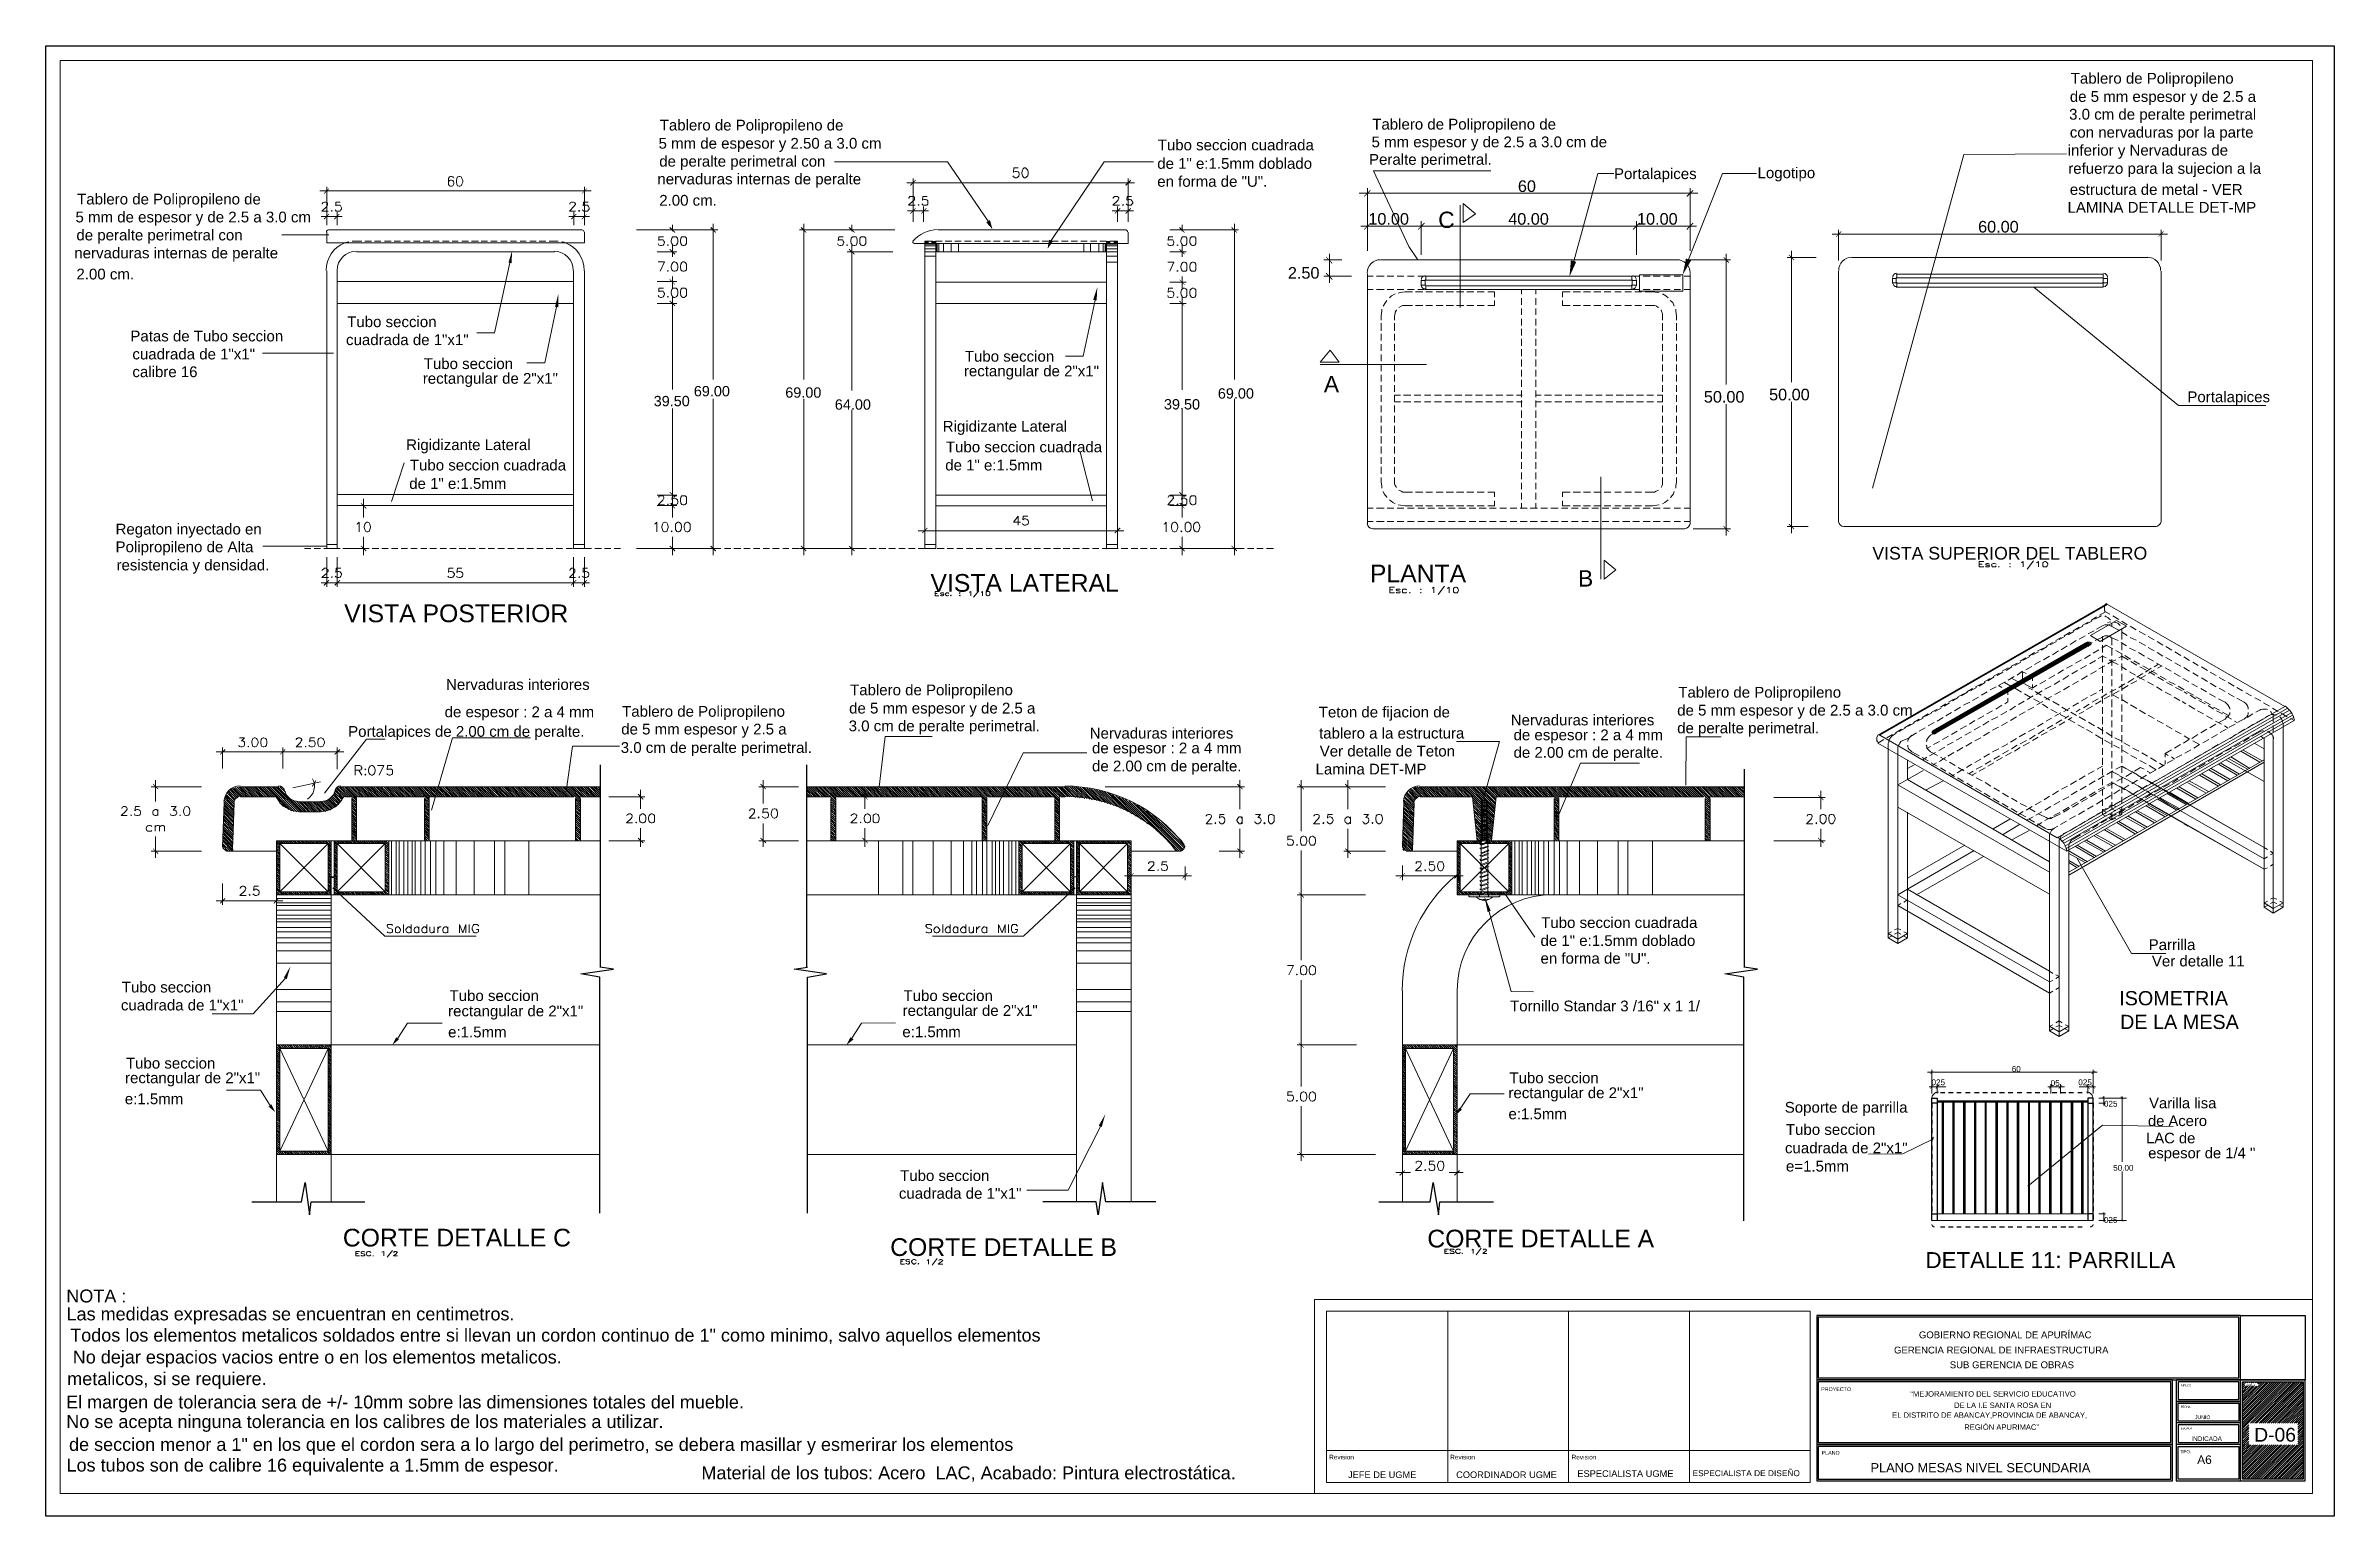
# Model space of a CAD drawing. Header units: inches. Extents: x -0.03 to 5.28, y 0.2 to 3.61.
import ezdxf

# ---------------------------------------------------------------- set-up
doc = ezdxf.new("R2010")
doc.units = ezdxf.units.IN
doc.header["$MEASUREMENT"] = 0
for name, color, linetype in [('PDF_PDF2_PDF4_0', 7, 'Continuous'), ('PDF_PDF2_PDF4_A - MEMBRETE', 7, 'Continuous'), ('PDF_PDF2_PDF4_PDF10_0', 7, 'Continuous'), ('PDF_PDF2_PDF4_PDF10_1', 7, 'Continuous'), ('PDF_PDF2_PDF4_PDF10_CORTE', 7, 'Continuous'), ('PDF_PDF2_PDF4_PDF10_COTAS', 7, 'Continuous'), ('PDF_PDF2_PDF4_PDF10_COTAS-01', 7, 'Continuous'), ('PDF_PDF2_PDF4_PDF10_TEXTO', 7, 'Continuous'), ('PDF_PDF2_PDF4_PDF10_TEXTURA', 7, 'Continuous'), ('PDF_PDF2_PDF4_PDF5_0', 7, 'Continuous'), ('PDF_PDF2_PDF4_PDF5_COTAS-01', 7, 'Continuous'), ('PDF_PDF2_PDF4_PDF6_0', 7, 'Continuous'), ('PDF_PDF2_PDF4_PDF6_CORTE', 7, 'Continuous'), ('PDF_PDF2_PDF4_PDF6_COTAS', 7, 'Continuous'), ('PDF_PDF2_PDF4_PDF6_MESA', 7, 'Continuous'), ('PDF_PDF2_PDF4_PDF6_TEXTO', 7, 'Continuous'), ('PDF_Texto', 7, 'Continuous')]:
    doc.layers.add(name, color=color, linetype=linetype)
for name, color, linetype, true_color in [('PDF_PDF2_PDF4_PDF10_LINEAS COMPLEMENTARIAS', 7, 'Continuous', 0x7f7f7f), ('PDF_PDF2_PDF4_PDF10_PROYECCION 2', 7, 'Continuous', 0x7f7f7f), ('PDF_PDF2_PDF4_PDF6_PROYECCION 2', 7, 'Continuous', 0x7f7f7f)]:
    doc.layers.add(name, color=color, linetype=linetype, true_color=true_color)
doc.styles.add('PDF Arial', font='arial.ttf')

msp = doc.modelspace()

# ---------------------------------------------------------------- texts
at = {"layer": 'PDF_Texto', "attachment_point": 7, "style": 'PDF Arial'}
for s, insert, char_height in [('de 5 mm espesor y de 2.5 a', (4.6669, 3.4771), 0.024977), ('Tablero de Polipropileno', (4.6691, 3.5194), 0.024977), ('3.0 cm de peralte perimetral', (4.6653, 3.4359), 0.024977), ('5 mm de espesor y 2.50 a 3.0 cm', (1.3894, 3.3684), 0.024977), ('Tablero de Polipropileno de', (1.3921, 3.4107), 0.024977), ('5 mm espesor y de 2.5 a 3.0 cm de', (3.0453, 3.3717), 0.024977), ('Tablero de Polipropileno de', (3.0469, 3.4129), 0.024977), ('con nervaduras por la parte', (4.6669, 3.3941), 0.024977), ('de peralte perimetral con', (1.391, 3.3267), 0.024977), ('de 1" e:1.5mm doblado', (2.5476, 3.3288), 0.024977), ('Tubo seccion cuadrada', (2.5486, 3.3717), 0.024977), ('Peralte perimetral.', (3.0394, 3.331), 0.024977), ('inferior y Nervaduras de', (4.6621, 3.3524), 0.024977), ('nervaduras internas de peralte', (1.3867, 3.2855), 0.024977), ('en forma de "U".', (2.5476, 3.2871), 0.024977), ('60', (3.3851, 3.275), 0.02698), ('Portalapices', (3.6083, 3.2978), 0.024977), ('Logotipo', (3.9417, 3.2999), 0.02498), ('refuerzo para la sujecion a la', (4.6632, 3.3101), 0.024977), ('Tablero de Polipropileno de', (0.0391, 3.2389), 0.024977), ('2.00 cm.', (1.391, 3.2432), 0.02498), ('LAMINA DETALLE DET-MP', (4.6616, 3.2272), 0.024977), ('estructura de metal - VER', (4.6669, 3.2684), 0.024977), ('5 mm de espesor y de 2.5 a 3.0 cm', (0.0353, 3.1972), 0.024977), ('de peralte perimetral con', (0.0375, 3.1554), 0.024977), ('10.00', (3.0378, 3.199), 0.02698), ('C', (3.2, 3.1914), 0.0378), ('40.00', (3.3627, 3.199), 0.02698), ('10.00', (3.6618, 3.199), 0.02698), ('60.00', (4.4539, 3.1808), 0.02698), ('nervaduras internas de peralte', (0.0326, 3.1137), 0.024977), ('2.00 cm.', (0.0375, 3.0719), 0.02498), ('2.50', (2.851, 3.0737), 0.02698), ('Tubo seccion', (0.6663, 2.9612), 0.024977), ('Patas de Tubo seccion', (0.1627, 2.928), 0.024977), ('cuadrada de 1"x1"', (0.6636, 2.9194), 0.024977), ('cuadrada de 1"x1"', (0.1675, 2.8862), 0.024977), ('calibre 16', (0.1675, 2.845), 0.02498), ('Tubo seccion', (0.844, 2.8638), 0.024977), ('rectangular de 2"x1"', (2.0985, 2.8397), 0.024977), ('Tubo seccion', (2.1007, 2.8809), 0.024977), ('rectangular de 2"x1"', (0.8419, 2.8225), 0.024977), ('69.00', (1.4713, 2.8005), 0.02397), ('69.00', (1.6837, 2.7973), 0.02397), ('69.00', (2.6883, 2.7952), 0.02397), ('A', (2.9345, 2.8103), 0.0378), ('50.00', (3.9685, 2.7911), 0.02698), ('39.50', (1.3781, 2.7775), 0.02397), ('64.00', (1.7988, 2.7695), 0.02397), ('39.50', (2.5631, 2.77), 0.02397), ('50.00', (3.817, 2.7858), 0.02698), ('Portalapices', (4.9399, 2.7797), 0.024977), ('Rigidizante Lateral', (2.0493, 2.7112), 0.024977), ('Rigidizante Lateral', (0.8033, 2.6684), 0.024977), ('Tubo seccion cuadrada', (2.0568, 2.6705), 0.024977), ('de 1" e:1.5mm', (0.8103, 2.5855), 0.024977), ('Tubo seccion cuadrada', (0.8119, 2.6283), 0.024977), ('de 1" e:1.5mm', (2.0552, 2.6283), 0.024977), ('Regaton inyectado en', (0.1284, 2.4725), 0.024977), ('Polipropileno de Alta', (0.1284, 2.4313), 0.024977), ('VISTA SUPERIOR DEL TABLERO', (4.2083, 2.4213), 0.029374), ('resistencia y densidad.', (0.1306, 2.389), 0.024977), ('PLANTA', (3.0415, 2.3689), 0.04112), ('B', (3.5248, 2.3591), 0.0378), ('VISTA LATERAL', (2.0209, 2.3464), 0.041123), ('VISTA POSTERIOR', (0.6594, 2.2757), 0.041123), ('Nervaduras interiores', (0.8959, 2.1188), 0.024977), ('Tablero de Polipropileno', (1.8341, 2.099), 0.024977), ('Tablero de Polipropileno', (3.7576, 2.0936), 0.024977), ('de espesor : 2 a 4 mm', (0.8927, 2.0481), 0.024977), ('Tablero de Polipropileno', (1.3048, 2.0492), 0.024977), ('de 5 mm espesor y de 2.5 a', (1.832, 2.0567), 0.024977), ('Teton de fijacion de', (2.9227, 2.0476), 0.024977), ('de 5 mm espesor y de 2.5 a 3.0 cm', (3.755, 2.0519), 0.024977), ('Portalapices de 2.00 cm de peralte.', (0.6685, 2.0026), 0.024977), ('de 5 mm espesor y 2.5 a', (1.3027, 2.008), 0.024977), ('3.0 cm de peralte perimetral.', (1.8309, 2.0155), 0.024977), ('Nervaduras interiores', (2.3907, 2.0058), 0.024977), ('tablero a la estructura', (2.9233, 2.0058), 0.024977), ('Nervaduras interiores', (3.3685, 2.0363), 0.024977), ('de espesor : 2 a 4 mm', (3.375, 1.9946), 0.024977), ('de peralte perimetral.', (3.755, 2.0106), 0.024977), ('3.0 cm de peralte perimetral.', (1.3016, 1.9652), 0.024977), ('de espesor : 2 a 4 mm', (2.3961, 1.9641), 0.024977), ('Ver detalle de Teton', (2.9249, 1.9641), 0.024977), ('de 2.00 cm de peralte.', (3.375, 1.9539), 0.024977), ('de 2.00 cm de peralte.', (2.3961, 1.9223), 0.024977), ('Lamina DET-MP', (2.9152, 1.9223), 0.024977), ('de 1" e:1.5mm doblado', (3.4376, 1.5241), 0.024977), ('Tubo seccion cuadrada', (3.4392, 1.5659), 0.024977), ('en forma de "U".', (3.4376, 1.4829), 0.024977), ('Parrilla', (4.85, 1.5145), 0.02498), ('Ver detalle 11', (4.8575, 1.4765), 0.024977), ('Tubo seccion', (0.1429, 1.416), 0.024977), ('cuadrada de 1"x1"', (0.1408, 1.3743), 0.024977), ('rectangular de 2"x1"', (0.9007, 1.3534), 0.024977), ('Tubo seccion', (0.904, 1.3962), 0.024977), ('rectangular de 2"x1"', (1.9562, 1.3545), 0.024977), ('Tubo seccion', (1.9583, 1.3962), 0.024977), ('Tornillo Standar 3 /16" x 1 1/', (3.3669, 1.3722), 0.024977), ('ISOMETRIA', (4.7815, 1.3862), 0.0329), ('e:1.5mm', (0.9007, 1.3117), 0.02498), ('e:1.5mm', (1.9556, 1.3122), 0.02498), ('DE LA MESA', (4.7836, 1.3311), 0.0329), ('rectangular de 2"x1"', (0.1504, 1.1982), 0.024977), ('Tubo seccion', (0.1525, 1.2394), 0.024977), ('Tubo seccion', (3.3653, 1.2052), 0.024977), ('60', (4.5321, 1.2318), 0.01349), ('e:1.5mm', (0.1499, 1.1565), 0.02498), ('rectangular de 2"x1"', (3.3632, 1.1634), 0.024977), ('025', (4.3458, 1.2008), 0.01349), ('05', (4.6225, 1.1991), 0.01349), ('025', (4.6867, 1.2008), 0.01349), ('Varilla lisa', (4.8511, 1.147), 0.024526), ('e:1.5mm', (3.3632, 1.1217), 0.02498), ('Soporte de parrilla', (4.0049, 1.1297), 0.024977), ('025', (4.7462, 1.151), 0.01349), ('de Acero', (4.8484, 1.1058), 0.02453), ('cuadrada de 2"x1"', (4.0054, 1.0425), 0.024977), ('Tubo seccion', (4.0076, 1.0853), 0.024977), ('LAC de', (4.8441, 1.0657), 0.02453), ('e=1.5mm', (4.0076, 1.0002), 0.02498), ('50.00', (4.7676, 1.0022), 0.01349), ("espesor de 1/4 ''", (4.8489, 1.0239), 0.024526), ('cuadrada de 1"x1"', (1.9476, 0.937), 0.024977), ('Tubo seccion', (1.9503, 0.9782), 0.024977), ('CORTE DETALLE C', (0.6562, 0.8259), 0.041123), ('CORTE DETALLE A', (3.1748, 0.8237), 0.041123), ('025', (4.7462, 0.8812), 0.01349), ('CORTE DETALLE B', (1.9273, 0.8039), 0.041123), ('DETALLE 11: PARRILLA', (4.3319, 0.7764), 0.036981), ('NOTA :', (0.0139, 0.6961), 0.02997), ('Las medidas expresadas se encuentran en centimetros.', (0.0145, 0.6458), 0.029973), ('Todos los elementos metalicos soldados entre si llevan un cordon continuo de 1" como minimo, salvo aquellos elementos', (0.023, 0.5965), 0.0299728), ('No dejar espacios vacios entre o en los elementos metalicos.', (0.0289, 0.5457), 0.029973), ('GERENCIA REGIONAL DE INFRAESTRUCTURA', (4.2586, 0.5778), 0.015886), ('GOBIERNO REGIONAL DE APURÍMAC', (4.3164, 0.6131), 0.015886), ('metalicos, si se requiere.', (0.0161, 0.4954), 0.029973), ('SUB GERENCIA DE OBRAS', (4.3881, 0.5435), 0.015886), ('El margen de tolerancia sera de +/- 10mm sobre las dimensiones totales del mueble.', (0.0134, 0.4413), 0.029973), ('PROYECTO', (4.0895, 0.4905), 0.00883), ('“MEJORAMIENTO DEL SERVICIO EDUCATIVO', (4.2966, 0.4776), 0.012626), ('DIBUJO', (4.9244, 0.5014), 0.00479), ('LAMINA', (5.0726, 0.5014), 0.00479), ('No se acepta ninguna tolerancia en los calibres de los materiales a utilizar.', (0.0139, 0.3958), 0.029973), ('EL DISTRITO DE ABANCAY,PROVINCIA DE ABANCAY,', (4.2543, 0.4262), 0.012626), ('DE LA I.E SANTA ROSA EN', (4.3982, 0.4513), 0.012626), ('FECHA', (4.9244, 0.4517), 0.00479), ('JUNIO', (4.9576, 0.4254), 0.00853), ('de seccion menor a 1" en los que el cordon sera a lo largo del perimetro, se debera masillar y esmerirar los elementos', (0.0203, 0.3428), 0.0299728), ('REGIÓN APURIMAC”', (4.4218, 0.4005), 0.012626), ('ESCALA', (4.9244, 0.4019), 0.00479), ('INDICADA', (4.949, 0.3746), 0.01066), ('D-06', (5.0952, 0.3728), 0.03199), ('Los tubos son de calibre 16 equivalente a 1.5mm de espesor.', (0.0145, 0.2947), 0.029973), ('Revision', (2.9468, 0.3318), 0.01076), ('Revision', (3.2278, 0.3318), 0.01076), ('Revision', (3.5098, 0.3318), 0.01076), ('PLANO', (4.0905, 0.3428), 0.00883), ('PLANO MESAS NIVEL SECUNDARIA', (4.204, 0.3018), 0.021291), ('TIPO:', (4.9222, 0.3462), 0.00719), ('A6', (4.9628, 0.3212), 0.01977), ('JEFE DE UGME', (2.9907, 0.2885), 0.015374), ('COORDINADOR UGME', (3.2417, 0.2885), 0.015374), ('ESPECIALISTA UGME', (3.5232, 0.2911), 0.015374), ('ESPECIALISTA DE DISEÑO', (3.7908, 0.2929), 0.013836)]:
    msp.add_mtext(s, dxfattribs=dict(at, insert=insert, char_height=char_height))
at = {"layer": 'PDF_Texto', "insert": (1.4888, 0.2802), "char_height": 0.030051, "width": 1.26178, "attachment_point": 7, "style": 'PDF Arial'}
msp.add_mtext('Material de los tubos: Acero  LAC, Acabado: Pintura electrostática.', dxfattribs=at)

# ---------------------------------------------------------------- linework, layer by layer
msp.add_lwpolyline([(5.281, 0.2), (-0.0337, 0.2), (-0.0337, 3.6149), (5.281, 3.6149)], close=True)
at = {"layer": 'PDF_PDF2_PDF4_0', "lineweight": 25}
for points in [[(4.3464, 1.1592), (4.3464, 1.171), (4.3592, 1.171), (4.3592, 1.1592)], [(4.7215, 1.1592), (4.7215, 1.171), (4.7087, 1.171), (4.7087, 1.1592)]]:
    msp.add_lwpolyline(points, close=True, dxfattribs=at)
for points in [[(4.3662, 1.1839), (4.3763, 1.1839)], [(4.3849, 1.1839), (4.3961, 1.1839)], [(4.4047, 1.1839), (4.4149, 1.1839)], [(4.425, 1.1839), (4.4352, 1.1839)], [(4.4454, 1.1839), (4.4561, 1.1839)], [(4.4646, 1.1839), (4.4759, 1.1839)], [(4.4844, 1.1839), (4.4951, 1.1839)], [(4.5037, 1.1839), (4.5149, 1.1839)], [(4.5235, 1.1839), (4.5347, 1.1839)], [(4.5444, 1.1839), (4.5556, 1.1839)], [(4.5674, 1.1839), (4.5776, 1.1839)], [(4.5861, 1.1839), (4.5974, 1.1839)], [(4.6049, 1.1839), (4.6161, 1.1839)], [(4.6257, 1.1839), (4.6364, 1.1839)], [(4.6461, 1.1839), (4.6573, 1.1839)], [(4.6648, 1.1839), (4.6755, 1.1839)], [(4.6857, 1.1839), (4.6958, 1.1839)], [(4.3464, 0.889), (4.3464, 0.8997), (4.3464, 1.1598), (4.3464, 1.1485)], [(4.3464, 1.14), (4.3464, 1.1298)], [(4.3464, 1.1207), (4.3464, 1.1105)], [(4.3592, 1.1651), (4.7087, 1.1651)], [(4.3592, 1.1625), (4.7087, 1.1625)], [(4.3592, 1.1592), (4.3592, 0.9023)], [(4.3704, 1.1625), (4.3704, 0.9023)], [(4.3726, 1.1625), (4.3726, 0.9023)], [(4.3951, 1.1625), (4.3951, 0.9023)], [(4.3977, 1.1625), (4.3977, 0.9023)], [(4.4202, 1.1625), (4.4202, 0.9023)], [(4.4229, 1.1625), (4.4229, 0.9023)], [(4.4454, 1.1625), (4.4454, 0.9023)], [(4.448, 1.1625), (4.448, 0.9023)], [(4.4705, 1.1625), (4.4705, 0.9023)], [(4.4721, 1.1625), (4.4721, 0.9023)], [(4.4951, 1.1625), (4.4951, 0.9023)], [(4.4978, 1.1625), (4.4978, 0.9023)], [(4.5203, 1.1625), (4.5203, 0.9023)], [(4.523, 1.1625), (4.523, 0.9023)], [(4.5449, 1.1625), (4.5449, 0.9023)], [(4.5476, 1.1625), (4.5476, 0.9023)], [(4.5706, 1.1625), (4.5706, 0.9023)], [(4.5722, 1.1625), (4.5722, 0.9023)], [(4.5947, 1.1625), (4.5947, 0.9023)], [(4.5974, 1.1625), (4.5974, 0.9023)], [(4.6198, 1.1625), (4.6198, 0.9023)], [(4.6225, 1.1625), (4.6225, 0.9023)], [(4.645, 1.1625), (4.645, 0.9023)], [(4.6477, 1.1625), (4.6477, 0.9023)], [(4.6702, 1.1625), (4.6702, 0.9023)], [(4.6728, 1.1625), (4.6728, 0.9023)], [(4.6942, 1.1625), (4.6942, 0.9023)], [(4.6975, 1.1625), (4.6975, 0.9023)], [(4.7087, 1.1592), (4.7087, 0.9023)], [(4.7215, 1.1598), (4.7215, 1.1485)], [(4.7215, 0.9023), (4.7215, 1.1592)], [(4.7215, 1.14), (4.7215, 1.1298)], [(4.7215, 1.1207), (4.7215, 1.1105)], [(4.3464, 1.1009), (4.3464, 1.0897)], [(4.3464, 1.08), (4.3464, 1.0699)], [(4.7215, 1.1009), (4.7215, 1.0897)], [(4.7215, 1.08), (4.7215, 1.0699)], [(4.3464, 1.0602), (4.3464, 1.0495)], [(4.3464, 1.041), (4.3464, 1.0297)], [(4.3464, 1.0222), (4.3464, 1.011)], [(4.7215, 1.0602), (4.7215, 1.0495)], [(4.7215, 1.041), (4.7215, 1.0297)], [(4.7215, 1.0222), (4.7215, 1.011)], [(4.3464, 1.0024), (4.3464, 0.9907)], [(4.3464, 0.981), (4.3464, 0.9698)], [(4.3464, 0.9585), (4.3464, 0.9473)], [(4.7215, 1.0024), (4.7215, 0.9907)], [(4.7215, 0.981), (4.7215, 0.9698)], [(4.7215, 0.9585), (4.7215, 0.9473)], [(4.3464, 0.9387), (4.3464, 0.9286)], [(4.3464, 0.9195), (4.3464, 0.9088)], [(4.7215, 0.9387), (4.7215, 0.9286)], [(4.7215, 0.9195), (4.7215, 0.9088)], [(4.3464, 0.8868), (4.3464, 0.9023), (4.3592, 0.9023), (4.3592, 0.8868)], [(4.3662, 0.8718), (4.3763, 0.8718)], [(4.3849, 0.8718), (4.3961, 0.8718)], [(4.4047, 0.8718), (4.4149, 0.8718)], [(4.425, 0.8718), (4.4352, 0.8718)], [(4.4454, 0.8718), (4.4561, 0.8718)], [(4.4646, 0.8718), (4.4759, 0.8718)], [(4.4844, 0.8718), (4.4951, 0.8718)], [(4.5037, 0.8718), (4.5149, 0.8718)], [(4.5235, 0.8718), (4.5347, 0.8718)], [(4.5444, 0.8718), (4.5556, 0.8718)], [(4.5674, 0.8718), (4.5776, 0.8718)], [(4.5861, 0.8718), (4.5974, 0.8718)], [(4.6049, 0.8718), (4.6161, 0.8718)], [(4.6257, 0.8718), (4.6364, 0.8718)], [(4.6461, 0.8718), (4.6573, 0.8718)], [(4.6648, 0.8718), (4.6755, 0.8718)], [(4.6857, 0.8718), (4.6958, 0.8718)], [(4.7215, 0.8868), (4.7215, 0.9023), (4.7087, 0.9023), (4.7087, 0.8868)], [(4.7215, 0.8997), (4.7215, 0.889)]]:
    msp.add_lwpolyline(points, dxfattribs=at)
at = {"layer": 'PDF_PDF2_PDF4_A - MEMBRETE', "lineweight": 25}
for points in [[(4.0793, 0.517), (5.0635, 0.517), (5.0635, 0.6663), (4.0793, 0.6663)], [(4.0825, 0.5213), (5.0592, 0.5213), (5.0592, 0.662), (4.0825, 0.662)], [(5.2134, 0.517), (5.0635, 0.517), (5.0635, 0.6663), (5.2134, 0.6663)], [(4.0793, 0.3666), (4.9056, 0.3666), (4.9056, 0.517), (4.0793, 0.517)], [(4.0825, 0.3709), (4.9014, 0.3709), (4.9014, 0.5122), (4.0825, 0.5122)], [(5.0598, 0.5122), (4.9185, 0.5122), (4.9185, 0.471), (5.0598, 0.471)], [(5.0678, 0.5122), (5.2091, 0.5122), (5.2091, 0.2863), (5.0678, 0.2863)], [(4.9185, 0.4624), (5.0598, 0.4624), (5.0598, 0.4207), (4.9185, 0.4207)], [(5.0598, 0.4126), (4.9185, 0.4126), (4.9185, 0.3709), (5.0598, 0.3709)], [(4.0793, 0.2821), (4.9056, 0.2821), (4.9056, 0.3666), (4.0793, 0.3666)], [(4.0825, 0.2863), (4.9014, 0.2863), (4.9014, 0.3623), (4.0825, 0.3623)], [(4.9185, 0.3623), (5.0598, 0.3623), (5.0598, 0.2863), (4.9185, 0.2863)]]:
    msp.add_lwpolyline(points, close=True, dxfattribs=at)
for points in [[(5.0635, 0.5213), (5.0635, 0.662)], [(5.0635, 0.2821), (5.0635, 0.517), (5.2134, 0.517), (4.9142, 0.517), (4.9142, 0.2821), (5.2134, 0.2821), (5.2134, 0.517)], [(5.0678, 0.5079), (5.0721, 0.5122)], [(5.0678, 0.4662), (5.1154, 0.5122)], [(5.0678, 0.4608), (5.1197, 0.5122)], [(5.0678, 0.4555), (5.1251, 0.5122)], [(5.0678, 0.4512), (5.1294, 0.5122)], [(5.0678, 0.4458), (5.1347, 0.5122)], [(5.0678, 0.4415), (5.139, 0.5122)], [(5.0678, 0.4362), (5.1438, 0.5122)], [(5.0678, 0.4319), (5.1481, 0.5122)], [(5.0678, 0.4266), (5.1534, 0.5122)], [(5.0678, 0.4223), (5.1577, 0.5122)], [(5.0678, 0.4169), (5.1631, 0.5122)], [(5.0678, 0.4126), (5.1679, 0.5122)], [(5.0678, 0.4078), (5.1722, 0.5122)], [(5.0678, 0.4035), (5.1781, 0.5122)], [(5.0678, 0.5036), (5.0726, 0.5079)], [(5.0678, 0.4988), (5.0726, 0.5036)], [(5.0678, 0.4945), (5.0764, 0.502)], [(5.0678, 0.4892), (5.0807, 0.502)], [(5.0678, 0.4849), (5.086, 0.502)], [(5.0678, 0.4795), (5.0908, 0.502)], [(5.0678, 0.4753), (5.0951, 0.502)], [(5.0678, 0.4704), (5.1005, 0.502)], [(5.0737, 0.51), (5.0764, 0.5122)], [(5.079, 0.51), (5.0812, 0.5122)], [(5.0833, 0.51), (5.086, 0.5122)], [(5.0865, 0.4164), (5.1823, 0.5122)], [(5.0881, 0.51), (5.0908, 0.5122)], [(5.0908, 0.4164), (5.1877, 0.5122)], [(5.0924, 0.51), (5.0951, 0.5122)], [(5.0962, 0.4164), (5.192, 0.5122)], [(5.0978, 0.51), (5.1005, 0.5122)], [(5.1005, 0.4164), (5.1968, 0.5122)], [(5.1021, 0.51), (5.1063, 0.5122)], [(5.1047, 0.5074), (5.1106, 0.5122)], [(5.1063, 0.4164), (5.2011, 0.5122)], [(5.1106, 0.4164), (5.2064, 0.5122)], [(5.1154, 0.4164), (5.2091, 0.5106)], [(5.1197, 0.4164), (5.2091, 0.5058)], [(5.1251, 0.4164), (5.2091, 0.5009)], [(5.1294, 0.4164), (5.2091, 0.4961)], [(5.1347, 0.4164), (5.2091, 0.4908)], [(5.139, 0.4164), (5.2091, 0.4865)], [(5.1438, 0.4164), (5.2091, 0.4817)], [(4.9142, 0.4667), (5.0635, 0.4667), (4.9142, 0.4667)], [(5.1492, 0.4164), (5.2091, 0.4769)], [(5.1534, 0.4164), (5.2091, 0.472)], [(5.1588, 0.4164), (5.2091, 0.4678)], [(5.1631, 0.4164), (5.2091, 0.4624)], [(5.1679, 0.4164), (5.2091, 0.4581)], [(5.1722, 0.4164), (5.2091, 0.4528)], [(5.1781, 0.4164), (5.2091, 0.4485)], [(5.1823, 0.4164), (5.2091, 0.4431)], [(5.1877, 0.4164), (5.2091, 0.4389)], [(5.192, 0.4164), (5.2091, 0.4335)], [(5.1968, 0.4164), (5.2091, 0.4282)], [(5.0635, 0.4169), (4.9142, 0.4169)], [(5.0678, 0.3982), (5.0823, 0.4126)], [(5.0678, 0.3928), (5.0823, 0.4078)], [(5.0678, 0.3886), (5.0823, 0.4035)], [(5.0678, 0.3837), (5.0823, 0.3982)], [(5.0678, 0.3795), (5.0823, 0.3928)], [(5.0678, 0.3736), (5.0823, 0.3886)], [(5.0678, 0.3693), (5.0823, 0.3837)], [(5.0678, 0.3639), (5.0823, 0.3795)], [(5.0678, 0.3597), (5.0823, 0.3736)], [(5.1192, 0.2863), (5.2091, 0.3762)], [(5.1968, 0.4121), (5.2091, 0.4239)], [(5.1968, 0.4068), (5.2091, 0.4191)], [(5.1968, 0.4025), (5.2091, 0.4148)], [(5.1968, 0.3971), (5.2091, 0.4094)], [(5.1968, 0.3928), (5.2091, 0.4051)], [(5.1968, 0.388), (5.2091, 0.3998)], [(5.1968, 0.3827), (5.2091, 0.3955)], [(5.1968, 0.3784), (5.2091, 0.3907)], [(5.1968, 0.3725), (5.2091, 0.3864)], [(5.1968, 0.3682), (5.2091, 0.3811)], [(5.0635, 0.3666), (4.9142, 0.3666)], [(5.0678, 0.3548), (5.0823, 0.3693)], [(5.0678, 0.3506), (5.0839, 0.3661)], [(5.0678, 0.3452), (5.0881, 0.3661)], [(5.0678, 0.3409), (5.0935, 0.3661)], [(5.0678, 0.3356), (5.0978, 0.3661)], [(5.0678, 0.3308), (5.1031, 0.3661)], [(5.0678, 0.3265), (5.1079, 0.3661)], [(5.0678, 0.3211), (5.1128, 0.3661)], [(5.0678, 0.3168), (5.117, 0.3661)], [(5.0678, 0.3115), (5.1224, 0.3661)], [(5.0678, 0.3067), (5.1267, 0.3661)], [(5.0678, 0.3019), (5.132, 0.3661)], [(5.0678, 0.2976), (5.1368, 0.3661)], [(5.0678, 0.2922), (5.1411, 0.3661)], [(5.0678, 0.2879), (5.1465, 0.3661)], [(5.071, 0.2863), (5.1508, 0.3661)], [(5.0764, 0.2863), (5.1561, 0.3661)], [(5.0807, 0.2863), (5.1604, 0.3661)], [(5.086, 0.2863), (5.1652, 0.3661)], [(5.0903, 0.2863), (5.17, 0.3661)], [(5.0951, 0.2863), (5.1754, 0.3661)], [(5.0994, 0.2863), (5.1797, 0.3661)], [(5.1047, 0.2863), (5.185, 0.3661)], [(5.1096, 0.2863), (5.1893, 0.3661)], [(5.1149, 0.2863), (5.1947, 0.3661)], [(5.124, 0.2863), (5.2091, 0.3709)], [(5.1294, 0.2863), (5.2091, 0.3661)], [(5.1336, 0.2863), (5.2091, 0.3618)], [(5.139, 0.2863), (5.2091, 0.3564)], [(5.1433, 0.2863), (5.2091, 0.3522)], [(5.1481, 0.2863), (5.2091, 0.3468)], [(5.1524, 0.2863), (5.2091, 0.3425)], [(5.1577, 0.2863), (5.2091, 0.3372)], [(5.162, 0.2863), (5.2091, 0.3329)], [(5.1674, 0.2863), (5.2091, 0.3281)], [(5.1716, 0.2863), (5.2091, 0.3238)], [(5.177, 0.2863), (5.2091, 0.3184)], [(5.1813, 0.2863), (5.2091, 0.3142)], [(5.1866, 0.2863), (5.2091, 0.3083)], [(5.192, 0.2863), (5.2091, 0.3035)], [(5.1963, 0.2863), (5.2091, 0.2992)], [(5.2011, 0.2863), (5.2091, 0.2938)], [(5.2054, 0.2863), (5.2091, 0.2895)]]:
    msp.add_lwpolyline(points, dxfattribs=at)
at = {"layer": 'PDF_PDF2_PDF4_PDF10_0', "lineweight": 13}
for points in [[(4.2083, 2.5872), (4.4208, 3.3627), (4.6589, 3.3643)], [(2.1547, 3.2075), (2.0605, 3.3455), (1.7983, 3.3455)], [(2.3014, 3.163), (2.4245, 3.3455), (2.5385, 3.3455)], [(3.5147, 3.1149), (3.5709, 3.3182), (3.6083, 3.3182)], [(3.7817, 3.1186), (3.8604, 3.3182), (3.9396, 3.3182)], [(0.6058, 3.2187), (0.6187, 3.2187), (0.6428, 3.2187), (0.6545, 3.2187)], [(0.6187, 3.1984), (0.6187, 3.2283)], [(0.6428, 3.1984), (0.6428, 3.2283)], [(1.1807, 3.2187), (1.1924, 3.2187), (1.2176, 3.2187), (1.2294, 3.2187)], [(1.1924, 3.1984), (1.1924, 3.2283)], [(1.2176, 3.1984), (1.2176, 3.2283)], [(1.4215, 3.1844), (1.4215, 3.1871), (1.4215, 3.1989)], [(1.5162, 3.2016), (1.5162, 2.8398)], [(1.7266, 3.2016), (1.7266, 2.8398)], [(1.8384, 3.1844), (1.8384, 3.1871), (1.8384, 3.1989)], [(1.9679, 3.2315), (1.9808, 3.2315), (2.0049, 3.2315), (2.0166, 3.2315)], [(1.9808, 3.2058), (1.9808, 3.2417)], [(2.0049, 3.2058), (2.0049, 3.2417)], [(2.4924, 3.2315), (2.4801, 3.2315), (2.4555, 3.2315), (2.4427, 3.2315)], [(2.4555, 3.2058), (2.4555, 3.2417)], [(2.4801, 3.2058), (2.4801, 3.2417)], [(2.6054, 3.1844), (2.6054, 3.1871), (2.6054, 3.1989)], [(2.7268, 3.2016), (2.7268, 2.8398)], [(3.1753, 3.1957), (3.1604, 3.1957), (3.0357, 3.1957), (3.0207, 3.1957)], [(3.0357, 3.1389), (3.0357, 3.2075)], [(3.1416, 3.1957), (3.679, 3.1957)], [(3.1604, 3.2075), (3.1604, 3.1298), (3.1604, 3.2075)], [(3.7999, 3.1957), (3.7849, 3.1957), (3.6602, 3.1957), (3.6447, 3.1957)], [(3.6602, 3.2075), (3.6602, 3.1298), (3.6602, 3.2075)], [(3.7849, 3.1389), (3.7849, 3.2075)], [(0.6235, 3.1759), (0.5288, 3.1759), (0.5149, 3.1759)], [(1.3385, 3.1871), (1.5269, 3.1871)], [(1.3862, 3.1871), (1.4317, 3.1871)], [(1.4317, 3.1363), (1.3862, 3.1363), (1.4317, 3.1363)], [(1.4215, 3.1389), (1.4215, 3.1363), (1.4215, 3.125), (1.4215, 3.1518)], [(1.8636, 3.1871), (1.7169, 3.1871)], [(1.938, 3.1871), (1.8277, 3.1871)], [(1.8277, 3.1363), (1.9337, 3.1363), (1.8277, 3.1363)], [(1.8384, 3.1518), (1.8384, 2.8146)], [(1.8384, 3.1389), (1.8384, 3.1363), (1.8384, 3.125)], [(2.5765, 3.1871), (2.615, 3.1871)], [(2.615, 3.1363), (2.5765, 3.1363), (2.615, 3.1363)], [(2.5834, 3.1871), (2.7365, 3.1871)], [(2.6054, 3.1518), (2.6054, 3.1245)], [(2.6054, 3.1389), (2.6054, 3.1363), (2.6054, 3.125)], [(4.0204, 3.1384), (4.0204, 2.8339)], [(4.1152, 3.1775), (4.8939, 3.1775)], [(4.1296, 3.1159), (4.1296, 3.1877)], [(4.8794, 3.1159), (4.8794, 3.1877)], [(0.9671, 2.9479), (1.0083, 2.9479), (1.0442, 3.1106)], [(2.9762, 3.1175), (2.9345, 3.1175)], [(2.9473, 3.0646), (2.9473, 3.0801), (2.9473, 3.1175), (2.9473, 3.132)], [(3.7742, 3.1175), (3.8786, 3.1175)], [(3.869, 3.132), (3.869, 2.828)], [(4.0782, 3.1229), (4.0108, 3.1229)], [(1.4317, 3.0672), (1.3862, 3.0672), (1.4317, 3.0672)], [(1.4215, 3.0522), (1.4215, 3.079), (1.4215, 3.0672), (1.4215, 3.0646)], [(1.4215, 3.0319), (1.4215, 2.8168)], [(2.615, 3.0662), (2.5765, 3.0662), (2.615, 3.0662)], [(2.6054, 3.0517), (2.6054, 3.079)], [(2.6054, 3.0646), (2.6054, 3.0662), (2.6054, 3.0785)], [(2.6054, 3.0314), (2.6054, 2.8162)], [(2.9987, 3.0801), (2.9345, 3.0801)], [(3.0357, 3.0678), (3.0357, 3.0801), (3.049, 3.0801)], [(3.049, 3.049), (3.0357, 3.049), (3.0357, 3.0608)], [(3.0571, 3.0801), (3.0742, 3.0801)], [(3.0742, 3.049), (3.0571, 3.049)], [(3.0817, 3.0801), (3.0972, 3.0801)], [(3.0972, 3.049), (3.0817, 3.049)], [(3.0999, 3.0389), (3.0919, 3.034), (3.087, 3.0298)], [(3.1047, 3.0801), (3.1202, 3.0801)], [(3.1202, 3.049), (3.1047, 3.049)], [(3.14, 3.0437), (3.1224, 3.0437), (3.1117, 3.0421), (3.1074, 3.0405)], [(3.1288, 3.0801), (3.1443, 3.0801)], [(3.1443, 3.049), (3.1288, 3.049)], [(3.1475, 3.0437), (3.1641, 3.0437)], [(3.1529, 3.0801), (3.1684, 3.0801)], [(3.1684, 3.049), (3.1529, 3.049)], [(3.1716, 3.0437), (3.1871, 3.0437)], [(3.1759, 3.0801), (3.1914, 3.0801)], [(3.1914, 3.049), (3.1759, 3.049)], [(3.1951, 3.0437), (3.2117, 3.0437)], [(3.2005, 3.0801), (3.216, 3.0801)], [(3.216, 3.049), (3.2005, 3.049)], [(3.2187, 3.0437), (3.2353, 3.0437)], [(3.224, 3.0801), (3.2396, 3.0801)], [(3.2396, 3.049), (3.224, 3.049)], [(3.2428, 3.0437), (3.2594, 3.0437)], [(3.2471, 3.0801), (3.2636, 3.0801)], [(3.2636, 3.049), (3.2471, 3.049)], [(3.2669, 3.0437), (3.2829, 3.0437)], [(3.2717, 3.0801), (3.2872, 3.0801)], [(3.2872, 3.049), (3.2717, 3.049)], [(3.2909, 3.0437), (3.3065, 3.0437)], [(3.2952, 3.0801), (3.3113, 3.0801)], [(3.3113, 3.049), (3.2952, 3.049)], [(3.315, 3.0437), (3.3311, 3.0437), (3.3311, 3.0314)], [(3.3193, 3.0801), (3.3348, 3.0801)], [(3.3348, 3.049), (3.3193, 3.049)], [(3.3429, 3.0801), (3.3584, 3.0801)], [(3.3584, 3.049), (3.3429, 3.049)], [(3.3669, 3.0801), (3.3825, 3.0801)], [(3.3825, 3.049), (3.3669, 3.049)], [(3.3905, 3.0801), (3.4065, 3.0801)], [(3.4065, 3.049), (3.3905, 3.049)], [(3.3937, 3.049), (3.3937, 3.0378)], [(3.414, 3.0801), (3.4306, 3.0801)], [(3.4306, 3.049), (3.414, 3.049)], [(3.4264, 3.049), (3.4264, 3.0378)], [(3.4381, 3.0801), (3.4536, 3.0801)], [(3.4536, 3.049), (3.4381, 3.049)], [(3.4617, 3.0801), (3.4783, 3.0801)], [(3.4783, 3.049), (3.4617, 3.049)], [(3.4863, 3.0801), (3.5013, 3.0801)], [(3.5013, 3.049), (3.4863, 3.049)], [(3.5066, 3.0437), (3.4884, 3.0437), (3.4884, 3.0314)], [(3.5093, 3.0801), (3.5248, 3.0801)], [(3.5248, 3.049), (3.5093, 3.049)], [(3.5302, 3.0437), (3.5136, 3.0437)], [(3.5334, 3.0801), (3.5494, 3.0801)], [(3.5494, 3.049), (3.5334, 3.049)], [(3.5537, 3.0437), (3.5377, 3.0437)], [(3.5569, 3.0801), (3.5725, 3.0801)], [(3.5725, 3.049), (3.5569, 3.049)], [(3.5778, 3.0437), (3.5612, 3.0437)], [(3.581, 3.0801), (3.596, 3.0801)], [(3.596, 3.049), (3.581, 3.049)], [(3.6008, 3.0437), (3.5858, 3.0437)], [(3.6046, 3.0801), (3.6206, 3.0801)], [(3.6206, 3.049), (3.6046, 3.049)], [(3.6249, 3.0437), (3.6105, 3.0437)], [(3.6281, 3.0801), (3.6447, 3.0801)], [(3.6447, 3.049), (3.6281, 3.049)], [(3.649, 3.0437), (3.6335, 3.0437)], [(3.6517, 3.0801), (3.6677, 3.0801)], [(3.6677, 3.049), (3.6517, 3.049)], [(3.672, 3.0437), (3.6565, 3.0437)], [(3.6763, 3.0801), (3.6923, 3.0801)], [(3.6923, 3.049), (3.6763, 3.049)], [(3.7132, 3.041), (3.7089, 3.0421), (3.6988, 3.0437), (3.6806, 3.0437)], [(3.6993, 3.0801), (3.7159, 3.0801)], [(3.7159, 3.049), (3.6993, 3.049)], [(3.7341, 3.0298), (3.7287, 3.034), (3.7207, 3.0389)], [(3.7234, 3.0801), (3.7389, 3.0801)], [(3.7389, 3.049), (3.7234, 3.049)], [(3.748, 3.0801), (3.763, 3.0801)], [(3.763, 3.049), (3.748, 3.049)], [(3.7716, 3.0801), (3.7849, 3.0801), (3.7849, 3.0678)], [(3.7849, 3.0608), (3.7849, 3.049), (3.7716, 3.049)], [(4.5835, 3.0544), (4.9196, 2.7798), (5.1224, 2.7798)], [(1.0838, 2.8788), (1.125, 2.8788), (1.1523, 3.0089)], [(1.4317, 3.0164), (1.3862, 3.0164), (1.4317, 3.0164)], [(1.4215, 3.0185), (1.4215, 3.0164), (1.4215, 3.0051)], [(2.3345, 2.8944), (2.3752, 2.8944), (2.403, 3.0244)], [(2.615, 3.0164), (2.5765, 3.0164), (2.615, 3.0164)], [(2.6054, 3.0185), (2.6054, 3.0164), (2.6054, 3.0046)], [(3.0694, 3.0035), (3.0688, 2.9987), (3.0672, 2.988), (3.0672, 2.9779)], [(3.0806, 3.0233), (3.0774, 3.0185), (3.072, 3.0105)], [(3.1031, 3.0019), (3.1031, 3.0009), (3.1004, 2.9966), (3.0999, 2.9934), (3.0988, 2.988), (3.0988, 2.9779)], [(3.14, 3.0116), (3.1224, 3.0116), (3.117, 3.0116), (3.1138, 3.01), (3.109, 3.0073)], [(3.1475, 3.0116), (3.1641, 3.0116)], [(3.1716, 3.0116), (3.1871, 3.0116)], [(3.1951, 3.0116), (3.2117, 3.0116)], [(3.2187, 3.0116), (3.2353, 3.0116)], [(3.2428, 3.0116), (3.2594, 3.0116)], [(3.2669, 3.0116), (3.2829, 3.0116)], [(3.2909, 3.0116), (3.3065, 3.0116)], [(3.315, 3.0116), (3.3311, 3.0116), (3.3311, 3.0233)], [(3.3937, 3.0287), (3.3937, 3.0132)], [(3.3937, 3.0051), (3.3937, 2.9902)], [(3.3937, 2.9811), (3.3937, 2.9655)], [(3.4264, 3.0287), (3.4264, 3.0132)], [(3.4264, 3.0051), (3.4264, 2.9902)], [(3.4264, 2.9811), (3.4264, 2.9655)], [(3.5066, 3.0116), (3.4884, 3.0116), (3.4884, 3.0233)], [(3.5302, 3.0116), (3.5136, 3.0116)], [(3.5537, 3.0116), (3.5377, 3.0116)], [(3.5778, 3.0116), (3.5612, 3.0116)], [(3.6008, 3.0116), (3.5858, 3.0116)], [(3.6249, 3.0116), (3.6105, 3.0116)], [(3.649, 3.0116), (3.6335, 3.0116)], [(3.672, 3.0116), (3.6565, 3.0116)], [(3.7116, 3.0073), (3.7105, 3.0073), (3.7073, 3.01), (3.703, 3.0116), (3.6988, 3.0116), (3.6806, 3.0116)], [(3.7207, 2.9779), (3.7207, 2.988), (3.7207, 2.9934), (3.7191, 2.9966), (3.7175, 3.0009), (3.7175, 3.0019)], [(3.748, 3.0105), (3.7448, 3.0185), (3.7389, 3.0233)], [(3.7518, 3.0035), (3.7523, 2.9987), (3.7534, 2.988), (3.7534, 2.9779)], [(3.0672, 2.9704), (3.0672, 2.9532)], [(3.0672, 2.9457), (3.0672, 2.9302)], [(3.0988, 2.9704), (3.0988, 2.9532)], [(3.0988, 2.9457), (3.0988, 2.9302)], [(3.3937, 2.9575), (3.3937, 2.942)], [(3.3937, 2.9345), (3.3937, 2.9179)], [(3.4264, 2.9575), (3.4264, 2.942)], [(3.4264, 2.9345), (3.4264, 2.9179)], [(3.7207, 2.9704), (3.7207, 2.9532)], [(3.7207, 2.9457), (3.7207, 2.9302)], [(3.7534, 2.9704), (3.7534, 2.9532)], [(3.7534, 2.9457), (3.7534, 2.9302)], [(0.6342, 2.9013), (0.5416, 2.9013), (0.4699, 2.9013)], [(3.0672, 2.9222), (3.0672, 2.9061)], [(3.0672, 2.8976), (3.0672, 2.8821)], [(3.0672, 2.8746), (3.0672, 2.859)], [(3.0988, 2.9222), (3.0988, 2.9061)], [(3.0988, 2.8976), (3.0988, 2.8821)], [(3.0988, 2.8746), (3.0988, 2.859)], [(3.3937, 2.9104), (3.3937, 2.8944)], [(3.3937, 2.8863), (3.3937, 2.8703)], [(3.4264, 2.9104), (3.4264, 2.8944)], [(3.4264, 2.8863), (3.4264, 2.8703)], [(3.7207, 2.9222), (3.7207, 2.9061)], [(3.7207, 2.8976), (3.7207, 2.8821)], [(3.7207, 2.8746), (3.7207, 2.859)], [(3.7534, 2.9222), (3.7534, 2.9061)], [(3.7534, 2.8976), (3.7534, 2.8821)], [(3.7534, 2.8746), (3.7534, 2.859)], [(3.0672, 2.8505), (3.0672, 2.835)], [(3.0672, 2.8264), (3.0672, 2.8109)], [(3.0988, 2.8505), (3.0988, 2.835)], [(3.0988, 2.8264), (3.0988, 2.8109)], [(3.3937, 2.8622), (3.3937, 2.8467)], [(3.3937, 2.8392), (3.3937, 2.8232)], [(3.4264, 2.8622), (3.4264, 2.8467)], [(3.4264, 2.8392), (3.4264, 2.8232)], [(3.7207, 2.8505), (3.7207, 2.835)], [(3.7207, 2.8264), (3.7207, 2.8109)], [(3.7534, 2.8505), (3.7534, 2.835)], [(3.7534, 2.8264), (3.7534, 2.8109)], [(1.4215, 2.5567), (1.4215, 2.7723)], [(1.5162, 2.4319), (1.5162, 2.7948)], [(1.7266, 2.4319), (1.7266, 2.7948)], [(1.8384, 2.4319), (1.8384, 2.7697)], [(2.6054, 2.5567), (2.6054, 2.7713)], [(2.7268, 2.4319), (2.7268, 2.7948)], [(3.0672, 2.8034), (3.0672, 2.7879)], [(3.0672, 2.7793), (3.0672, 2.7638)], [(3.1127, 2.8034), (3.0988, 2.8034), (3.0988, 2.7879), (3.1127, 2.7879)], [(3.0988, 2.7793), (3.0988, 2.7638)], [(3.1197, 2.8034), (3.1363, 2.8034)], [(3.1197, 2.7879), (3.1363, 2.7879)], [(3.1443, 2.8034), (3.1598, 2.8034)], [(3.1443, 2.7879), (3.1598, 2.7879)], [(3.1684, 2.8034), (3.1828, 2.8034)], [(3.1684, 2.7879), (3.1828, 2.7879)], [(3.1914, 2.8034), (3.2075, 2.8034)], [(3.1914, 2.7879), (3.2075, 2.7879)], [(3.2155, 2.8034), (3.231, 2.8034)], [(3.2155, 2.7879), (3.231, 2.7879)], [(3.2385, 2.8034), (3.2551, 2.8034)], [(3.2385, 2.7879), (3.2551, 2.7879)], [(3.2626, 2.8034), (3.2786, 2.8034)], [(3.2626, 2.7879), (3.2786, 2.7879)], [(3.2867, 2.8034), (3.3027, 2.8034)], [(3.2867, 2.7879), (3.3027, 2.7879)], [(3.3107, 2.8034), (3.3263, 2.8034)], [(3.3107, 2.7879), (3.3263, 2.7879)], [(3.3338, 2.8034), (3.3498, 2.8034)], [(3.3338, 2.7879), (3.3498, 2.7879)], [(3.3584, 2.8034), (3.3739, 2.8034)], [(3.3584, 2.7879), (3.3739, 2.7879)], [(3.3819, 2.8034), (3.3948, 2.8034)], [(3.3819, 2.7879), (3.3948, 2.7879)], [(3.3937, 2.8146), (3.3937, 2.7991)], [(3.3937, 2.7911), (3.3937, 2.7755)], [(3.3937, 2.7681), (3.3937, 2.7509)], [(3.4264, 2.8146), (3.4264, 2.7991)], [(3.4392, 2.8034), (3.4264, 2.8034)], [(3.4264, 2.7911), (3.4264, 2.7755)], [(3.4392, 2.7879), (3.4264, 2.7879)], [(3.4264, 2.7681), (3.4264, 2.7509)], [(3.4633, 2.8034), (3.4467, 2.8034)], [(3.4633, 2.7879), (3.4467, 2.7879)], [(3.4868, 2.8034), (3.4708, 2.8034)], [(3.4868, 2.7879), (3.4708, 2.7879)], [(3.5104, 2.8034), (3.4949, 2.8034)], [(3.5104, 2.7879), (3.4949, 2.7879)], [(3.5334, 2.8034), (3.5189, 2.8034)], [(3.5334, 2.7879), (3.5189, 2.7879)], [(3.558, 2.8034), (3.5425, 2.8034)], [(3.558, 2.7879), (3.5425, 2.7879)], [(3.581, 2.8034), (3.566, 2.8034)], [(3.581, 2.7879), (3.566, 2.7879)], [(3.6056, 2.8034), (3.5891, 2.8034)], [(3.6056, 2.7879), (3.5891, 2.7879)], [(3.6303, 2.8034), (3.6137, 2.8034)], [(3.6303, 2.7879), (3.6137, 2.7879)], [(3.6533, 2.8034), (3.6367, 2.8034)], [(3.6533, 2.7879), (3.6367, 2.7879)], [(3.6768, 2.8034), (3.6608, 2.8034)], [(3.6768, 2.7879), (3.6608, 2.7879)], [(3.7004, 2.8034), (3.6849, 2.8034)], [(3.7004, 2.7879), (3.6849, 2.7879)], [(3.7089, 2.8034), (3.7207, 2.8034), (3.7207, 2.7879), (3.7089, 2.7879)], [(3.7207, 2.7793), (3.7207, 2.7638)], [(3.7534, 2.8034), (3.7534, 2.7879)], [(3.7534, 2.7793), (3.7534, 2.7638)], [(3.869, 2.478), (3.869, 2.7825)], [(4.0204, 2.4828), (4.0204, 2.7879)], [(3.0672, 2.7552), (3.0672, 2.7397)], [(3.0672, 2.7322), (3.0672, 2.7156)], [(3.0988, 2.7552), (3.0988, 2.7397)], [(3.0988, 2.7322), (3.0988, 2.7156)], [(3.3937, 2.7434), (3.3937, 2.7279)], [(3.3937, 2.7199), (3.3937, 2.7038)], [(3.4264, 2.7434), (3.4264, 2.7279)], [(3.4264, 2.7199), (3.4264, 2.7038)], [(3.7207, 2.7552), (3.7207, 2.7397)], [(3.7207, 2.7322), (3.7207, 2.7156)], [(3.7534, 2.7552), (3.7534, 2.7397)], [(3.7534, 2.7322), (3.7534, 2.7156)], [(2.3972, 2.5583), (2.3688, 2.6712)], [(3.0672, 2.7081), (3.0672, 2.691)], [(3.0672, 2.684), (3.0672, 2.668)], [(3.0672, 2.6599), (3.0672, 2.6444)], [(3.0988, 2.7081), (3.0988, 2.691)], [(3.0988, 2.684), (3.0988, 2.668)], [(3.0988, 2.6599), (3.0988, 2.6444)], [(3.3937, 2.6958), (3.3937, 2.6797)], [(3.3937, 2.6723), (3.3937, 2.6557)], [(3.4264, 2.6958), (3.4264, 2.6797)], [(3.4264, 2.6723), (3.4264, 2.6557)], [(3.7207, 2.7081), (3.7207, 2.691)], [(3.7207, 2.684), (3.7207, 2.668)], [(3.7207, 2.6599), (3.7207, 2.6444)], [(3.7534, 2.7081), (3.7534, 2.691)], [(3.7534, 2.684), (3.7534, 2.668)], [(3.7534, 2.6599), (3.7534, 2.6444)], [(0.7691, 2.5567), (0.7985, 2.6466)], [(3.0672, 2.6369), (3.0672, 2.6209)], [(3.0672, 2.6123), (3.0672, 2.6021), (3.0688, 2.5925), (3.0694, 2.5872)], [(3.0988, 2.6369), (3.0988, 2.6209)], [(3.0988, 2.6123), (3.0988, 2.6021), (3.0988, 2.5979), (3.1004, 2.5941), (3.1026, 2.5909), (3.1031, 2.5888)], [(3.3937, 2.6482), (3.3937, 2.6326)], [(3.3937, 2.6241), (3.3937, 2.6086)], [(3.4264, 2.6482), (3.4264, 2.6326)], [(3.4264, 2.6241), (3.4264, 2.6086)], [(3.7207, 2.6123), (3.7207, 2.6021), (3.7207, 2.5979), (3.7202, 2.5941), (3.7186, 2.5909), (3.7175, 2.5888)], [(3.7207, 2.6369), (3.7207, 2.6209)], [(3.7534, 2.6123), (3.7534, 2.6021), (3.7523, 2.5925), (3.7518, 2.5872)], [(3.7534, 2.6369), (3.7534, 2.6209)], [(0.7043, 2.5625), (0.7043, 2.5197)], [(1.4317, 2.5716), (1.3862, 2.5716), (1.4317, 2.5716)], [(1.4215, 2.5352), (1.4215, 2.547), (1.4215, 2.5716), (1.4215, 2.5839)], [(1.4215, 2.5625), (1.4215, 2.5197)], [(2.615, 2.5716), (2.5765, 2.5716), (2.615, 2.5716)], [(2.6054, 2.5352), (2.6054, 2.547), (2.6054, 2.5716), (2.6054, 2.5839)], [(2.6054, 2.5625), (2.6054, 2.5197)], [(3.072, 2.5797), (3.0747, 2.5743), (3.0806, 2.5668), (3.0806, 2.5657)], [(3.087, 2.5604), (3.0945, 2.554), (3.0999, 2.5513)], [(3.109, 2.5829), (3.1111, 2.5823), (3.1138, 2.5802), (3.1181, 2.5786), (3.1224, 2.5786), (3.14, 2.5786)], [(3.1475, 2.5786), (3.1641, 2.5786)], [(3.1716, 2.5786), (3.1871, 2.5786)], [(3.1951, 2.5786), (3.2117, 2.5786)], [(3.2187, 2.5786), (3.2353, 2.5786)], [(3.2428, 2.5786), (3.2594, 2.5786)], [(3.2669, 2.5786), (3.2829, 2.5786)], [(3.2909, 2.5786), (3.3065, 2.5786)], [(3.315, 2.5786), (3.3311, 2.5786), (3.3311, 2.5674)], [(3.315, 2.5465), (3.3311, 2.5465), (3.3311, 2.5583)], [(3.3937, 2.6), (3.3937, 2.5856)], [(3.3937, 2.577), (3.3937, 2.5615)], [(3.3937, 2.5529), (3.3937, 2.5411)], [(3.4264, 2.6), (3.4264, 2.5856)], [(3.4264, 2.577), (3.4264, 2.5615)], [(3.4264, 2.5529), (3.4264, 2.5411)], [(3.5066, 2.5786), (3.4884, 2.5786), (3.4884, 2.5674)], [(3.5066, 2.5465), (3.4884, 2.5465), (3.4884, 2.5583)], [(3.5302, 2.5786), (3.5136, 2.5786)], [(3.5537, 2.5786), (3.5377, 2.5786)], [(3.5778, 2.5786), (3.5612, 2.5786)], [(3.6008, 2.5786), (3.5858, 2.5786)], [(3.6249, 2.5786), (3.6105, 2.5786)], [(3.649, 2.5786), (3.6335, 2.5786)], [(3.672, 2.5786), (3.6565, 2.5786)], [(3.6806, 2.5786), (3.6988, 2.5786), (3.702, 2.5786), (3.7063, 2.5802), (3.71, 2.5823), (3.7116, 2.5829)], [(3.7207, 2.5513), (3.7261, 2.554), (3.7341, 2.5604)], [(3.7389, 2.5657), (3.74, 2.5668), (3.7464, 2.5743), (3.748, 2.5797)], [(0.6631, 2.547), (0.714, 2.547)], [(1.4317, 2.547), (1.3862, 2.547), (1.4317, 2.547)], [(2.0075, 2.4673), (2.0075, 2.4999)], [(2.4555, 2.4887), (2.4555, 2.4999)], [(2.615, 2.547), (2.5765, 2.547), (2.615, 2.547)], [(3.0357, 2.5299), (3.0357, 2.5411), (3.049, 2.5411)], [(3.049, 2.5101), (3.0357, 2.5101), (3.0357, 2.5213)], [(3.0571, 2.5411), (3.0742, 2.5411)], [(3.0742, 2.5101), (3.0571, 2.5101)], [(3.0817, 2.5411), (3.0972, 2.5411)], [(3.0972, 2.5101), (3.0817, 2.5101)], [(3.1047, 2.5411), (3.1202, 2.5411)], [(3.1202, 2.5101), (3.1047, 2.5101)], [(3.1074, 2.5486), (3.1127, 2.5481), (3.1224, 2.5465), (3.14, 2.5465)], [(3.1288, 2.5411), (3.1443, 2.5411)], [(3.1443, 2.5101), (3.1288, 2.5101)], [(3.1475, 2.5465), (3.1641, 2.5465)], [(3.1529, 2.5411), (3.1684, 2.5411)], [(3.1684, 2.5101), (3.1529, 2.5101)], [(3.1716, 2.5465), (3.1871, 2.5465)], [(3.1759, 2.5411), (3.1914, 2.5411)], [(3.1914, 2.5101), (3.1759, 2.5101)], [(3.1951, 2.5465), (3.2117, 2.5465)], [(3.2005, 2.5411), (3.216, 2.5411)], [(3.216, 2.5101), (3.2005, 2.5101)], [(3.2187, 2.5465), (3.2353, 2.5465)], [(3.224, 2.5411), (3.2396, 2.5411)], [(3.2396, 2.5101), (3.224, 2.5101)], [(3.2428, 2.5465), (3.2594, 2.5465)], [(3.2471, 2.5411), (3.2636, 2.5411)], [(3.2636, 2.5101), (3.2471, 2.5101)], [(3.2669, 2.5465), (3.2829, 2.5465)], [(3.2717, 2.5411), (3.2872, 2.5411)], [(3.2872, 2.5101), (3.2717, 2.5101)], [(3.2909, 2.5465), (3.3065, 2.5465)], [(3.2952, 2.5411), (3.3113, 2.5411)], [(3.3113, 2.5101), (3.2952, 2.5101)], [(3.3193, 2.5411), (3.3348, 2.5411)], [(3.3348, 2.5101), (3.3193, 2.5101)], [(3.3429, 2.5411), (3.3584, 2.5411)], [(3.3584, 2.5101), (3.3429, 2.5101)], [(3.3669, 2.5411), (3.3825, 2.5411)], [(3.3825, 2.5101), (3.3669, 2.5101)], [(3.3905, 2.5411), (3.4065, 2.5411)], [(3.4065, 2.5101), (3.3905, 2.5101)], [(3.414, 2.5411), (3.4306, 2.5411)], [(3.4306, 2.5101), (3.414, 2.5101)], [(3.4381, 2.5411), (3.4536, 2.5411)], [(3.4536, 2.5101), (3.4381, 2.5101)], [(3.4617, 2.5411), (3.4783, 2.5411)], [(3.4783, 2.5101), (3.4617, 2.5101)], [(3.4863, 2.5411), (3.5013, 2.5411)], [(3.5013, 2.5101), (3.4863, 2.5101)], [(3.5093, 2.5411), (3.5248, 2.5411)], [(3.5248, 2.5101), (3.5093, 2.5101)], [(3.5302, 2.5465), (3.5136, 2.5465)], [(3.5334, 2.5411), (3.5494, 2.5411)], [(3.5494, 2.5101), (3.5334, 2.5101)], [(3.5537, 2.5465), (3.5377, 2.5465)], [(3.5569, 2.5411), (3.5725, 2.5411)], [(3.5725, 2.5101), (3.5569, 2.5101)], [(3.5778, 2.5465), (3.5612, 2.5465)], [(3.581, 2.5411), (3.596, 2.5411)], [(3.596, 2.5101), (3.581, 2.5101)], [(3.6008, 2.5465), (3.5858, 2.5465)], [(3.6046, 2.5411), (3.6206, 2.5411)], [(3.6206, 2.5101), (3.6046, 2.5101)], [(3.6249, 2.5465), (3.6105, 2.5465)], [(3.6281, 2.5411), (3.6447, 2.5411)], [(3.6447, 2.5101), (3.6281, 2.5101)], [(3.649, 2.5465), (3.6335, 2.5465)], [(3.6517, 2.5411), (3.6677, 2.5411)], [(3.6677, 2.5101), (3.6517, 2.5101)], [(3.672, 2.5465), (3.6565, 2.5465)], [(3.6763, 2.5411), (3.6923, 2.5411)], [(3.6923, 2.5101), (3.6763, 2.5101)], [(3.7132, 2.5486), (3.7079, 2.5481), (3.6988, 2.5465), (3.6806, 2.5465)], [(3.6993, 2.5411), (3.7159, 2.5411)], [(3.7159, 2.5101), (3.6993, 2.5101)], [(3.7234, 2.5411), (3.7389, 2.5411)], [(3.7389, 2.5101), (3.7234, 2.5101)], [(3.748, 2.5411), (3.763, 2.5411)], [(3.763, 2.5101), (3.748, 2.5101)], [(3.7716, 2.5411), (3.7849, 2.5411), (3.7849, 2.5299)], [(3.7849, 2.5213), (3.7849, 2.5101), (3.7716, 2.5101)], [(4.0595, 2.4983), (4.0108, 2.4983)], [(0.6187, 2.4528), (0.5218, 2.4528), (0.4704, 2.4528)], [(0.6631, 2.4475), (0.714, 2.4475)], [(0.7043, 2.4319), (0.7043, 2.4742)], [(1.3385, 2.4475), (1.5269, 2.4475)], [(1.3862, 2.4475), (1.4317, 2.4475)], [(1.4215, 2.4319), (1.4215, 2.4742)], [(1.7169, 2.4475), (1.8636, 2.4475), (1.8277, 2.4475)], [(1.9925, 2.4887), (2.4699, 2.4887)], [(2.5765, 2.4475), (2.615, 2.4475)], [(2.5834, 2.4475), (2.7365, 2.4475)], [(2.6054, 2.4319), (2.6054, 2.4742)], [(3.7919, 2.493), (3.8786, 2.493)], [(0.3623, 1.9749), (0.5315, 1.9749)], [(0.3768, 1.9364), (0.3768, 1.9851)], [(0.502, 1.9749), (0.6583, 1.9749)], [(0.5165, 1.9851), (0.5165, 1.9364), (0.5165, 1.9851)], [(0.6133, 1.8796), (0.7113, 2.0049), (0.7546, 2.0049)], [(0.6433, 1.9347), (0.6433, 1.9851)], [(0.8622, 1.84), (0.9109, 2.0075), (1.0923, 2.0075)], [(1.1748, 1.8828), (1.1892, 1.9883), (1.2989, 1.9883)], [(1.9016, 1.8941), (1.9155, 2.0107), (2.0247, 2.0107)], [(2.1542, 1.8042), (2.2361, 1.9727), (2.3843, 1.9727)], [(3.3065, 1.8721), (3.3423, 1.9995), (3.2422, 1.9995)], [(3.7748, 1.8978), (3.7758, 2.0102), (3.8572, 2.0102)], [(3.4799, 1.8298), (3.5307, 1.9487), (3.6677, 1.9487)], [(0.3281, 1.8941), (0.2114, 1.8941)], [(0.221, 1.9096), (0.221, 1.8598)], [(0.54, 1.8914), (0.6042, 1.9053)], [(1.2743, 1.8705), (1.3573, 1.8705)], [(1.3476, 1.8866), (1.3476, 1.8427)], [(1.7142, 1.8941), (1.6222, 1.8941)], [(1.6324, 1.9096), (1.6324, 1.855)], [(1.84, 1.8705), (1.8791, 1.8705)], [(1.8684, 1.8866), (1.8684, 1.8427)], [(2.4266, 1.8941), (2.7504, 1.8941)], [(2.7397, 1.9096), (2.7397, 1.8422)], [(2.8724, 1.8941), (3.0774, 1.8941), (2.9805, 1.8941)], [(2.8821, 1.9096), (2.8821, 1.7913)], [(2.9902, 1.9096), (2.9902, 1.8422)], [(3.9797, 1.8695), (4.0986, 1.8695)], [(4.0884, 1.8844), (4.0884, 1.8422)], [(1.6324, 1.7544), (1.6324, 1.8084)], [(0.221, 1.7287), (0.221, 1.7785)], [(1.2743, 1.7688), (1.3573, 1.7688)], [(1.3476, 1.7544), (1.3476, 1.7977)], [(1.7142, 1.7688), (1.6222, 1.7688)], [(1.84, 1.7688), (1.8791, 1.7688)], [(1.8684, 1.7544), (1.8684, 1.7977)], [(2.7397, 1.7287), (2.7397, 1.7967)], [(2.9902, 1.7287), (2.9902, 1.7967)], [(3.4173, 1.7688), (3.5709, 1.7688)], [(3.5794, 1.7688), (3.7271, 1.7688)], [(3.7357, 1.7688), (3.877, 1.7688)], [(3.8861, 1.7688), (3.9112, 1.7688)], [(3.9797, 1.7688), (4.0986, 1.7688)], [(4.0884, 1.7544), (4.0884, 1.7967)], [(0.3281, 1.7442), (0.2114, 1.7442)], [(2.691, 1.7442), (2.7504, 1.7442)], [(2.8821, 1.6275), (2.8821, 1.7458)], [(3.0774, 1.7442), (2.9805, 1.7442)], [(3.1363, 1.7442), (3.2438, 1.7442)], [(0.6331, 1.6597), (0.7541, 1.5473)], [(2.357, 1.6597), (2.2371, 1.5473)], [(2.8821, 1.658), (2.8821, 1.4916)], [(3.0314, 1.6431), (2.8724, 1.6431), (2.9827, 1.6431)], [(3.421, 1.4177), (3.3696, 1.4188), (3.3182, 1.604)], [(0.3527, 1.3664), (0.448, 1.3664), (0.5229, 1.4499)], [(2.8821, 1.2791), (2.8821, 1.445)], [(0.8868, 1.345), (0.8065, 1.345), (0.7841, 1.3102)], [(1.9396, 1.346), (1.8609, 1.345), (1.8384, 1.3102)], [(3.0105, 1.2946), (2.8724, 1.2946)], [(0.3859, 1.1892), (0.4646, 1.1892), (0.4876, 1.1539)], [(3.353, 1.1807), (3.2744, 1.1807), (3.2513, 1.1464)], [(2.2446, 0.9569), (2.3404, 0.9569), (2.4154, 1.1052)]]:
    msp.add_lwpolyline(points, dxfattribs=at)
at = {"layer": 'PDF_PDF2_PDF4_PDF10_0', "lineweight": 18}
for points in [[(0.6085, 3.2471), (0.6085, 3.2476), (0.6096, 3.2503), (0.6101, 3.2513), (0.6133, 3.2519), (0.6166, 3.2519), (0.6192, 3.2513), (0.6203, 3.2503), (0.6208, 3.2476), (0.6208, 3.246), (0.6203, 3.2444), (0.6187, 3.2417), (0.6075, 3.231), (0.6219, 3.231)], [(0.6503, 3.2519), (0.6401, 3.2519), (0.6401, 3.2433), (0.6401, 3.2444), (0.6433, 3.2449), (0.6471, 3.2449), (0.6503, 3.2444), (0.6519, 3.2417), (0.6529, 3.2385), (0.6529, 3.2358), (0.6519, 3.2337), (0.6503, 3.231), (0.6471, 3.231), (0.6433, 3.231), (0.6401, 3.231), (0.6401, 3.2326), (0.6385, 3.2342)], [(1.1833, 3.2471), (1.1833, 3.2476), (1.1839, 3.2503), (1.186, 3.2513), (1.1876, 3.2519), (1.1919, 3.2519), (1.1935, 3.2513), (1.1946, 3.2503), (1.1962, 3.2476), (1.1962, 3.246), (1.1946, 3.2444), (1.1924, 3.2417), (1.1823, 3.231), (1.1967, 3.231)], [(1.2261, 3.2519), (1.2149, 3.2519), (1.2144, 3.2433), (1.2149, 3.2444), (1.2176, 3.2449), (1.2208, 3.2449), (1.2245, 3.2444), (1.2267, 3.2417), (1.2283, 3.2385), (1.2283, 3.2358), (1.2267, 3.2337), (1.2245, 3.231), (1.2208, 3.231), (1.2176, 3.231), (1.2149, 3.231), (1.2144, 3.2326), (1.2122, 3.2342)], [(1.9706, 3.2599), (1.9706, 3.2615), (1.9722, 3.2631), (1.9722, 3.2647), (1.9754, 3.2647), (1.9797, 3.2647), (1.9813, 3.2647), (1.9835, 3.2631), (1.9835, 3.2615), (1.9835, 3.2599), (1.9835, 3.2572), (1.9808, 3.2546), (1.9701, 3.2444), (1.9851, 3.2444)], [(2.0134, 3.2647), (2.0033, 3.2647), (2.0022, 3.2562), (2.0033, 3.2572), (2.0065, 3.2583), (2.0091, 3.2583), (2.0124, 3.2572), (2.0145, 3.2546), (2.015, 3.2519), (2.015, 3.2492), (2.0145, 3.2471), (2.0124, 3.2449), (2.0091, 3.2444), (2.0065, 3.2444), (2.0033, 3.2449), (2.0022, 3.246), (2.0011, 3.2476)], [(2.4453, 3.2599), (2.4453, 3.2615), (2.4464, 3.2631), (2.448, 3.2647), (2.4496, 3.2647), (2.4544, 3.2647), (2.456, 3.2647), (2.4571, 3.2631), (2.4587, 3.2615), (2.4587, 3.2599), (2.4571, 3.2572), (2.4555, 3.2546), (2.4443, 3.2444), (2.4598, 3.2444)], [(2.4881, 3.2647), (2.478, 3.2647), (2.4769, 3.2562), (2.478, 3.2572), (2.4801, 3.2583), (2.4839, 3.2583), (2.4871, 3.2572), (2.4887, 3.2546), (2.4908, 3.2519), (2.4908, 3.2492), (2.4887, 3.2471), (2.4871, 3.2449), (2.4839, 3.2444), (2.4801, 3.2444), (2.478, 3.2449), (2.4769, 3.246), (2.4753, 3.2476)], [(1.4006, 3.1716), (1.3904, 3.1716), (1.3899, 3.163), (1.3904, 3.1641), (1.3942, 3.1646), (1.3963, 3.1646), (1.4001, 3.1641), (1.4017, 3.1614), (1.4033, 3.1588), (1.4033, 3.1571), (1.4017, 3.1539), (1.4001, 3.1518), (1.3963, 3.1513), (1.3942, 3.1513), (1.3904, 3.1518), (1.3899, 3.1529), (1.3888, 3.1555)], [(1.8181, 3.1716), (1.8079, 3.1716), (1.8063, 3.163), (1.8079, 3.1641), (1.8106, 3.1646), (1.8127, 3.1646), (1.8165, 3.1641), (1.8181, 3.1614), (1.8197, 3.1588), (1.8197, 3.1571), (1.8181, 3.1539), (1.8165, 3.1518), (1.8127, 3.1513), (1.8106, 3.1513), (1.8079, 3.1518), (1.8063, 3.1529), (1.8052, 3.1555)], [(2.5839, 3.1716), (2.5738, 3.1716), (2.5727, 3.163), (2.5738, 3.1641), (2.5765, 3.1646), (2.5797, 3.1646), (2.5834, 3.1641), (2.585, 3.1614), (2.5861, 3.1588), (2.5861, 3.1571), (2.585, 3.1539), (2.5834, 3.1518), (2.5797, 3.1513), (2.5765, 3.1513), (2.5738, 3.1518), (2.5727, 3.1529), (2.5722, 3.1555)], [(1.3931, 3.0913), (1.4033, 3.1133), (1.3888, 3.1133)], [(2.5765, 3.0913), (2.5861, 3.1122), (2.5722, 3.1122)], [(1.4006, 3.0522), (1.3904, 3.0522), (1.3899, 3.0437), (1.3904, 3.0448), (1.3942, 3.0453), (1.3963, 3.0453), (1.4001, 3.0448), (1.4017, 3.0421), (1.4033, 3.0394), (1.4033, 3.0378), (1.4017, 3.034), (1.4001, 3.0319), (1.3963, 3.0303), (1.3942, 3.0303), (1.3904, 3.0319), (1.3899, 3.033), (1.3888, 3.0346)], [(2.5839, 3.0522), (2.5738, 3.0522), (2.5727, 3.0431), (2.5738, 3.0437), (2.5765, 3.0448), (2.5797, 3.0448), (2.5834, 3.0437), (2.585, 3.0421), (2.5861, 3.0394), (2.5861, 3.0367), (2.585, 3.034), (2.5834, 3.0314), (2.5797, 3.0303), (2.5765, 3.0303), (2.5738, 3.0314), (2.5727, 3.0319), (2.5722, 3.0346)], [(1.3899, 2.5657), (1.3899, 2.5668), (1.3904, 2.5684), (1.3915, 2.57), (1.3942, 2.57), (1.3985, 2.57), (1.4001, 2.57), (1.4006, 2.5684), (1.4017, 2.5668), (1.4017, 2.5647), (1.4006, 2.5625), (1.399, 2.5599), (1.3888, 2.5486), (1.4033, 2.5486)], [(1.4322, 2.57), (1.4215, 2.57), (1.4199, 2.5615), (1.4215, 2.5625), (1.4242, 2.5641), (1.4274, 2.5641), (1.4306, 2.5625), (1.4333, 2.5604), (1.4343, 2.5567), (1.4343, 2.555), (1.4333, 2.5513), (1.4306, 2.5497), (1.4274, 2.5486), (1.4242, 2.5486), (1.4215, 2.5497), (1.4199, 2.5508), (1.4188, 2.5529)], [(2.5727, 2.5657), (2.5727, 2.5668), (2.5738, 2.5684), (2.5748, 2.57), (2.5765, 2.57), (2.5818, 2.57), (2.5834, 2.57), (2.5839, 2.5684), (2.585, 2.5668), (2.585, 2.5647), (2.5839, 2.5625), (2.5818, 2.5599), (2.5722, 2.5486), (2.5861, 2.5486)], [(2.615, 2.57), (2.6054, 2.57), (2.6037, 2.5615), (2.6054, 2.5625), (2.608, 2.5641), (2.6112, 2.5641), (2.6139, 2.5625), (2.6166, 2.5604), (2.6166, 2.5567), (2.6166, 2.555), (2.6166, 2.5513), (2.6139, 2.5497), (2.6112, 2.5486), (2.608, 2.5486), (2.6054, 2.5497), (2.6037, 2.5508), (2.6027, 2.5529)], [(0.6888, 2.5042), (0.6904, 2.5047), (0.6942, 2.5085), (0.6942, 2.4865)], [(1.3803, 2.5042), (1.3819, 2.5047), (1.3851, 2.5085), (1.3851, 2.4865)], [(2.2243, 2.5015), (2.2243, 2.5229), (2.2141, 2.5085), (2.2296, 2.5085)], [(2.2473, 2.5229), (2.2361, 2.5229), (2.2355, 2.5138), (2.2361, 2.5144), (2.2387, 2.516), (2.2425, 2.516), (2.2457, 2.5144), (2.2478, 2.5128), (2.2489, 2.509), (2.2489, 2.5085), (2.2478, 2.5047), (2.2457, 2.5031), (2.2425, 2.5015), (2.2387, 2.5015), (2.2361, 2.5031), (2.2355, 2.5031), (2.2345, 2.5058)], [(2.5625, 2.5042), (2.5652, 2.5047), (2.5679, 2.5085), (2.5679, 2.4865)], [(0.4164, 2.0081), (0.4276, 2.0081), (0.4207, 2.0006), (0.4239, 2.0006), (0.426, 1.999), (0.4276, 1.9979), (0.4282, 1.9952), (0.4282, 1.9925), (0.4276, 1.9904), (0.426, 1.9877), (0.4223, 1.9867), (0.4191, 1.9867), (0.4164, 1.9877), (0.4153, 1.9883), (0.4148, 1.9909)], [(0.548, 2.0033), (0.548, 2.0038), (0.5491, 2.0059), (0.5507, 2.0065), (0.5523, 2.0081), (0.5561, 2.0081), (0.5587, 2.0065), (0.5593, 2.0059), (0.5609, 2.0038), (0.5609, 2.0022), (0.5593, 2.0006), (0.5577, 1.9968), (0.5475, 1.9867), (0.5609, 1.9867)], [(0.5903, 2.0081), (0.5802, 2.0081), (0.5791, 1.999), (0.5802, 2.0006), (0.5828, 2.0006), (0.586, 2.0006), (0.5898, 2.0006), (0.5914, 1.9979), (0.5919, 1.9952), (0.5919, 1.9925), (0.5914, 1.9904), (0.5898, 1.9877), (0.586, 1.9867), (0.5828, 1.9867), (0.5802, 1.9877), (0.5791, 1.9883), (0.5775, 1.9909)], [(0.6851, 1.9208), (0.6851, 1.9433), (0.6958, 1.9433), (0.6984, 1.9417), (0.699, 1.9406), (0.7006, 1.939), (0.7006, 1.9364), (0.699, 1.9347), (0.6984, 1.9337), (0.6958, 1.9326), (0.6851, 1.9326)], [(0.6931, 1.9326), (0.7006, 1.9208)], [(0.7402, 1.9208), (0.7514, 1.9433), (0.737, 1.9433)], [(0.7702, 1.9433), (0.76, 1.9433), (0.7589, 1.9337), (0.76, 1.9347), (0.7632, 1.9353), (0.7659, 1.9353), (0.7691, 1.9347), (0.7712, 1.9326), (0.7718, 1.9294), (0.7718, 1.9278), (0.7712, 1.924), (0.7691, 1.9224), (0.7659, 1.9208), (0.7632, 1.9208), (0.76, 1.9224), (0.7589, 1.9235), (0.7584, 1.9251)], [(0.4191, 1.8941), (0.5079, 1.8941)], [(0.4191, 1.8705), (0.4988, 1.8705)], [(0.6519, 1.8941), (1.2545, 1.8941)], [(0.6615, 1.8705), (0.6738, 1.8705)], [(0.677, 1.8668), (0.677, 1.7688)], [(0.6877, 1.8668), (0.6877, 1.7688)], [(0.692, 1.8705), (0.8424, 1.8705)], [(0.8456, 1.8668), (0.8456, 1.7688)], [(0.8569, 1.8668), (0.8569, 1.7688)], [(0.8601, 1.8705), (1.1924, 1.8705)], [(1.1967, 1.8668), (1.1967, 1.7688)], [(1.2079, 1.8668), (1.2079, 1.7688)], [(1.2106, 1.8705), (1.2545, 1.8705)], [(1.734, 1.8941), (2.3329, 1.8941)], [(1.734, 1.8705), (1.7865, 1.8705)], [(1.7897, 1.8668), (1.7897, 1.7688)], [(1.8009, 1.8668), (1.8009, 1.7688)], [(1.8042, 1.8705), (2.1376, 1.8705)], [(2.1408, 1.8668), (2.1408, 1.7688)], [(2.1515, 1.8668), (2.1515, 1.7688)], [(2.1558, 1.8705), (2.3056, 1.8705)], [(2.3099, 1.8668), (2.3099, 1.7688)], [(2.3206, 1.8668), (2.3206, 1.7688)], [(2.3244, 1.8705), (2.3329, 1.8705)], [(3.1582, 1.8941), (3.9112, 1.8941)], [(3.1582, 1.8705), (3.2797, 1.8705)], [(3.2797, 1.8705), (3.2909, 1.7688), (3.2797, 1.8705)], [(3.3348, 1.8705), (3.3236, 1.7688), (3.314, 1.7688), (3.3, 1.7688), (3.3, 1.862), (3.314, 1.862), (3.314, 1.7688)], [(3.4649, 1.8705), (3.3348, 1.8705), (3.4124, 1.8705)], [(3.4692, 1.8668), (3.4692, 1.7688)], [(3.4799, 1.8668), (3.4799, 1.7688)], [(3.4842, 1.8705), (3.8165, 1.8705)], [(3.8203, 1.8668), (3.8203, 1.7688)], [(3.8315, 1.8668), (3.8315, 1.7688)], [(3.8358, 1.8705), (3.9112, 1.8705)], [(0.1429, 1.8438), (0.144, 1.8464), (0.1445, 1.847), (0.1466, 1.8486), (0.1509, 1.8486), (0.1531, 1.847), (0.1541, 1.8464), (0.1552, 1.8438), (0.1552, 1.8422), (0.1541, 1.84), (0.1515, 1.8368), (0.1413, 1.8272), (0.1557, 1.8272)], [(0.1841, 1.8486), (0.175, 1.8486), (0.1729, 1.8384), (0.175, 1.84), (0.1777, 1.8411), (0.1809, 1.8411), (0.1836, 1.84), (0.1852, 1.8384), (0.1862, 1.8352), (0.1862, 1.8331), (0.1852, 1.8298), (0.1836, 1.8282), (0.1809, 1.8272), (0.1777, 1.8272), (0.175, 1.8282), (0.1729, 1.8282), (0.1723, 1.8309)], [(0.2269, 1.8384), (0.2253, 1.84), (0.2226, 1.8411), (0.22, 1.8411), (0.2178, 1.84), (0.2157, 1.8384), (0.2152, 1.8352), (0.2152, 1.8331), (0.2157, 1.8298), (0.2178, 1.8282), (0.22, 1.8272), (0.2226, 1.8272), (0.2253, 1.8282), (0.2269, 1.8298)], [(0.2269, 1.8411), (0.2269, 1.8272)], [(0.2574, 1.8486), (0.2692, 1.8486), (0.2622, 1.84), (0.266, 1.84), (0.2676, 1.8384), (0.2692, 1.8384), (0.2703, 1.8352), (0.2703, 1.8331), (0.2692, 1.8298), (0.2665, 1.8282), (0.2639, 1.8272), (0.2606, 1.8272), (0.2574, 1.8282), (0.2564, 1.8282), (0.2553, 1.8309)], [(0.3805, 1.8582), (0.3768, 1.7544)], [(0.4035, 1.8577), (0.4003, 1.7485)], [(0.555, 1.8593), (0.6042, 1.8593)], [(0.555, 1.8357), (0.6042, 1.8357)], [(1.3161, 1.8266), (1.3161, 1.8272), (1.3166, 1.8288), (1.3177, 1.8298), (1.3203, 1.8309), (1.3246, 1.8309), (1.3262, 1.8298), (1.3273, 1.8288), (1.3278, 1.8272), (1.3278, 1.8256), (1.3273, 1.8229), (1.3257, 1.8202), (1.315, 1.81), (1.3289, 1.81)], [(1.6002, 1.8379), (1.6002, 1.8384), (1.6024, 1.84), (1.6024, 1.8422), (1.6045, 1.8427), (1.6088, 1.8427), (1.611, 1.8422), (1.6126, 1.84), (1.6126, 1.8384), (1.6126, 1.8368), (1.6126, 1.8352), (1.6099, 1.8315), (1.5997, 1.8213), (1.6142, 1.8213)], [(1.6431, 1.8427), (1.6324, 1.8427), (1.6313, 1.8331), (1.6324, 1.8352), (1.6361, 1.8352), (1.6388, 1.8352), (1.6425, 1.8352), (1.6441, 1.8325), (1.6447, 1.8298), (1.6447, 1.8272), (1.6441, 1.8245), (1.6425, 1.8224), (1.6388, 1.8213), (1.6361, 1.8213), (1.6324, 1.8224), (1.6313, 1.824), (1.6308, 1.8256)], [(1.8368, 1.8266), (1.8368, 1.8272), (1.8384, 1.8288), (1.8395, 1.8298), (1.8422, 1.8309), (1.8454, 1.8309), (1.848, 1.8298), (1.8486, 1.8288), (1.8497, 1.8272), (1.8497, 1.8256), (1.8486, 1.8229), (1.847, 1.8202), (1.8363, 1.81), (1.8507, 1.81)], [(2.661, 1.8256), (2.661, 1.8266), (2.6626, 1.8282), (2.6637, 1.8288), (2.6664, 1.8298), (2.6696, 1.8298), (2.6712, 1.8288), (2.6728, 1.8282), (2.6739, 1.8266), (2.6739, 1.824), (2.6728, 1.8224), (2.6706, 1.8186), (2.661, 1.8079), (2.6749, 1.8079)], [(2.7033, 1.8298), (2.6926, 1.8298), (2.6921, 1.8213), (2.6926, 1.8224), (2.6963, 1.824), (2.6995, 1.824), (2.7022, 1.8224), (2.7038, 1.8202), (2.7049, 1.817), (2.7049, 1.8154), (2.7038, 1.8117), (2.7022, 1.81), (2.6995, 1.8079), (2.6963, 1.8079), (2.6926, 1.81), (2.6921, 1.8111), (2.691, 1.8133)], [(2.745, 1.8202), (2.7434, 1.8224), (2.7413, 1.824), (2.7381, 1.824), (2.7365, 1.8224), (2.7349, 1.8202), (2.7327, 1.817), (2.7327, 1.8154), (2.7349, 1.8117), (2.7365, 1.81), (2.7381, 1.8079), (2.7413, 1.8079), (2.7434, 1.81), (2.745, 1.8117)], [(2.745, 1.824), (2.745, 1.8079)], [(2.7761, 1.8298), (2.7873, 1.8298), (2.7809, 1.8224), (2.7846, 1.8224), (2.7863, 1.8213), (2.7873, 1.8202), (2.7889, 1.817), (2.7889, 1.8154), (2.7873, 1.8117), (2.7857, 1.81), (2.782, 1.8079), (2.7793, 1.8079), (2.7761, 1.81), (2.775, 1.8111), (2.7745, 1.8133)], [(2.9115, 1.8256), (2.9115, 1.8266), (2.9131, 1.8282), (2.9131, 1.8288), (2.9158, 1.8298), (2.9201, 1.8298), (2.9217, 1.8288), (2.9233, 1.8282), (2.9233, 1.8266), (2.9233, 1.824), (2.9233, 1.8224), (2.9206, 1.8186), (2.9104, 1.8079), (2.9249, 1.8079)], [(2.9543, 1.8298), (2.9436, 1.8298), (2.9431, 1.8213), (2.9436, 1.8224), (2.9473, 1.824), (2.95, 1.824), (2.9532, 1.8224), (2.9548, 1.8202), (2.9559, 1.817), (2.9559, 1.8154), (2.9548, 1.8117), (2.9532, 1.81), (2.95, 1.8079), (2.9473, 1.8079), (2.9436, 1.81), (2.9431, 1.8111), (2.942, 1.8133)], [(2.996, 1.8202), (2.9939, 1.8224), (2.9918, 1.824), (2.9886, 1.824), (2.987, 1.8224), (2.9843, 1.8202), (2.9832, 1.817), (2.9832, 1.8154), (2.9843, 1.8117), (2.987, 1.81), (2.9886, 1.8079), (2.9918, 1.8079), (2.9939, 1.81), (2.996, 1.8117)], [(2.996, 1.824), (2.996, 1.8079)], [(3.0271, 1.8298), (3.0383, 1.8298), (3.0319, 1.8224), (3.0346, 1.8224), (3.0373, 1.8213), (3.0383, 1.8202), (3.0389, 1.817), (3.0389, 1.8154), (3.0383, 1.8117), (3.0362, 1.81), (3.033, 1.8079), (3.0292, 1.8079), (3.0271, 1.81), (3.026, 1.8111), (3.025, 1.8133)], [(3.1202, 1.8582), (3.117, 1.7544)], [(3.1443, 1.8555), (3.14, 1.7485)], [(4.0568, 1.8256), (4.0568, 1.8266), (4.0579, 1.8282), (4.0584, 1.8288), (4.0611, 1.8298), (4.0643, 1.8298), (4.067, 1.8288), (4.0681, 1.8282), (4.0686, 1.8266), (4.0686, 1.824), (4.0681, 1.8224), (4.0664, 1.8186), (4.0557, 1.8079), (4.0697, 1.8079)], [(0.2125, 1.802), (0.2109, 1.8036), (0.2087, 1.8042), (0.2055, 1.8042), (0.2034, 1.8036), (0.2007, 1.802), (0.1996, 1.7983), (0.1996, 1.7967), (0.2007, 1.7929), (0.2034, 1.7913), (0.2055, 1.7908), (0.2087, 1.7908), (0.2109, 1.7913), (0.2125, 1.7929)], [(0.22, 1.8042), (0.22, 1.7908)], [(0.22, 1.8009), (0.2226, 1.8036), (0.2253, 1.8042), (0.228, 1.8042), (0.2307, 1.8036), (0.2307, 1.8009), (0.2307, 1.7908)], [(0.2307, 1.8009), (0.2339, 1.8036), (0.2355, 1.8042), (0.2392, 1.8042), (0.2408, 1.8036), (0.2424, 1.8009), (0.2424, 1.7908)], [(0.6583, 1.7688), (0.6674, 1.7688)], [(0.6669, 1.7688), (0.6754, 1.7688)], [(2.3228, 1.7688), (2.3126, 1.7688)], [(2.3303, 1.7688), (2.3217, 1.7688)], [(2.8612, 1.7795), (2.8505, 1.7795), (2.8505, 1.7699), (2.8505, 1.771), (2.8542, 1.7726), (2.8574, 1.7726), (2.8606, 1.771), (2.8633, 1.7688), (2.8639, 1.7667), (2.8639, 1.764), (2.8633, 1.7613), (2.8606, 1.7587), (2.8574, 1.7581), (2.8542, 1.7581), (2.8505, 1.7587), (2.8505, 1.7597), (2.8499, 1.7624)], [(3.3, 1.7688), (3.2909, 1.7688)], [(3.4087, 1.7688), (3.4173, 1.7688)], [(3.5709, 1.7688), (3.5794, 1.7688)], [(3.7271, 1.7688), (3.7357, 1.7688)], [(3.877, 1.7688), (3.8861, 1.7688)], [(0.3864, 1.7442), (0.3966, 1.7442)], [(2.593, 1.7442), (2.6021, 1.7442)], [(3.1256, 1.7442), (3.1363, 1.7442)], [(2.8532, 1.4573), (2.8639, 1.4793), (2.8499, 1.4793)]]:
    msp.add_lwpolyline(points, dxfattribs=at)
for points in [[(1.9936, 3.246), (1.992, 3.2449), (1.9936, 3.2444), (1.9936, 3.2449)], [(2.4673, 3.246), (2.4667, 3.2449), (2.4673, 3.2444), (2.4689, 3.2449)], [(0.6299, 3.2326), (0.6299, 3.231), (0.6315, 3.231)], [(1.2047, 3.2326), (1.2037, 3.231), (1.2047, 3.231), (1.2063, 3.231)], [(1.4113, 3.1529), (1.4103, 3.1518), (1.4113, 3.1513), (1.4119, 3.1518)], [(1.4247, 3.1716), (1.4226, 3.1716), (1.4199, 3.1684), (1.4188, 3.163), (1.4188, 3.1598), (1.4199, 3.1555), (1.4226, 3.1518), (1.4247, 3.1513), (1.4274, 3.1513), (1.4306, 3.1518), (1.4333, 3.1555), (1.4343, 3.1598), (1.4343, 3.163), (1.4333, 3.1684), (1.4306, 3.1716), (1.4274, 3.1716)], [(1.4461, 3.1716), (1.4434, 3.1716), (1.4408, 3.1684), (1.4402, 3.163), (1.4402, 3.1598), (1.4408, 3.1555), (1.4434, 3.1518), (1.4461, 3.1513), (1.4488, 3.1513), (1.4515, 3.1518), (1.4541, 3.1555), (1.4541, 3.1598), (1.4541, 3.163), (1.4541, 3.1684), (1.4515, 3.1716), (1.4488, 3.1716)], [(1.8277, 3.1529), (1.8266, 3.1518), (1.8277, 3.1513), (1.8282, 3.1518)], [(1.8427, 3.1716), (1.8395, 3.1716), (1.8368, 3.1684), (1.8363, 3.163), (1.8363, 3.1598), (1.8368, 3.1555), (1.8395, 3.1518), (1.8427, 3.1513), (1.8443, 3.1513), (1.848, 3.1518), (1.8497, 3.1555), (1.8507, 3.1598), (1.8507, 3.163), (1.8497, 3.1684), (1.848, 3.1716), (1.8443, 3.1716)], [(1.8625, 3.1716), (1.8598, 3.1716), (1.8571, 3.1684), (1.8566, 3.163), (1.8566, 3.1598), (1.8571, 3.1555), (1.8598, 3.1518), (1.8625, 3.1513), (1.8652, 3.1513), (1.8678, 3.1518), (1.8705, 3.1555), (1.8711, 3.1598), (1.8711, 3.163), (1.8705, 3.1684), (1.8678, 3.1716), (1.8652, 3.1716)], [(2.5952, 3.1529), (2.593, 3.1518), (2.5952, 3.1513), (2.5957, 3.1518)], [(2.6086, 3.1716), (2.6064, 3.1716), (2.6037, 3.1684), (2.6027, 3.163), (2.6027, 3.1598), (2.6037, 3.1555), (2.6064, 3.1518), (2.6086, 3.1513), (2.6112, 3.1513), (2.6139, 3.1518), (2.6166, 3.1555), (2.6166, 3.1598), (2.6166, 3.163), (2.6166, 3.1684), (2.6139, 3.1716), (2.6112, 3.1716)], [(2.6294, 3.1716), (2.6268, 3.1716), (2.6241, 3.1684), (2.6236, 3.163), (2.6236, 3.1598), (2.6241, 3.1555), (2.6268, 3.1518), (2.6294, 3.1513), (2.6321, 3.1513), (2.6348, 3.1518), (2.6369, 3.1555), (2.6369, 3.1598), (2.6369, 3.163), (2.6369, 3.1684), (2.6348, 3.1716), (2.6321, 3.1716)], [(1.4113, 3.0929), (1.4103, 3.0919), (1.4113, 3.0913), (1.4119, 3.0919)], [(1.4247, 3.1133), (1.4226, 3.1117), (1.4199, 3.1079), (1.4188, 3.1031), (1.4188, 3.0999), (1.4199, 3.0945), (1.4226, 3.0919), (1.4247, 3.0913), (1.4274, 3.0913), (1.4306, 3.0919), (1.4333, 3.0945), (1.4343, 3.0999), (1.4343, 3.1031), (1.4333, 3.1079), (1.4306, 3.1117), (1.4274, 3.1133)], [(1.4461, 3.1133), (1.4434, 3.1117), (1.4408, 3.1079), (1.4402, 3.1031), (1.4402, 3.0999), (1.4408, 3.0945), (1.4434, 3.0919), (1.4461, 3.0913), (1.4488, 3.0913), (1.4515, 3.0919), (1.4541, 3.0945), (1.4541, 3.0999), (1.4541, 3.1031), (1.4541, 3.1079), (1.4515, 3.1117), (1.4488, 3.1133)], [(2.5952, 3.0929), (2.593, 3.0913), (2.5952, 3.0913), (2.5957, 3.0913)], [(2.6086, 3.1122), (2.6064, 3.1117), (2.6037, 3.1079), (2.6027, 3.1026), (2.6027, 3.0999), (2.6037, 3.0945), (2.6064, 3.0913), (2.6086, 3.0913), (2.6112, 3.0913), (2.6139, 3.0913), (2.6166, 3.0945), (2.6166, 3.0999), (2.6166, 3.1026), (2.6166, 3.1079), (2.6139, 3.1117), (2.6112, 3.1122)], [(2.6294, 3.1122), (2.6268, 3.1117), (2.6241, 3.1079), (2.6236, 3.1026), (2.6236, 3.0999), (2.6241, 3.0945), (2.6268, 3.0913), (2.6294, 3.0913), (2.6321, 3.0913), (2.6348, 3.0913), (2.6369, 3.0945), (2.6369, 3.0999), (2.6369, 3.1026), (2.6369, 3.1079), (2.6348, 3.1117), (2.6321, 3.1122)], [(1.4113, 3.033), (1.4103, 3.0319), (1.4113, 3.0303), (1.4119, 3.0319)], [(1.4247, 3.0522), (1.4226, 3.0517), (1.4199, 3.049), (1.4188, 3.0437), (1.4188, 3.0405), (1.4199, 3.0346), (1.4226, 3.0319), (1.4247, 3.0303), (1.4274, 3.0303), (1.4306, 3.0319), (1.4333, 3.0346), (1.4343, 3.0405), (1.4343, 3.0437), (1.4333, 3.049), (1.4306, 3.0517), (1.4274, 3.0522)], [(1.4461, 3.0522), (1.4434, 3.0517), (1.4408, 3.049), (1.4402, 3.0437), (1.4402, 3.0405), (1.4408, 3.0346), (1.4434, 3.0319), (1.4461, 3.0303), (1.4488, 3.0303), (1.4515, 3.0319), (1.4541, 3.0346), (1.4541, 3.0405), (1.4541, 3.0437), (1.4541, 3.049), (1.4515, 3.0517), (1.4488, 3.0522)], [(2.5952, 3.0319), (2.593, 3.0314), (2.5952, 3.0303), (2.5957, 3.0314)], [(2.6086, 3.0522), (2.6064, 3.0506), (2.6037, 3.048), (2.6027, 3.0431), (2.6027, 3.0405), (2.6037, 3.0346), (2.6064, 3.0314), (2.6086, 3.0303), (2.6112, 3.0303), (2.6139, 3.0314), (2.6166, 3.0346), (2.6166, 3.0405), (2.6166, 3.0431), (2.6166, 3.048), (2.6139, 3.0506), (2.6112, 3.0522)], [(2.6294, 3.0522), (2.6268, 3.0506), (2.6241, 3.048), (2.6236, 3.0431), (2.6236, 3.0405), (2.6241, 3.0346), (2.6268, 3.0314), (2.6294, 3.0303), (2.6321, 3.0303), (2.6348, 3.0314), (2.6369, 3.0346), (2.6369, 3.0405), (2.6369, 3.0431), (2.6369, 3.048), (2.6348, 3.0506), (2.6321, 3.0522)], [(1.4461, 2.57), (1.4434, 2.57), (1.4408, 2.5668), (1.4402, 2.5615), (1.4402, 2.5583), (1.4408, 2.5529), (1.4434, 2.5497), (1.4461, 2.5486), (1.4488, 2.5486), (1.4515, 2.5497), (1.4541, 2.5529), (1.4541, 2.5583), (1.4541, 2.5615), (1.4541, 2.5668), (1.4515, 2.57), (1.4488, 2.57)], [(2.6294, 2.57), (2.6268, 2.57), (2.6241, 2.5668), (2.6236, 2.5615), (2.6236, 2.5583), (2.6241, 2.5529), (2.6268, 2.5497), (2.6294, 2.5486), (2.6321, 2.5486), (2.6348, 2.5497), (2.6369, 2.5529), (2.6369, 2.5583), (2.6369, 2.5615), (2.6369, 2.5668), (2.6348, 2.57), (2.6321, 2.57)], [(0.7118, 2.5085), (0.7097, 2.5074), (0.707, 2.5042), (0.7059, 2.4988), (0.7059, 2.4962), (0.707, 2.4914), (0.7097, 2.4871), (0.7118, 2.4865), (0.714, 2.4865), (0.7172, 2.4871), (0.7188, 2.4914), (0.7204, 2.4962), (0.7204, 2.4988), (0.7188, 2.5042), (0.7172, 2.5074), (0.714, 2.5085)], [(1.4033, 2.5085), (1.4001, 2.5074), (1.3985, 2.5042), (1.3974, 2.4988), (1.3974, 2.4962), (1.3985, 2.4914), (1.4001, 2.4871), (1.4033, 2.4865), (1.4049, 2.4865), (1.4086, 2.4871), (1.4103, 2.4914), (1.4119, 2.4962), (1.4119, 2.4988), (1.4103, 2.5042), (1.4086, 2.5074), (1.4049, 2.5085)], [(1.4113, 2.5508), (1.4103, 2.5497), (1.4113, 2.5486), (1.4119, 2.5497)], [(1.4343, 2.5085), (1.4317, 2.5074), (1.4284, 2.5042), (1.4284, 2.4988), (1.4284, 2.4962), (1.4284, 2.4914), (1.4317, 2.4871), (1.4343, 2.4865), (1.4365, 2.4865), (1.4392, 2.4871), (1.4418, 2.4914), (1.4429, 2.4962), (1.4429, 2.4988), (1.4418, 2.5042), (1.4392, 2.5074), (1.4365, 2.5085)], [(1.4547, 2.5085), (1.452, 2.5074), (1.4499, 2.5042), (1.4488, 2.4988), (1.4488, 2.4962), (1.4499, 2.4914), (1.452, 2.4871), (1.4547, 2.4865), (1.4573, 2.4865), (1.46, 2.4871), (1.4627, 2.4914), (1.4632, 2.4962), (1.4632, 2.4988), (1.4627, 2.5042), (1.46, 2.5074), (1.4573, 2.5085)], [(2.5872, 2.5085), (2.5834, 2.5074), (2.5818, 2.5042), (2.5807, 2.4988), (2.5807, 2.4962), (2.5818, 2.4914), (2.5834, 2.4871), (2.5872, 2.4865), (2.5888, 2.4865), (2.5914, 2.4871), (2.5941, 2.4914), (2.5952, 2.4962), (2.5952, 2.4988), (2.5941, 2.5042), (2.5914, 2.5074), (2.5888, 2.5085)], [(2.5952, 2.5508), (2.593, 2.5497), (2.5952, 2.5486), (2.5957, 2.5497)], [(2.6171, 2.5085), (2.615, 2.5074), (2.6123, 2.5042), (2.6123, 2.4988), (2.6123, 2.4962), (2.6123, 2.4914), (2.615, 2.4871), (2.6171, 2.4865), (2.6198, 2.4865), (2.6225, 2.4871), (2.6252, 2.4914), (2.6262, 2.4962), (2.6262, 2.4988), (2.6252, 2.5042), (2.6225, 2.5074), (2.6198, 2.5085)], [(2.638, 2.5085), (2.6353, 2.5074), (2.6326, 2.5042), (2.6321, 2.4988), (2.6321, 2.4962), (2.6326, 2.4914), (2.6353, 2.4871), (2.638, 2.4865), (2.6407, 2.4865), (2.6434, 2.4871), (2.645, 2.4914), (2.6466, 2.4962), (2.6466, 2.4988), (2.645, 2.5042), (2.6434, 2.5074), (2.6407, 2.5085)], [(1.4199, 2.4881), (1.4188, 2.4871), (1.4199, 2.4865), (1.4204, 2.4871)], [(2.6037, 2.4881), (2.6021, 2.4871), (2.6037, 2.4865), (2.6043, 2.4871)], [(0.4362, 1.9883), (0.4362, 1.9877), (0.4362, 1.9867), (0.4378, 1.9877)], [(0.4506, 2.0081), (0.4474, 2.0065), (0.4464, 2.0038), (0.4448, 1.999), (0.4448, 1.9963), (0.4464, 1.9909), (0.4474, 1.9877), (0.4506, 1.9867), (0.4522, 1.9867), (0.456, 1.9877), (0.4576, 1.9909), (0.4592, 1.9963), (0.4592, 1.999), (0.4576, 2.0038), (0.456, 2.0065), (0.4522, 2.0081)], [(0.4715, 2.0081), (0.4678, 2.0065), (0.4662, 2.0038), (0.4656, 1.999), (0.4656, 1.9963), (0.4662, 1.9909), (0.4678, 1.9877), (0.4715, 1.9867), (0.4731, 1.9867), (0.4769, 1.9877), (0.479, 1.9909), (0.4795, 1.9963), (0.4795, 1.999), (0.479, 2.0038), (0.4769, 2.0065), (0.4731, 2.0081)], [(0.57, 1.9883), (0.5689, 1.9877), (0.57, 1.9867), (0.5705, 1.9877)], [(0.6042, 2.0081), (0.6005, 2.0065), (0.5989, 2.0038), (0.5984, 1.999), (0.5984, 1.9963), (0.5989, 1.9909), (0.6005, 1.9877), (0.6042, 1.9867), (0.6058, 1.9867), (0.6096, 1.9877), (0.6112, 1.9909), (0.6133, 1.9963), (0.6133, 1.999), (0.6112, 2.0038), (0.6096, 2.0065), (0.6058, 2.0081)], [(0.7086, 1.9353), (0.7075, 1.9347), (0.7086, 1.9337), (0.7097, 1.9347)], [(0.7086, 1.9235), (0.7075, 1.9224), (0.7086, 1.9208), (0.7097, 1.9224)], [(0.7225, 1.9433), (0.7198, 1.9417), (0.7172, 1.939), (0.7161, 1.9337), (0.7161, 1.9305), (0.7172, 1.9251), (0.7198, 1.9224), (0.7225, 1.9208), (0.7247, 1.9208), (0.7273, 1.9224), (0.73, 1.9251), (0.7311, 1.9305), (0.7311, 1.9337), (0.73, 1.939), (0.7273, 1.9417), (0.7247, 1.9433)], [(0.1643, 1.8282), (0.1627, 1.8282), (0.1643, 1.8272), (0.1654, 1.8282)], [(0.2783, 1.8282), (0.2778, 1.8282), (0.2783, 1.8272), (0.2794, 1.8282)], [(0.2928, 1.8486), (0.2895, 1.847), (0.2879, 1.8438), (0.2863, 1.8384), (0.2863, 1.8357), (0.2879, 1.8309), (0.2895, 1.8282), (0.2928, 1.8272), (0.2949, 1.8272), (0.2981, 1.8282), (0.2997, 1.8309), (0.3008, 1.8357), (0.3008, 1.8384), (0.2997, 1.8438), (0.2981, 1.847), (0.2949, 1.8486)], [(1.3375, 1.8117), (1.3359, 1.8111), (1.3375, 1.81), (1.3385, 1.8111)], [(1.3514, 1.8309), (1.3487, 1.8298), (1.346, 1.8272), (1.3455, 1.8224), (1.3455, 1.8186), (1.346, 1.8133), (1.3487, 1.8111), (1.3514, 1.81), (1.3541, 1.81), (1.3562, 1.8111), (1.3589, 1.8133), (1.3599, 1.8186), (1.3599, 1.8224), (1.3589, 1.8272), (1.3562, 1.8298), (1.3541, 1.8309)], [(1.3723, 1.8309), (1.3701, 1.8298), (1.3674, 1.8272), (1.3664, 1.8224), (1.3664, 1.8186), (1.3674, 1.8133), (1.3701, 1.8111), (1.3723, 1.81), (1.3749, 1.81), (1.3776, 1.8111), (1.3803, 1.8133), (1.3803, 1.8186), (1.3803, 1.8224), (1.3803, 1.8272), (1.3776, 1.8298), (1.3749, 1.8309)], [(1.6222, 1.824), (1.6211, 1.8224), (1.6222, 1.8213), (1.6227, 1.8224)], [(1.658, 1.8427), (1.6543, 1.8422), (1.6527, 1.8384), (1.6511, 1.8331), (1.6511, 1.8298), (1.6527, 1.8256), (1.6543, 1.8224), (1.658, 1.8213), (1.6597, 1.8213), (1.6623, 1.8224), (1.6645, 1.8256), (1.6655, 1.8298), (1.6655, 1.8331), (1.6645, 1.8384), (1.6623, 1.8422), (1.6597, 1.8427)], [(1.8582, 1.8117), (1.8582, 1.8111), (1.8582, 1.81), (1.8598, 1.8111)], [(1.8737, 1.8309), (1.8705, 1.8298), (1.8684, 1.8272), (1.8668, 1.8224), (1.8668, 1.8186), (1.8684, 1.8133), (1.8705, 1.8111), (1.8737, 1.81), (1.8753, 1.81), (1.878, 1.8111), (1.8807, 1.8133), (1.8818, 1.8186), (1.8818, 1.8224), (1.8807, 1.8272), (1.878, 1.8298), (1.8753, 1.8309)], [(1.8935, 1.8309), (1.8903, 1.8298), (1.8882, 1.8272), (1.8877, 1.8224), (1.8877, 1.8186), (1.8882, 1.8133), (1.8903, 1.8111), (1.8935, 1.81), (1.8951, 1.81), (1.8989, 1.8111), (1.9005, 1.8133), (1.9021, 1.8186), (1.9021, 1.8224), (1.9005, 1.8272), (1.8989, 1.8298), (1.8951, 1.8309)], [(2.6824, 1.8111), (2.6819, 1.81), (2.6824, 1.8079), (2.684, 1.81)], [(2.797, 1.8111), (2.7953, 1.81), (2.797, 1.8079), (2.798, 1.81)], [(2.8109, 1.8298), (2.8082, 1.8288), (2.8061, 1.8266), (2.8061, 1.8213), (2.8061, 1.8186), (2.8061, 1.8133), (2.8082, 1.81), (2.8109, 1.8079), (2.8135, 1.8079), (2.8162, 1.81), (2.8189, 1.8133), (2.8194, 1.8186), (2.8194, 1.8213), (2.8189, 1.8266), (2.8162, 1.8288), (2.8135, 1.8298)], [(2.9334, 1.8111), (2.9324, 1.81), (2.9334, 1.8079), (2.9345, 1.81)], [(3.0474, 1.8111), (3.0469, 1.81), (3.0474, 1.8079), (3.0485, 1.81)], [(3.0613, 1.8298), (3.0581, 1.8288), (3.056, 1.8266), (3.0555, 1.8213), (3.0555, 1.8186), (3.056, 1.8133), (3.0581, 1.81), (3.0613, 1.8079), (3.0635, 1.8079), (3.0672, 1.81), (3.0688, 1.8133), (3.0704, 1.8186), (3.0704, 1.8213), (3.0688, 1.8266), (3.0672, 1.8288), (3.0635, 1.8298)], [(4.0782, 1.8111), (4.0777, 1.81), (4.0782, 1.8079), (4.0793, 1.81)], [(4.0927, 1.8298), (4.09, 1.8288), (4.0873, 1.8266), (4.0868, 1.8213), (4.0868, 1.8186), (4.0873, 1.8133), (4.09, 1.81), (4.0927, 1.8079), (4.0954, 1.8079), (4.0975, 1.81), (4.1002, 1.8133), (4.1012, 1.8186), (4.1012, 1.8213), (4.1002, 1.8266), (4.0975, 1.8288), (4.0954, 1.8298)], [(4.113, 1.8298), (4.1098, 1.8288), (4.1082, 1.8266), (4.1071, 1.8213), (4.1071, 1.8186), (4.1082, 1.8133), (4.1098, 1.81), (4.113, 1.8079), (4.1152, 1.8079), (4.1184, 1.81), (4.12, 1.8133), (4.1221, 1.8186), (4.1221, 1.8213), (4.12, 1.8266), (4.1184, 1.8288), (4.1152, 1.8298)], [(2.8719, 1.7597), (2.8708, 1.7587), (2.8719, 1.7581), (2.8735, 1.7587)], [(2.8863, 1.7795), (2.8831, 1.7779), (2.881, 1.7753), (2.8804, 1.7699), (2.8804, 1.7672), (2.881, 1.7624), (2.8831, 1.7587), (2.8863, 1.7581), (2.8879, 1.7581), (2.8917, 1.7587), (2.8933, 1.7624), (2.8949, 1.7672), (2.8949, 1.7699), (2.8933, 1.7753), (2.8917, 1.7779), (2.8879, 1.7795)], [(2.9072, 1.7795), (2.9035, 1.7779), (2.9019, 1.7753), (2.9002, 1.7699), (2.9002, 1.7672), (2.9019, 1.7624), (2.9035, 1.7587), (2.9072, 1.7581), (2.9088, 1.7581), (2.9115, 1.7587), (2.9142, 1.7624), (2.9147, 1.7672), (2.9147, 1.7699), (2.9142, 1.7753), (2.9115, 1.7779), (2.9088, 1.7795)], [(2.8719, 1.459), (2.8708, 1.4584), (2.8719, 1.4573), (2.8735, 1.4584)], [(2.8863, 1.4793), (2.8831, 1.4777), (2.881, 1.475), (2.8804, 1.4702), (2.8804, 1.4659), (2.881, 1.4606), (2.8831, 1.4584), (2.8863, 1.4573), (2.8879, 1.4573), (2.8917, 1.4584), (2.8933, 1.4606), (2.8949, 1.4659), (2.8949, 1.4702), (2.8933, 1.475), (2.8917, 1.4777), (2.8879, 1.4793)], [(2.9072, 1.4793), (2.9035, 1.4777), (2.9019, 1.475), (2.9002, 1.4702), (2.9002, 1.4659), (2.9019, 1.4606), (2.9035, 1.4584), (2.9072, 1.4573), (2.9088, 1.4573), (2.9115, 1.4584), (2.9142, 1.4606), (2.9147, 1.4659), (2.9147, 1.4702), (2.9142, 1.475), (2.9115, 1.4777), (2.9088, 1.4793)]]:
    msp.add_lwpolyline(points, close=True, dxfattribs=at)
at = {"layer": 'PDF_PDF2_PDF4_PDF10_0', "lineweight": 5}
for points in [[(3.2508, 3.0073), (3.2508, 3.2449)], [(1.2176, 3.1818), (1.2176, 3.1571), (0.6187, 3.1571), (0.6187, 3.1818)], [(0.6235, 3.1871), (1.2122, 3.1871)], [(0.6701, 3.1598), (0.6695, 3.1598), (0.6604, 3.1571)], [(0.7006, 3.1614), (0.6877, 3.1614), (0.6786, 3.1614), (0.6781, 3.1614)], [(0.6877, 3.1363), (1.1475, 3.1363)], [(0.7075, 3.1614), (0.7225, 3.1614)], [(0.73, 3.1614), (0.7445, 3.1614)], [(0.753, 3.1614), (0.7685, 3.1614)], [(0.7755, 3.1614), (0.79, 3.1614)], [(0.798, 3.1614), (0.8124, 3.1614)], [(0.8205, 3.1614), (0.8354, 3.1614)], [(0.8424, 3.1614), (0.8579, 3.1614)], [(0.8654, 3.1614), (0.8799, 3.1614)], [(0.8874, 3.1614), (0.9029, 3.1614)], [(0.9098, 3.1614), (0.9243, 3.1614)], [(0.9323, 3.1614), (0.9478, 3.1614)], [(0.9553, 3.1614), (0.9709, 3.1614)], [(0.9778, 3.1614), (0.9923, 3.1614)], [(0.9998, 3.1614), (1.0147, 3.1614)], [(1.0228, 3.1614), (1.0378, 3.1614)], [(1.0452, 3.1614), (1.0597, 3.1614)], [(1.0677, 3.1614), (1.0822, 3.1614)], [(1.0907, 3.1614), (1.1052, 3.1614)], [(1.1121, 3.1614), (1.1277, 3.1614)], [(1.1566, 3.1614), (1.156, 3.1614), (1.1475, 3.1614), (1.1352, 3.1614)], [(1.1748, 3.1571), (1.1662, 3.1598), (1.1651, 3.1598)], [(2.4801, 3.1818), (2.4801, 3.1561), (1.9824, 3.1561), (1.984, 3.1561)], [(2.0332, 3.1614), (2.0332, 3.1561), (2.0332, 2.4475), (2.0075, 2.4475), (2.0075, 3.1561), (2.0075, 3.1614), (2.0257, 3.1614)], [(2.0075, 3.1604), (2.0166, 3.1604)], [(2.0075, 3.1588), (2.0166, 3.1588)], [(2.0075, 3.1582), (2.0166, 3.1582)], [(2.0075, 3.1561), (2.0332, 3.1561)], [(2.0075, 3.1539), (2.0332, 3.1539)], [(2.0075, 3.1502), (2.0332, 3.1502)], [(2.0075, 3.1432), (2.0332, 3.1432)], [(2.4555, 3.1363), (2.4298, 3.1363), (2.0332, 3.1363), (2.0075, 3.1363)], [(2.0236, 3.1604), (2.0332, 3.1604)], [(2.0236, 3.1588), (2.0332, 3.1588)], [(2.0236, 3.1582), (2.0332, 3.1582)], [(2.0477, 3.1614), (2.0322, 3.1614)], [(2.0343, 3.1363), (2.0343, 3.1561)], [(2.0364, 3.1363), (2.0364, 3.1561)], [(2.4753, 3.1871), (2.0386, 3.1871)], [(2.0402, 3.1363), (2.0402, 3.1561)], [(2.0509, 3.1363), (2.0509, 3.1561)], [(2.0707, 3.1614), (2.0552, 3.1614)], [(2.0691, 3.1363), (2.0691, 3.1561)], [(2.0921, 3.1614), (2.0776, 3.1614)], [(2.0862, 3.1363), (2.0862, 3.1561)], [(2.1151, 3.1614), (2.1001, 3.1614)], [(2.1376, 3.1614), (2.1231, 3.1614)], [(2.1601, 3.1614), (2.1451, 3.1614)], [(2.1831, 3.1614), (2.1676, 3.1614)], [(2.205, 3.1614), (2.1906, 3.1614)], [(2.2275, 3.1614), (2.212, 3.1614)], [(2.2505, 3.1614), (2.2345, 3.1614)], [(2.273, 3.1614), (2.2585, 3.1614)], [(2.2944, 3.1614), (2.28, 3.1614)], [(2.3174, 3.1614), (2.3024, 3.1614)], [(2.3404, 3.1614), (2.3249, 3.1614)], [(2.3624, 3.1614), (2.3474, 3.1614)], [(2.3849, 3.1614), (2.3699, 3.1614)], [(2.3768, 3.1363), (2.3768, 3.1561)], [(2.4073, 3.1614), (2.3929, 3.1614)], [(2.3929, 3.1363), (2.3929, 3.1561)], [(2.4116, 3.1363), (2.4116, 3.1561)], [(2.4143, 3.1614), (2.4298, 3.1614), (2.4298, 3.1561), (2.4298, 2.4475), (2.4555, 2.4475), (2.4555, 3.1561), (2.4555, 3.1614), (2.4378, 3.1614)], [(2.4223, 3.1363), (2.4223, 3.1561)], [(2.4266, 3.1363), (2.4266, 3.1561)], [(2.4282, 3.1363), (2.4282, 3.1561)], [(2.4298, 3.1604), (2.4384, 3.1604)], [(2.4298, 3.1588), (2.4384, 3.1588)], [(2.4298, 3.1582), (2.4384, 3.1582)], [(2.4298, 3.1561), (2.4384, 3.1561)], [(2.4298, 3.1539), (2.4555, 3.1539)], [(2.4298, 3.1502), (2.4555, 3.1502)], [(2.4298, 3.1432), (2.4555, 3.1432)], [(2.4464, 3.1604), (2.4555, 3.1604)], [(2.4464, 3.1588), (2.4555, 3.1588)], [(2.4464, 3.1582), (2.4555, 3.1582)], [(2.4464, 3.1561), (2.4555, 3.1561)], [(0.6187, 3.0919), (0.6187, 2.4475), (0.6433, 2.4475), (0.6433, 3.0919)], [(1.2176, 3.0919), (1.2176, 2.4475), (1.1919, 2.4475), (1.1919, 3.0919)], [(2.0075, 3.1261), (2.0332, 3.1261)], [(2.4298, 3.1261), (2.4555, 3.1261)], [(2.4298, 3.1122), (2.4555, 3.1122)], [(3.0357, 3.086), (3.0357, 2.5042)], [(3.0672, 3.1175), (3.7544, 3.1175)], [(3.7849, 3.086), (3.7849, 2.5042)], [(4.1296, 3.0913), (4.1296, 2.509)], [(4.1612, 3.1229), (4.8484, 3.1229)], [(4.2639, 3.0849), (4.7445, 3.0849)], [(4.265, 3.0849), (4.265, 3.0758), (4.744, 3.0758), (4.744, 3.0849)], [(4.8794, 3.0913), (4.8794, 2.509)], [(1.1919, 3.0672), (0.6433, 3.0672)], [(2.4298, 3.0662), (2.0332, 3.0662)], [(3.1604, 3.0704), (3.1604, 3.0576), (3.1604, 3.0704)], [(3.1604, 3.0576), (3.1604, 3.0704)], [(3.1604, 3.0699), (3.17, 3.0699), (3.17, 3.0592), (3.1604, 3.0592)], [(3.17, 3.0801), (3.6506, 3.0801)], [(3.17, 3.049), (3.6506, 3.049)], [(3.1716, 3.0801), (3.1716, 3.0704), (3.6501, 3.0704), (3.6501, 3.0801)], [(3.1716, 3.049), (3.1716, 3.0576), (3.6501, 3.0576), (3.6501, 3.049)], [(3.6602, 3.0699), (3.6506, 3.0699), (3.6506, 3.0592), (3.6602, 3.0592)], [(3.6602, 3.0704), (3.6602, 3.0576), (3.6602, 3.0704)], [(4.2554, 3.0758), (4.2554, 3.0635), (4.2554, 3.0758)], [(4.2554, 3.0635), (4.2554, 3.0758)], [(4.2554, 3.0742), (4.2639, 3.0742), (4.2639, 3.0646), (4.2554, 3.0646)], [(4.2639, 3.0544), (4.7445, 3.0544)], [(4.265, 3.0544), (4.265, 3.0635), (4.744, 3.0635), (4.744, 3.0544)], [(4.7542, 3.0742), (4.7445, 3.0742), (4.7445, 3.0646), (4.7542, 3.0646)], [(4.7542, 3.0758), (4.7542, 3.0635), (4.7542, 3.0758)], [(1.1919, 3.0164), (0.6433, 3.0164)], [(2.4298, 3.0164), (2.0332, 3.0164)], [(3.5778, 2.3763), (3.5778, 2.6139)], [(0.6433, 2.5727), (1.1919, 2.5727)], [(2.4298, 2.5716), (2.0332, 2.5716)], [(0.6433, 2.547), (1.1919, 2.547), (0.9264, 2.547)], [(2.4298, 2.5465), (2.0332, 2.5465)], [(4.1419, 2.4983), (4.8671, 2.4983)], [(0.5818, 2.4475), (0.5673, 2.4475)], [(0.6042, 2.4475), (0.5898, 2.4475)], [(0.6273, 2.4475), (0.6117, 2.4475)], [(0.6187, 2.4571), (0.6433, 2.4571)], [(0.6497, 2.4475), (0.6347, 2.4475)], [(0.6717, 2.4475), (0.6562, 2.4475)], [(0.6942, 2.4475), (0.6786, 2.4475)], [(0.7172, 2.4475), (0.7027, 2.4475)], [(0.7396, 2.4475), (0.7241, 2.4475)], [(0.7616, 2.4475), (0.7466, 2.4475)], [(0.7841, 2.4475), (0.7691, 2.4475)], [(0.8065, 2.4475), (0.7916, 2.4475)], [(0.829, 2.4475), (0.814, 2.4475)], [(0.8515, 2.4475), (0.8371, 2.4475)], [(0.874, 2.4475), (0.8585, 2.4475)], [(0.897, 2.4475), (0.882, 2.4475)], [(0.9195, 2.4475), (0.9045, 2.4475)], [(0.942, 2.4475), (0.9264, 2.4475)], [(0.9639, 2.4475), (0.9484, 2.4475)], [(0.9869, 2.4475), (0.9725, 2.4475)], [(1.0083, 2.4475), (0.9939, 2.4475)], [(1.0313, 2.4475), (1.0163, 2.4475)], [(1.0538, 2.4475), (1.0394, 2.4475)], [(1.0763, 2.4475), (1.0618, 2.4475)], [(1.0993, 2.4475), (1.0838, 2.4475)], [(1.1218, 2.4475), (1.1068, 2.4475)], [(1.1437, 2.4475), (1.1282, 2.4475)], [(1.1667, 2.4475), (1.1518, 2.4475)], [(1.1892, 2.4475), (1.1748, 2.4475)], [(1.2176, 2.4571), (1.1919, 2.4571)], [(1.2106, 2.4475), (1.1962, 2.4475)], [(1.2336, 2.4475), (1.2187, 2.4475)], [(1.2566, 2.4475), (1.2411, 2.4475)], [(1.2786, 2.4475), (1.2636, 2.4475)], [(1.3011, 2.4475), (1.2861, 2.4475)], [(1.513, 2.4475), (1.4959, 2.4475)], [(1.5344, 2.4475), (1.52, 2.4475)], [(1.5569, 2.4475), (1.5424, 2.4475)], [(1.5804, 2.4475), (1.5644, 2.4475)], [(1.6024, 2.4475), (1.5874, 2.4475)], [(1.6243, 2.4475), (1.6099, 2.4475)], [(1.6473, 2.4475), (1.6324, 2.4475)], [(1.6698, 2.4475), (1.6543, 2.4475)], [(1.6923, 2.4475), (1.6779, 2.4475)], [(1.7153, 2.4475), (1.6998, 2.4475)], [(1.7367, 2.4475), (1.7223, 2.4475)], [(1.7597, 2.4475), (1.7442, 2.4475)], [(1.7828, 2.4475), (1.7667, 2.4475)], [(1.8042, 2.4475), (1.7897, 2.4475)], [(1.8266, 2.4475), (1.8122, 2.4475)], [(1.8507, 2.4475), (1.8347, 2.4475)], [(1.8721, 2.4475), (1.8571, 2.4475)], [(1.8946, 2.4475), (1.8796, 2.4475)], [(1.9171, 2.4475), (1.9021, 2.4475)], [(1.9396, 2.4475), (1.924, 2.4475)], [(1.962, 2.4475), (1.9476, 2.4475)], [(1.9851, 2.4475), (1.9701, 2.4475)], [(2.0065, 2.4475), (1.992, 2.4475)], [(2.0075, 2.4571), (2.0332, 2.4571)], [(2.03, 2.4475), (2.0145, 2.4475)], [(2.0525, 2.4475), (2.0364, 2.4475)], [(2.0744, 2.4475), (2.0594, 2.4475)], [(2.0964, 2.4475), (2.0819, 2.4475)], [(2.1194, 2.4475), (2.1044, 2.4475)], [(2.1419, 2.4475), (2.1274, 2.4475)], [(2.1643, 2.4475), (2.1499, 2.4475)], [(2.1874, 2.4475), (2.1718, 2.4475)], [(2.2098, 2.4475), (2.1943, 2.4475)], [(2.2318, 2.4475), (2.2173, 2.4475)], [(2.2548, 2.4475), (2.2387, 2.4475)], [(2.2762, 2.4475), (2.2618, 2.4475)], [(2.2998, 2.4475), (2.2842, 2.4475)], [(2.3228, 2.4475), (2.3067, 2.4475)], [(2.3442, 2.4475), (2.3292, 2.4475)], [(2.3667, 2.4475), (2.3517, 2.4475)], [(2.3891, 2.4475), (2.3741, 2.4475)], [(2.4116, 2.4475), (2.3972, 2.4475)], [(2.4341, 2.4475), (2.4196, 2.4475)], [(2.4298, 2.4571), (2.4555, 2.4571)], [(2.4571, 2.4475), (2.441, 2.4475)], [(2.4796, 2.4475), (2.4641, 2.4475)], [(2.5021, 2.4475), (2.4871, 2.4475)], [(2.5245, 2.4475), (2.5085, 2.4475)], [(2.5465, 2.4475), (2.5315, 2.4475)], [(2.5695, 2.4475), (2.554, 2.4475)], [(2.5914, 2.4475), (2.5765, 2.4475)], [(2.6139, 2.4475), (2.5995, 2.4475)], [(2.6364, 2.4475), (2.6219, 2.4475)], [(2.6594, 2.4475), (2.6439, 2.4475)], [(2.6819, 2.4475), (2.6669, 2.4475)], [(2.7038, 2.4475), (2.6894, 2.4475)], [(2.7268, 2.4475), (2.7108, 2.4475)], [(2.7493, 2.4475), (2.7338, 2.4475)], [(2.7718, 2.4475), (2.7568, 2.4475)], [(2.7937, 2.4475), (2.7788, 2.4475)], [(2.8178, 2.4475), (2.8012, 2.4475)], [(3.0485, 2.493), (3.7721, 2.493)], [(3.3011, 1.862), (3.3011, 1.7688)], [(3.3027, 1.862), (3.3027, 1.7688)], [(3.307, 1.862), (3.307, 1.7688)], [(3.3113, 1.862), (3.3113, 1.7688)], [(3.3129, 1.862), (3.3129, 1.7688)], [(3.2995, 1.8009), (3.2995, 1.8352), (3.3065, 1.8411)], [(3.2995, 1.8084), (3.3065, 1.8411), (3.314, 1.8352), (3.3097, 1.8309), (3.3043, 1.8315)], [(3.314, 1.8593), (3.3, 1.8593)], [(3.314, 1.8566), (3.3, 1.8566)], [(3.314, 1.8539), (3.3, 1.8539)], [(3.314, 1.8507), (3.3, 1.8507)], [(3.314, 1.848), (3.3, 1.848)], [(3.314, 1.8454), (3.3, 1.8454)], [(3.314, 1.8422), (3.3, 1.8422)], [(3.314, 1.8395), (3.3, 1.8395)], [(3.314, 1.8368), (3.3, 1.8368)], [(3.314, 1.8352), (3.314, 1.8068), (3.3, 1.8068)], [(3.314, 1.8331), (3.3, 1.8331)], [(3.314, 1.8298), (3.3, 1.8298)], [(3.314, 1.8272), (3.3, 1.8272)], [(3.314, 1.8245), (3.3, 1.8245)], [(3.314, 1.8224), (3.3, 1.8224)], [(3.314, 1.8186), (3.3, 1.8186)], [(3.314, 1.8159), (3.3, 1.8159)], [(3.314, 1.8133), (3.3, 1.8133)], [(3.314, 1.81), (3.3, 1.81)], [(3.2995, 1.7913), (3.2995, 1.7993)], [(3.2995, 1.7822), (3.2995, 1.7897)], [(3.2995, 1.7699), (3.2995, 1.7779)], [(3.2995, 1.7603), (3.2995, 1.7683)], [(3.2995, 1.7512), (3.2995, 1.7587)], [(3.314, 1.7977), (3.314, 1.8042), (3.3, 1.8042)], [(3.314, 1.8009), (3.3, 1.8009)], [(3.314, 1.7983), (3.3, 1.7983)], [(3.314, 1.7881), (3.314, 1.7951), (3.3, 1.7951)], [(3.314, 1.7924), (3.3, 1.7924)], [(3.314, 1.7897), (3.3, 1.7897)], [(3.314, 1.7865), (3.3, 1.7865)], [(3.314, 1.7838), (3.3, 1.7838)], [(3.314, 1.7811), (3.3, 1.7811)], [(3.314, 1.7779), (3.3, 1.7779)], [(3.314, 1.7753), (3.3, 1.7753)], [(3.314, 1.7726), (3.3, 1.7726)], [(3.315, 1.7758), (3.315, 1.7828)], [(3.315, 1.7667), (3.315, 1.7731)], [(3.315, 1.756), (3.315, 1.764)], [(3.315, 1.7394), (3.315, 1.7469), (3.315, 1.7544)], [(3.2995, 1.734), (3.2995, 1.7415), (3.2995, 1.749)], [(3.2995, 1.7239), (3.2995, 1.7314)], [(3.2995, 1.7137), (3.2995, 1.7212)], [(3.2995, 1.7041), (3.2995, 1.7116)], [(3.2995, 1.6944), (3.2995, 1.7025)], [(3.315, 1.7287), (3.315, 1.7367)], [(3.315, 1.7196), (3.315, 1.7271)], [(3.315, 1.71), (3.315, 1.7169)], [(3.315, 1.7003), (3.315, 1.7073)], [(3.2995, 1.6918), (3.2995, 1.6848), (3.2995, 1.6918)], [(3.2995, 1.6757), (3.2995, 1.6827)], [(3.2995, 1.6645), (3.2995, 1.6725)], [(3.2995, 1.6554), (3.2995, 1.6629)], [(3.2995, 1.6457), (3.2995, 1.6527)], [(3.315, 1.6982), (3.315, 1.6902), (3.315, 1.6982)], [(3.315, 1.6805), (3.315, 1.6886)], [(3.315, 1.6709), (3.315, 1.6789)], [(3.315, 1.6613), (3.315, 1.6682)], [(3.315, 1.6511), (3.315, 1.6586)], [(3.315, 1.6431), (3.315, 1.649)], [(0.502, 1.6431), (0.502, 0.9302)], [(0.6289, 1.6431), (0.6289, 0.9302)], [(0.7627, 1.6431), (1.2545, 1.6431)], [(2.2259, 1.6431), (1.734, 1.6431)], [(2.3597, 1.6431), (2.3597, 0.9302)], [(2.4871, 1.6431), (2.4871, 0.9302)], [(3.2711, 1.6399), (3.2711, 1.6431), (3.3413, 1.6431)], [(3.3413, 1.6382), (3.2733, 1.6382)], [(3.2958, 1.6399), (3.2958, 1.6431), (3.3166, 1.6431), (3.3166, 1.6399)], [(3.2968, 1.6399), (3.2968, 1.6399)], [(3.2968, 1.6382), (3.315, 1.6382)], [(3.2995, 1.6431), (3.2995, 1.6431)], [(3.315, 1.6399), (3.315, 1.6399)], [(3.3439, 1.6404), (3.3439, 1.6399)], [(3.3712, 1.6431), (3.9112, 1.6431)], [(0.6289, 1.2946), (1.2534, 1.2946)], [(2.3597, 1.2946), (1.7351, 1.2946)], [(0.6289, 1.0399), (1.2534, 1.0399)], [(2.3597, 1.0399), (1.7351, 1.0399)], [(3.2438, 1.0399), (3.2438, 0.9302)]]:
    msp.add_lwpolyline(points, dxfattribs=at)
for points in [[(3.2583, 3.2042), (3.2583, 3.2487), (3.2867, 3.2246)], [(3.6677, 3.0833), (3.7678, 3.0833), (3.7678, 3.0453), (3.6677, 3.0453)], [(2.9704, 2.8804), (2.9259, 2.8804), (2.949, 2.9077)], [(3.5858, 2.3763), (3.5858, 2.4202), (3.6126, 2.3982)]]:
    msp.add_lwpolyline(points, close=True, dxfattribs=at)
for points in [[(3.0659, 3.1181, 0.414213), (3.0351, 3.0873, -0.414213)], [(4.1609, 3.124, 0.414213), (4.1301, 3.0932, -0.414213)], [(4.2647, 3.0865, 0.414218), (4.2559, 3.0777, -0.414218)], [(3.1697, 3.0806, 0.414218), (3.1609, 3.0718, -0.414218)], [(3.1609, 3.0589, 0.414218), (3.1697, 3.0501, -0.414218)], [(4.2559, 3.0643, 0.414218), (4.2647, 3.0555, -0.414218)]]:
    msp.add_lwpolyline(points, format="xyb", close=True, dxfattribs=at)
at = {"layer": 'PDF_PDF2_PDF4_PDF10_0', "lineweight": 30}
for points in [[(1.2534, 0.904), (1.2534, 1.452), (1.209, 1.46)], [(1.7351, 0.904), (1.7351, 1.452), (1.7795, 1.46)], [(3.9102, 0.8858), (3.9102, 1.452), (3.8657, 1.46)]]:
    msp.add_lwpolyline(points, dxfattribs=at)
at = {"layer": 'PDF_PDF2_PDF4_PDF10_0', "lineweight": 5}
for centre, radius, start, end in [((0.6875, 3.0932), 0.0698, 112.6537, 180.0001), ((0.6227, 3.1826), 0.00455, 90.0049, 179.9942), ((0.6875, 3.0932), 0.0447, 90, 180), ((1.1467, 3.0932), 0.0447, 0, 90), ((1.1467, 3.0932), 0.0698, 359.9999, 67.3464), ((1.212, 3.1826), 0.00455, 0.006, 89.9957), ((1.9821, 3.159), 0.00241, 141.9405, 269.9875), ((2.0394, 3.1098), 0.0784, 91.4608, 139.3012), ((2.474, 3.1826), 0.00455, 0.0046, 89.9954), ((3.7542, 3.0873), 0.0308, 0, 90), ((4.7454, 3.0777), 0.00883, 0.0007, 89.9993), ((4.847, 3.0932), 0.0308, 359.9997, 90.0003), ((3.1713, 3.0707), 0.00134, 89.9875, 180.0125), ((3.1713, 3.0611), 0.00134, 179.9875, 270.0125), ((3.6493, 3.0707), 0.00134, 359.9875, 90.0125), ((3.6493, 3.0611), 0.00134, 269.9875, 0.0125), ((3.6509, 3.0718), 0.00883, 359.9996, 90.0004), ((3.6509, 3.0589), 0.00883, 269.9996, 0.0004), ((4.2653, 3.0761), 0.00134, 89.9875, 180.0125), ((4.2653, 3.0659), 0.00134, 179.9875, 270.0125), ((4.7432, 3.0761), 0.00134, 0.007, 90.0082), ((4.7432, 3.0659), 0.00134, 269.9918, 359.993), ((4.7454, 3.0643), 0.00883, 270.0007, 359.9993), ((3.0477, 2.5066), 0.0126, 185.7681, 269.9996), ((3.7724, 2.5066), 0.0126, 270.0004, 354.2319), ((4.1422, 2.5114), 0.0126, 185.7681, 269.9996), ((4.8663, 2.5114), 0.0126, 269.9988, 354.2334), ((3.2736, 1.6412), 0.00241, 179.9989, 270.0011), ((3.3073, 1.6567), 0.0265, 222.3797, 317.6203), ((3.341, 1.6417), 0.00241, 359.9989, 90.0011), ((3.341, 1.6412), 0.00241, 269.9989, 0.0011)]:
    msp.add_arc(centre, radius, start, end, dxfattribs=at)
at = {"layer": 'PDF_PDF2_PDF4_PDF10_0', "lineweight": 18}
for centre, radius, start, end in [((0.4177, 1.8585), 0.0377, 90.0001, 178.0005), ((0.4177, 1.8585), 0.0142, 89.9999, 178.0006), ((0.4985, 1.867), 0.00455, 26.391, 89.9995), ((0.5547, 1.8954), 0.0586, 206.3891, 270), ((0.5071, 1.882), 0.0142, 16.6001, 90), ((0.5547, 1.8954), 0.0356, 196.6002, 270), ((0.6045, 1.8954), 0.0356, 270, 343.3998), ((0.6045, 1.8954), 0.0586, 270, 333.6109), ((0.6516, 1.882), 0.0142, 90.0001, 163.3998), ((0.6612, 1.867), 0.00455, 90.0003, 153.6093), ((0.673, 1.8692), 0.00401, 1.3016, 90.0002), ((0.6912, 1.8692), 0.00401, 89.9998, 178.6984), ((0.8411, 1.8692), 0.00401, 1.3016, 90.0002), ((0.8598, 1.8692), 0.00401, 89.9998, 178.6984), ((1.1932, 1.8692), 0.00401, 1.3016, 90.0002), ((1.2109, 1.8692), 0.00401, 89.9998, 178.6984), ((1.7862, 1.8692), 0.00401, 1.3016, 90.0002), ((1.805, 1.8692), 0.00401, 89.9998, 178.6984), ((2.1373, 1.8692), 0.00401, 1.3016, 90.0002), ((2.1561, 1.8692), 0.00401, 89.9998, 178.6984), ((2.3059, 1.8692), 0.00401, 1.3029, 89.999), ((2.3241, 1.8692), 0.00401, 90.001, 178.6971), ((2.3327, 1.5449), 0.3508, 38.0566, 90), ((2.3327, 1.5443), 0.3278, 38.216, 90), ((3.1569, 1.8585), 0.0377, 90.0002, 178.0004), ((3.1606, 1.8553), 0.0174, 100.6941, 173.3156), ((3.4652, 1.8692), 0.00401, 1.3029, 89.999), ((3.4844, 1.8692), 0.00401, 90.001, 178.6971), ((3.8168, 1.8692), 0.00401, 1.3029, 89.999), ((3.8344, 1.8692), 0.00401, 90.001, 178.6971), ((0.3867, 1.7552), 0.00883, 178.0057, 269.9936), ((2.6019, 1.7552), 0.00883, 270.0001, 38.0607), ((3.1258, 1.7552), 0.00883, 178.0114, 269.9939), ((0.3974, 1.7488), 0.00401, 266.991, 354.9889), ((2.5933, 1.7498), 0.00401, 216.9652, 268.7396), ((3.1365, 1.7488), 0.00401, 266.9899, 354.9901)]:
    msp.add_arc(centre, radius, start, end, dxfattribs=at)
at = {"layer": 'PDF_PDF2_PDF4_PDF10_0', "lineweight": 13}
msp.add_arc((0.5547, 1.8954), 0.0356, 302.5966, 28.526, dxfattribs=at)
at = {"layer": 'PDF_PDF2_PDF4_PDF10_0', "transparency": 33554559}
for points in [[(1.9861, 3.3038), (1.9749, 3.2899), (1.9733, 3.2915)], [(1.9867, 3.3022), (1.9861, 3.3038), (1.9749, 3.2899)], [(2.4732, 3.2915), (2.4753, 3.2899), (2.4855, 3.3038)], [(2.4753, 3.2899), (2.4855, 3.3038), (2.4871, 3.3022)], [(0.6235, 3.284), (0.6133, 3.2711), (0.6112, 3.2717)], [(0.6246, 3.2829), (0.6235, 3.284), (0.6133, 3.2711)], [(1.2106, 3.2717), (1.2117, 3.2711), (1.2229, 3.284)], [(1.2117, 3.2711), (1.2229, 3.284), (1.2235, 3.2829)], [(0.6112, 3.2128), (0.6133, 3.2117), (0.6235, 3.2246)], [(0.6133, 3.2117), (0.6235, 3.2246), (0.6246, 3.224)], [(0.6476, 3.2246), (0.6374, 3.2117), (0.6358, 3.2128)], [(0.6487, 3.224), (0.6476, 3.2246), (0.6374, 3.2117)], [(1.186, 3.2128), (1.1876, 3.2117), (1.1978, 3.2246)], [(1.1876, 3.2117), (1.1978, 3.2246), (1.1994, 3.224)], [(1.2229, 3.2246), (1.2117, 3.2117), (1.2106, 3.2128)], [(1.2235, 3.224), (1.2229, 3.2246), (1.2117, 3.2117)], [(1.4161, 3.1941), (1.4145, 3.1919), (1.4284, 3.1818)], [(1.4145, 3.1919), (1.4284, 3.1818), (1.4268, 3.1807)], [(1.5232, 3.1818), (1.5093, 3.1919), (1.5114, 3.1941)], [(1.5216, 3.1807), (1.5232, 3.1818), (1.5093, 3.1919)], [(1.733, 3.1818), (1.7196, 3.1919), (1.7212, 3.1941)], [(1.7314, 3.1807), (1.733, 3.1818), (1.7196, 3.1919)], [(1.8325, 3.1941), (1.8309, 3.1919), (1.8454, 3.1818)], [(1.8309, 3.1919), (1.8454, 3.1818), (1.8438, 3.1807)], [(1.9733, 3.2257), (1.9749, 3.2246), (1.9861, 3.238)], [(1.9749, 3.2246), (1.9861, 3.238), (1.9867, 3.2369)], [(2.0107, 3.238), (2.0006, 3.2246), (1.999, 3.2257)], [(2.0118, 3.2369), (2.0107, 3.238), (2.0006, 3.2246)], [(2.1504, 3.2048), (2.1649, 3.1887), (2.159, 3.2101)], [(2.448, 3.2257), (2.4496, 3.2246), (2.4603, 3.238)], [(2.4496, 3.2246), (2.4603, 3.238), (2.4625, 3.2369)], [(2.4855, 3.238), (2.4753, 3.2246), (2.4732, 3.2257)], [(2.4871, 3.2369), (2.4855, 3.238), (2.4753, 3.2246)], [(2.6, 3.1941), (2.5984, 3.1919), (2.6112, 3.1818)], [(2.5984, 3.1919), (2.6112, 3.1818), (2.6107, 3.1807)], [(2.7327, 3.1818), (2.7194, 3.1919), (2.721, 3.1941)], [(2.7322, 3.1807), (2.7327, 3.1818), (2.7194, 3.1919)], [(3.0276, 3.1887), (3.0287, 3.1877), (3.0426, 3.2042)], [(3.0287, 3.1877), (3.0426, 3.2042), (3.0431, 3.2026)], [(3.1673, 3.2042), (3.1539, 3.1877), (3.1529, 3.1887)], [(3.1673, 3.2042), (3.1539, 3.1877), (3.1529, 3.1887)], [(3.1689, 3.2026), (3.1673, 3.2042), (3.1539, 3.1877)], [(3.1689, 3.2026), (3.1673, 3.2042), (3.1539, 3.1877)], [(3.6517, 3.1887), (3.6533, 3.1877), (3.6672, 3.2042)], [(3.6517, 3.1887), (3.6533, 3.1877), (3.6672, 3.2042)], [(3.6533, 3.1877), (3.6672, 3.2042), (3.6688, 3.2026)], [(3.6533, 3.1877), (3.6672, 3.2042), (3.6688, 3.2026)], [(3.7914, 3.2042), (3.7785, 3.1877), (3.7764, 3.1887)], [(3.793, 3.2026), (3.7914, 3.2042), (3.7785, 3.1877)], [(1.041, 3.1117), (1.0495, 3.14), (1.0479, 3.11)], [(1.4284, 3.1315), (1.4145, 3.1416), (1.4161, 3.1432)], [(1.4284, 3.1315), (1.4145, 3.1416), (1.4161, 3.1432)], [(1.4268, 3.1298), (1.4284, 3.1315), (1.4145, 3.1416)], [(1.4268, 3.1298), (1.4284, 3.1315), (1.4145, 3.1416)], [(1.8454, 3.1315), (1.8309, 3.1416), (1.8325, 3.1432)], [(1.8454, 3.1315), (1.8309, 3.1416), (1.8325, 3.1432)], [(1.8438, 3.1298), (1.8454, 3.1315), (1.8309, 3.1416)], [(1.8438, 3.1298), (1.8454, 3.1315), (1.8309, 3.1416)], [(2.3056, 3.1614), (2.2928, 3.1432), (2.296, 3.1646)], [(2.6112, 3.1315), (2.5984, 3.1416), (2.6, 3.1432)], [(2.6112, 3.1315), (2.5984, 3.1416), (2.6, 3.1432)], [(2.6107, 3.1298), (2.6112, 3.1315), (2.5984, 3.1416)], [(2.6107, 3.1298), (2.6112, 3.1315), (2.5984, 3.1416)], [(4.1355, 3.1844), (4.1243, 3.1711), (4.1237, 3.1716)], [(4.1366, 3.1834), (4.1355, 3.1844), (4.1243, 3.1711)], [(4.8725, 3.1716), (4.873, 3.1711), (4.8842, 3.1844)], [(4.873, 3.1711), (4.8842, 3.1844), (4.8853, 3.1834)], [(2.9404, 3.125), (2.9388, 3.1245), (2.9548, 3.1106)], [(2.9388, 3.1245), (2.9548, 3.1106), (2.9532, 3.109)], [(2.9548, 3.0731), (2.9388, 3.086), (2.9404, 3.0876)], [(2.9532, 3.0715), (2.9548, 3.0731), (2.9388, 3.086)], [(3.5205, 3.1133), (3.505, 3.079), (3.5082, 3.1165)], [(3.7876, 3.1165), (3.7678, 3.0833), (3.7758, 3.1208)], [(3.8754, 3.1122), (3.8625, 3.1229), (3.8631, 3.1245)], [(3.8743, 3.1106), (3.8754, 3.1122), (3.8625, 3.1229)], [(4.0274, 3.1175), (4.014, 3.1288), (4.0151, 3.1298)], [(4.0258, 3.1165), (4.0274, 3.1175), (4.014, 3.1288)], [(1.1491, 3.0089), (1.1566, 3.0389), (1.1566, 3.0078)], [(1.4161, 3.0731), (1.4145, 3.072), (1.4284, 3.0608)], [(1.4161, 3.0731), (1.4145, 3.072), (1.4284, 3.0608)], [(1.4145, 3.072), (1.4284, 3.0608), (1.4268, 3.0603)], [(1.4145, 3.072), (1.4284, 3.0608), (1.4268, 3.0603)], [(2.3988, 3.025), (2.4084, 3.0544), (2.4068, 3.0233)], [(2.6, 3.072), (2.5984, 3.0715), (2.6112, 3.0608)], [(2.6, 3.072), (2.5984, 3.0715), (2.6112, 3.0608)], [(2.5984, 3.0715), (2.6112, 3.0608), (2.6107, 3.0592)], [(2.5984, 3.0715), (2.6112, 3.0608), (2.6107, 3.0592)], [(1.4284, 3.0116), (1.4145, 3.0217), (1.4161, 3.0233)], [(1.4284, 3.0116), (1.4145, 3.0217), (1.4161, 3.0233)], [(1.4268, 3.0105), (1.4284, 3.0116), (1.4145, 3.0217)], [(1.4268, 3.0105), (1.4284, 3.0116), (1.4145, 3.0217)], [(2.6112, 3.0105), (2.5984, 3.0217), (2.6, 3.0228)], [(2.6112, 3.0105), (2.5984, 3.0217), (2.6, 3.0228)], [(2.6107, 3.01), (2.6112, 3.0105), (2.5984, 3.0217)], [(2.6107, 3.01), (2.6112, 3.0105), (2.5984, 3.0217)], [(0.7113, 2.5411), (0.6974, 2.5524), (0.699, 2.5529)], [(0.7097, 2.5401), (0.7113, 2.5411), (0.6974, 2.5524)], [(1.4161, 2.5786), (1.4145, 2.5781), (1.4284, 2.5674)], [(1.4161, 2.5786), (1.4145, 2.5781), (1.4284, 2.5674)], [(1.4145, 2.5781), (1.4284, 2.5674), (1.4268, 2.5657)], [(1.4145, 2.5781), (1.4284, 2.5674), (1.4268, 2.5657)], [(1.4284, 2.5411), (1.4145, 2.5524), (1.4161, 2.5529)], [(1.4284, 2.5411), (1.4145, 2.5524), (1.4161, 2.5529)], [(1.4268, 2.5401), (1.4284, 2.5411), (1.4145, 2.5524)], [(1.4268, 2.5401), (1.4284, 2.5411), (1.4145, 2.5524)], [(2.6, 2.5786), (2.5984, 2.577), (2.6112, 2.5668)], [(2.6, 2.5786), (2.5984, 2.5781), (2.6112, 2.5674)], [(2.5984, 2.5781), (2.6112, 2.5674), (2.6107, 2.5657)], [(2.5984, 2.577), (2.6112, 2.5668), (2.6107, 2.5657)], [(2.6112, 2.5411), (2.5984, 2.5524), (2.6, 2.5529)], [(2.6112, 2.5411), (2.5984, 2.5524), (2.6, 2.5529)], [(2.6107, 2.5401), (2.6112, 2.5411), (2.5984, 2.5524)], [(2.6107, 2.5401), (2.6112, 2.5411), (2.5984, 2.5524)], [(3.8631, 2.4999), (3.8625, 2.4983), (3.8754, 2.4871)], [(3.8625, 2.4983), (3.8754, 2.4871), (3.8743, 2.4855)], [(4.0151, 2.5047), (4.014, 2.5031), (4.0274, 2.493)], [(4.014, 2.5031), (4.0274, 2.493), (4.0258, 2.4919)], [(0.699, 2.4539), (0.6974, 2.4528), (0.7113, 2.4427)], [(0.6974, 2.4528), (0.7113, 2.4427), (0.7097, 2.4405)], [(1.4161, 2.4539), (1.4145, 2.4528), (1.4284, 2.4427)], [(1.4145, 2.4528), (1.4284, 2.4427), (1.4268, 2.4405)], [(1.5114, 2.4539), (1.5093, 2.4528), (1.5232, 2.4427)], [(1.5093, 2.4528), (1.5232, 2.4427), (1.5216, 2.4405)], [(1.7212, 2.4539), (1.7196, 2.4528), (1.733, 2.4427)], [(1.7196, 2.4528), (1.733, 2.4427), (1.7314, 2.4405)], [(1.8325, 2.4539), (1.8309, 2.4528), (1.8454, 2.4427)], [(1.8309, 2.4528), (1.8454, 2.4427), (1.8438, 2.4405)], [(2.0134, 2.4962), (2.0022, 2.4823), (2.0011, 2.4839)], [(2.0145, 2.4946), (2.0134, 2.4962), (2.0022, 2.4823)], [(2.448, 2.4839), (2.4496, 2.4823), (2.4603, 2.4962)], [(2.4496, 2.4823), (2.4603, 2.4962), (2.4625, 2.4946)], [(2.6, 2.4539), (2.5984, 2.4528), (2.6112, 2.4427)], [(2.5984, 2.4528), (2.6112, 2.4427), (2.6107, 2.4405)], [(2.721, 2.4539), (2.7194, 2.4528), (2.7327, 2.4427)], [(2.7194, 2.4528), (2.7327, 2.4427), (2.7322, 2.4405)], [(0.6112, 2.3629), (0.6133, 2.3608), (0.6235, 2.3747)], [(0.6133, 2.3608), (0.6235, 2.3747), (0.6246, 2.3731)], [(0.6487, 2.3747), (0.6385, 2.3608), (0.6364, 2.3629)], [(0.6487, 2.3747), (0.6385, 2.3608), (0.6364, 2.3629)], [(0.6503, 2.3731), (0.6487, 2.3747), (0.6385, 2.3608)], [(0.6503, 2.3731), (0.6487, 2.3747), (0.6385, 2.3608)], [(1.186, 2.3629), (1.1865, 2.3608), (1.1978, 2.3747)], [(1.186, 2.3629), (1.1865, 2.3608), (1.1978, 2.3747)], [(1.1865, 2.3608), (1.1978, 2.3747), (1.1988, 2.3731)], [(1.1865, 2.3608), (1.1978, 2.3747), (1.1988, 2.3731)], [(1.2229, 2.3747), (1.2117, 2.3608), (1.2106, 2.3629)], [(1.2235, 2.3731), (1.2229, 2.3747), (1.2117, 2.3608)], [(0.3821, 1.9818), (0.372, 1.9685), (0.3704, 1.9695)], [(0.3837, 1.9797), (0.3821, 1.9818), (0.372, 1.9685)], [(0.51, 1.9695), (0.5106, 1.9685), (0.5218, 1.9818)], [(0.5218, 1.9818), (0.5106, 1.9685), (0.51, 1.9695)], [(0.5106, 1.9685), (0.5218, 1.9818), (0.5229, 1.9797)], [(0.5229, 1.9797), (0.5218, 1.9818), (0.5106, 1.9685)], [(0.6364, 1.9695), (0.6385, 1.9685), (0.6487, 1.9818)], [(0.6385, 1.9685), (0.6487, 1.9818), (0.6503, 1.9797)], [(0.228, 1.8887), (0.2152, 1.8994), (0.2157, 1.901)], [(0.2269, 1.8882), (0.228, 1.8887), (0.2152, 1.8994)], [(0.5844, 1.8957), (0.586, 1.8941), (0.593, 1.9096)], [(0.586, 1.8941), (0.593, 1.9096), (0.5946, 1.9085)], [(1.3546, 1.8652), (1.3407, 1.8764), (1.3428, 1.878)], [(1.353, 1.8641), (1.3546, 1.8652), (1.3407, 1.8764)], [(1.6399, 1.8887), (1.6254, 1.8994), (1.627, 1.901)], [(1.6382, 1.8882), (1.6399, 1.8887), (1.6254, 1.8994)], [(1.8753, 1.8652), (1.8625, 1.8764), (1.8636, 1.878)], [(1.8748, 1.8641), (1.8753, 1.8652), (1.8625, 1.8764)], [(2.7466, 1.8887), (2.7327, 1.8994), (2.7349, 1.901)], [(2.745, 1.8882), (2.7466, 1.8887), (2.7327, 1.8994)], [(2.889, 1.8887), (2.8762, 1.8994), (2.8767, 1.901)], [(2.8874, 1.8882), (2.889, 1.8887), (2.8762, 1.8994)], [(2.9977, 1.8887), (2.9832, 1.8994), (2.9848, 1.901)], [(2.996, 1.8882), (2.9977, 1.8887), (2.9832, 1.8994)], [(4.0954, 1.8636), (4.082, 1.8748), (4.0825, 1.8753)], [(4.0943, 1.8625), (4.0954, 1.8636), (4.082, 1.8748)], [(1.3428, 1.7758), (1.3407, 1.7742), (1.3546, 1.7646)], [(1.3407, 1.7742), (1.3546, 1.7646), (1.353, 1.7629)], [(1.627, 1.7758), (1.6254, 1.7742), (1.6399, 1.7646)], [(1.6254, 1.7742), (1.6399, 1.7646), (1.6382, 1.7629)], [(1.8636, 1.7758), (1.8625, 1.7742), (1.8753, 1.7646)], [(1.8625, 1.7742), (1.8753, 1.7646), (1.8748, 1.7629)], [(4.0825, 1.7758), (4.082, 1.7742), (4.0954, 1.7646)], [(4.082, 1.7742), (4.0954, 1.7646), (4.0943, 1.7629)], [(0.2157, 1.7512), (0.2152, 1.7501), (0.228, 1.7394)], [(0.2152, 1.7501), (0.228, 1.7394), (0.2269, 1.7378)], [(2.7349, 1.7512), (2.7327, 1.7501), (2.7466, 1.7394)], [(2.7327, 1.7501), (2.7466, 1.7394), (2.745, 1.7378)], [(2.9848, 1.7512), (2.9832, 1.7501), (2.9977, 1.7394)], [(2.9832, 1.7501), (2.9977, 1.7394), (2.996, 1.7378)], [(2.4924, 1.6939), (2.4812, 1.6805), (2.4801, 1.6816)], [(2.493, 1.6928), (2.4924, 1.6939), (2.4812, 1.6805)], [(2.6054, 1.6816), (2.6064, 1.6805), (2.6166, 1.6939)], [(2.6064, 1.6805), (2.6166, 1.6939), (2.6182, 1.6928)], [(2.889, 1.6372), (2.8762, 1.6484), (2.8767, 1.649)], [(2.8767, 1.649), (2.8762, 1.6484), (2.889, 1.6372)], [(2.8874, 1.6361), (2.889, 1.6372), (2.8762, 1.6484)], [(2.8762, 1.6484), (2.889, 1.6372), (2.8874, 1.6361)], [(3.1224, 1.6939), (3.1111, 1.6805), (3.11, 1.6816)], [(3.1229, 1.6928), (3.1224, 1.6939), (3.1111, 1.6805)], [(3.2369, 1.6816), (3.2385, 1.6805), (3.2487, 1.6939)], [(3.2385, 1.6805), (3.2487, 1.6939), (3.2508, 1.6928)], [(0.3821, 1.6361), (0.372, 1.6227), (0.3704, 1.6243)], [(0.3837, 1.6345), (0.3821, 1.6361), (0.372, 1.6227)], [(0.4951, 1.6243), (0.4967, 1.6227), (0.5074, 1.6361)], [(0.4967, 1.6227), (0.5074, 1.6361), (0.5079, 1.6345)], [(3.315, 1.6029), (3.307, 1.6404), (3.322, 1.6061)], [(0.5191, 1.4504), (0.5347, 1.4777), (0.5261, 1.4477)], [(0.7867, 1.3075), (0.7712, 1.2946), (0.7803, 1.3123)], [(1.8422, 1.3075), (1.8261, 1.2946), (1.8347, 1.3123)], [(2.889, 1.2882), (2.8762, 1.2989), (2.8767, 1.3005)], [(2.8767, 1.3005), (2.8762, 1.2989), (2.889, 1.2882)], [(2.8874, 1.2877), (2.889, 1.2882), (2.8762, 1.2989)], [(2.8762, 1.2989), (2.889, 1.2882), (2.8874, 1.2877)], [(0.4902, 1.1566), (0.4993, 1.1384), (0.4838, 1.1512)], [(2.4116, 1.1068), (2.4271, 1.1341), (2.4186, 1.1041)], [(3.2551, 1.1443), (3.2396, 1.1309), (3.2487, 1.1485)], [(2.8767, 1.0463), (2.8762, 1.0452), (2.889, 1.034)], [(2.8762, 1.0452), (2.889, 1.034), (2.8874, 1.0329)], [(3.1224, 1.004), (3.1111, 0.9907), (3.11, 0.9928)], [(3.1229, 1.0024), (3.1224, 1.004), (3.1111, 0.9907)], [(3.2369, 0.9928), (3.2385, 0.9907), (3.2487, 1.004)], [(3.2385, 0.9907), (3.2487, 1.004), (3.2508, 1.0024)]]:
    msp.add_solid(points, dxfattribs=at)
at = {"layer": 'PDF_PDF2_PDF4_PDF10_1', "lineweight": 5}
for points in [[(3.2979, 1.7993), (3.2979, 1.7993)], [(3.2979, 1.7897), (3.2979, 1.7897)], [(3.2979, 1.7801), (3.2979, 1.7801)], [(3.2984, 1.7683), (3.2984, 1.7683)], [(3.2984, 1.7597), (3.2984, 1.7597)], [(3.314, 1.8068), (3.2995, 1.8009)], [(3.2995, 1.7993), (3.315, 1.8042)], [(3.314, 1.7977), (3.2995, 1.7913)], [(3.2995, 1.7897), (3.315, 1.7951)], [(3.314, 1.7881), (3.2995, 1.7822)], [(3.2995, 1.7795), (3.315, 1.7854)], [(3.315, 1.7758), (3.2995, 1.7699)], [(3.2995, 1.7683), (3.315, 1.7731)], [(3.315, 1.7667), (3.2995, 1.7603)], [(3.2995, 1.7581), (3.315, 1.764)], [(3.315, 1.756), (3.2995, 1.7512)], [(3.2995, 1.749), (3.315, 1.7544)], [(3.3156, 1.8063), (3.3156, 1.8063)], [(3.3156, 1.7967), (3.3156, 1.7967)], [(3.3156, 1.787), (3.3156, 1.787)], [(3.3166, 1.7753), (3.3166, 1.7753)], [(3.3166, 1.7656), (3.3166, 1.7656)], [(3.3166, 1.756), (3.3166, 1.756)], [(3.2984, 1.749), (3.2984, 1.749)], [(3.2984, 1.7324), (3.2984, 1.7324)], [(3.2984, 1.7223), (3.2984, 1.7223)], [(3.2984, 1.7116), (3.2984, 1.7116)], [(3.2984, 1.7025), (3.2984, 1.7025)], [(3.315, 1.7394), (3.2995, 1.7335)], [(3.2995, 1.7394), (3.2995, 1.7394)], [(3.2995, 1.7314), (3.315, 1.7367)], [(3.315, 1.7287), (3.2995, 1.7239)], [(3.2995, 1.7223), (3.315, 1.7271)], [(3.315, 1.7196), (3.2995, 1.7137)], [(3.2995, 1.7116), (3.315, 1.7169)], [(3.315, 1.71), (3.2995, 1.7041)], [(3.2995, 1.7025), (3.315, 1.7073)], [(3.315, 1.7469), (3.3, 1.7399)], [(3.3, 1.7383), (3.3156, 1.7442)], [(3.3166, 1.7458), (3.3166, 1.7458)], [(3.3166, 1.7383), (3.3166, 1.7383)], [(3.3166, 1.7287), (3.3166, 1.7287)], [(3.3166, 1.7185), (3.3166, 1.7185)], [(3.3166, 1.7089), (3.3166, 1.7089)], [(3.2984, 1.6928), (3.2984, 1.6928)], [(3.2984, 1.6832), (3.2984, 1.6832)], [(3.2984, 1.6832), (3.2984, 1.6832)], [(3.2984, 1.6741), (3.2984, 1.6741)], [(3.2984, 1.6629), (3.2984, 1.6629)], [(3.2984, 1.6538), (3.2984, 1.6538)], [(3.315, 1.7003), (3.2995, 1.6944)], [(3.2995, 1.6918), (3.315, 1.6982)], [(3.2995, 1.6848), (3.315, 1.6902), (3.2995, 1.6848)], [(3.315, 1.6886), (3.2995, 1.6827), (3.315, 1.6886)], [(3.315, 1.6805), (3.2995, 1.6757)], [(3.2995, 1.6725), (3.315, 1.6789)], [(3.315, 1.6709), (3.2995, 1.6645)], [(3.2995, 1.6629), (3.315, 1.6682)], [(3.315, 1.6613), (3.2995, 1.6554)], [(3.2995, 1.6527), (3.315, 1.6586)], [(3.315, 1.6511), (3.2995, 1.6457)], [(3.2995, 1.6431), (3.315, 1.649)], [(3.3166, 1.6998), (3.3166, 1.6998)], [(3.3166, 1.6902), (3.3166, 1.6902)], [(3.3166, 1.6902), (3.3166, 1.6902)], [(3.3166, 1.6805), (3.3166, 1.6805)], [(3.3166, 1.6698), (3.3166, 1.6698)], [(3.3166, 1.6602), (3.3166, 1.6602)], [(3.3166, 1.6511), (3.3166, 1.6511)], [(3.315, 1.6431), (3.314, 1.6431)], [(3.315, 1.6425), (3.315, 1.6425)]]:
    msp.add_lwpolyline(points, dxfattribs=at)
for points in [[(3.2986, 1.686, 0.143824), (3.2969, 1.6846, -0.143824)], [(3.2971, 1.6839, 0.145101), (3.2988, 1.6838, -0.145101)], [(3.3163, 1.691, 0.145101), (3.3147, 1.6912, -0.145101)], [(3.3154, 1.6889, 0.143824), (3.3171, 1.6904, -0.143824)]]:
    msp.add_lwpolyline(points, format="xyb", close=True, dxfattribs=at)
msp.add_lwpolyline([(3.2979, 1.6326, 0.164256), (3.307, 1.6326, 0.164256), (3.3161, 1.6326)], format="xyb", dxfattribs=at)
for centre, radius, start, end in [((3.3142, 1.8055), 0.00294, 69.3589, 102.3831), ((3.3126, 1.8098), 0.00401, 294.6826, 327.4203), ((3.3003, 1.7996), 0.00401, 114.6826, 147.4203), ((3.3003, 1.79), 0.00401, 114.6826, 147.4203), ((3.3003, 1.7798), 0.00401, 114.6826, 147.4203), ((3.3003, 1.768), 0.00401, 114.6826, 147.4203), ((3.3003, 1.7579), 0.00401, 114.6826, 147.4203), ((3.2982, 1.8039), 0.00294, 249.3589, 282.3831), ((3.2982, 1.7943), 0.00294, 249.3589, 282.3831), ((3.2982, 1.7852), 0.00294, 249.3589, 282.3831), ((3.2982, 1.7723), 0.00294, 249.3589, 282.3831), ((3.2982, 1.7627), 0.00294, 249.3589, 282.3831), ((3.3142, 1.7964), 0.00294, 69.3589, 102.3831), ((3.3142, 1.7868), 0.00294, 69.3589, 102.3831), ((3.3126, 1.7996), 0.00401, 294.6826, 327.4203), ((3.3126, 1.79), 0.00401, 294.6826, 327.4203), ((3.3153, 1.7739), 0.00294, 69.3589, 102.3831), ((3.3153, 1.7648), 0.00294, 69.3589, 102.3831), ((3.3153, 1.7541), 0.00294, 69.3589, 102.3831), ((3.3137, 1.7782), 0.00401, 294.6826, 327.4203), ((3.3137, 1.768), 0.00401, 294.6826, 327.4203), ((3.3137, 1.7584), 0.00401, 294.6826, 327.4203), ((3.3003, 1.7482), 0.00401, 114.6826, 147.4203), ((3.3003, 1.7316), 0.00401, 114.6826, 147.4203), ((3.3003, 1.7225), 0.00401, 114.6826, 147.4203), ((3.3003, 1.7118), 0.00401, 114.6826, 147.4203), ((3.3003, 1.7022), 0.00401, 114.6826, 147.4203), ((3.2982, 1.7525), 0.00294, 249.3589, 282.3831), ((3.2982, 1.7365), 0.00294, 249.3589, 282.3831), ((3.2982, 1.7258), 0.00294, 249.3589, 282.3831), ((3.2982, 1.7156), 0.00294, 249.3589, 282.3831), ((3.2982, 1.7065), 0.00294, 249.3589, 282.3831), ((3.3025, 1.7386), 0.00401, 114.6826, 147.4203), ((3.3003, 1.7429), 0.00294, 249.3589, 282.3831), ((3.3153, 1.7381), 0.00294, 69.3589, 102.3831), ((3.3153, 1.7274), 0.00294, 69.3589, 102.3831), ((3.3153, 1.7172), 0.00294, 69.3589, 102.3831), ((3.3153, 1.7076), 0.00294, 69.3589, 102.3831), ((3.3153, 1.6979), 0.00294, 69.3589, 102.3831), ((3.3158, 1.745), 0.00294, 69.3589, 102.3831), ((3.3137, 1.7413), 0.00401, 294.6826, 327.4203), ((3.3137, 1.7316), 0.00401, 294.6826, 327.4203), ((3.3137, 1.7225), 0.00401, 294.6826, 327.4203), ((3.3137, 1.7118), 0.00401, 294.6826, 327.4203), ((3.3142, 1.7493), 0.00401, 294.6826, 327.4203), ((3.3003, 1.6915), 0.00401, 114.6826, 147.4203), ((3.3003, 1.6728), 0.00401, 114.6826, 147.4203), ((3.3003, 1.6631), 0.00401, 114.6826, 147.4203), ((3.3003, 1.653), 0.00401, 114.6826, 147.4203), ((3.2982, 1.6969), 0.00294, 249.3589, 282.3831), ((3.2982, 1.677), 0.00294, 249.3589, 282.3831), ((3.2982, 1.6674), 0.00294, 249.3589, 282.3831), ((3.2982, 1.6583), 0.00294, 249.3589, 282.3831), ((3.3153, 1.6787), 0.00294, 69.3589, 102.3831), ((3.3153, 1.6685), 0.00294, 69.3589, 102.3831), ((3.3153, 1.6589), 0.00294, 69.3589, 102.3831), ((3.3153, 1.6503), 0.00294, 69.3589, 102.3831), ((3.3137, 1.7022), 0.00401, 294.6826, 327.4203), ((3.3137, 1.6829), 0.00401, 294.6826, 327.4203), ((3.3137, 1.6738), 0.00401, 294.6826, 327.4203), ((3.3137, 1.6631), 0.00401, 294.6826, 327.4203), ((3.3137, 1.654), 0.00401, 294.6826, 327.4203), ((3.3008, 1.6433), 0.00401, 114.6857, 179.2665), ((3.3142, 1.6428), 0.00241, 69.385, 102.3578)]:
    msp.add_arc(centre, radius, start, end, dxfattribs=at)
at = {"layer": 'PDF_PDF2_PDF4_PDF10_CORTE', "lineweight": 5}
msp.add_lwpolyline([(2.9259, 2.8746), (3.1727, 2.8746)], dxfattribs=at)
at = {"layer": 'PDF_PDF2_PDF4_PDF10_COTAS', "lineweight": 5}
for points in [[(0, 3.5805), (5.2305, 3.5805), (5.2305, 0.2526), (0, 0.2526)], [(2.9131, 0.7033), (5.2305, 0.7033), (5.2305, 0.2526), (2.9131, 0.2526)], [(2.9131, 0.7033), (5.2305, 0.7033), (5.2305, 0.2526), (2.9131, 0.2526)]]:
    msp.add_lwpolyline(points, close=True, dxfattribs=at)
at = {"layer": 'PDF_PDF2_PDF4_PDF10_COTAS', "lineweight": 13}
for points in [[(3.8031, 3.2727), (3.0164, 3.2727)], [(3.0357, 3.1539), (3.0357, 3.2845)], [(3.7849, 3.1828), (3.7849, 3.2845)], [(2.4871, 1.71), (2.4871, 1.6773)], [(2.6123, 1.7089), (2.6123, 1.6773)], [(3.117, 1.7116), (3.117, 1.6773)], [(3.2438, 1.7116), (3.2438, 1.6773)], [(0.3768, 1.6698), (0.3768, 1.6201)], [(0.502, 1.6714), (0.502, 1.6201)], [(2.6268, 1.6875), (2.4716, 1.6875)], [(3.1015, 1.687), (3.2583, 1.687)], [(0.3623, 1.6291), (0.5165, 1.6291)], [(3.0105, 1.2946), (2.8724, 1.2946)], [(2.8821, 1.3091), (2.8821, 1.1983)], [(2.8821, 1.0254), (2.8821, 1.1523)], [(3.117, 1.0656), (3.117, 0.9869)], [(3.2438, 1.0645), (3.2438, 0.9869)], [(3.0544, 1.0399), (2.8724, 1.0399)], [(3.1015, 0.9981), (3.1357, 0.9981)], [(3.2583, 0.9981), (3.2257, 0.9981)]]:
    msp.add_lwpolyline(points, dxfattribs=at)
at = {"layer": 'PDF_PDF2_PDF4_PDF10_COTAS', "lineweight": 30}
for points in [[(1.2545, 1.4761), (1.2545, 1.9449)], [(1.734, 1.4761), (1.734, 1.9449)], [(3.9112, 1.4761), (3.9112, 1.9353)], [(1.209, 1.46), (1.2845, 1.4707), (1.2534, 1.475)], [(1.7795, 1.46), (1.7041, 1.4707), (1.7351, 1.475)], [(3.8657, 1.46), (3.9412, 1.4707), (3.9102, 1.475)], [(0.4448, 0.9302), (0.5604, 0.9302), (0.5689, 0.9751), (0.5791, 0.8997), (0.5828, 0.9302), (0.7075, 0.9302)], [(2.5443, 0.9302), (2.4282, 0.9302), (2.4202, 0.9751), (2.41, 0.8997), (2.4057, 0.9302), (2.2816, 0.9302)], [(3.0624, 0.9302), (3.1812, 0.9302), (3.1887, 0.9751), (3.2005, 0.8997), (3.2042, 0.9302), (3.3284, 0.9302)]]:
    msp.add_lwpolyline(points, dxfattribs=at)
at = {"layer": 'PDF_PDF2_PDF4_PDF10_COTAS', "lineweight": 18}
for points in [[(0.502, 1.6431), (0.6289, 1.6431), (0.6289, 1.7688), (0.502, 1.7688)], [(0.51, 1.65), (0.6219, 1.65), (0.6219, 1.7624), (0.51, 1.7624)], [(0.6358, 1.6431), (0.7627, 1.6431), (0.7627, 1.7688), (0.6358, 1.7688)], [(0.6433, 1.65), (0.7546, 1.65), (0.7546, 1.7624), (0.6433, 1.7624)], [(2.3538, 1.6431), (2.2259, 1.6431), (2.2259, 1.7688), (2.3538, 1.7688)], [(2.3458, 1.65), (2.2339, 1.65), (2.2339, 1.7624), (2.3458, 1.7624)], [(2.4871, 1.6431), (2.3597, 1.6431), (2.3597, 1.7688), (2.4871, 1.7688)], [(2.4785, 1.65), (2.3672, 1.65), (2.3672, 1.7624), (2.4785, 1.7624)], [(3.2438, 1.6431), (3.3707, 1.6431), (3.3707, 1.7688), (3.2438, 1.7688)], [(3.2508, 1.65), (3.3637, 1.65), (3.3637, 1.7624), (3.2508, 1.7624)], [(2.5497, 1.7014), (2.5481, 1.7003), (2.5497, 1.6998), (2.5497, 1.7003)], [(3.17, 1.7014), (3.1689, 1.7003), (3.17, 1.6987), (3.1711, 1.7003)], [(3.2048, 1.7201), (3.2016, 1.7196), (3.2, 1.7169), (3.1984, 1.7116), (3.1984, 1.7089), (3.2, 1.7041), (3.2016, 1.7003), (3.2048, 1.6987), (3.2069, 1.6987), (3.2101, 1.7003), (3.2117, 1.7041), (3.2133, 1.7089), (3.2133, 1.7116), (3.2117, 1.7169), (3.2101, 1.7196), (3.2069, 1.7201)], [(0.4394, 1.6441), (0.4389, 1.6431), (0.4394, 1.6415), (0.441, 1.6431)], [(0.502, 1.2946), (0.6289, 1.2946), (0.6289, 1.0399), (0.502, 1.0399)], [(0.51, 1.2866), (0.6219, 1.2866), (0.6219, 1.0479), (0.51, 1.0479)], [(3.117, 1.2946), (3.2438, 1.2946), (3.2438, 1.0399), (3.117, 1.0399)], [(3.124, 1.2866), (3.2358, 1.2866), (3.2358, 1.0479), (3.124, 1.0479)], [(2.8863, 1.186), (2.8831, 1.1839), (2.881, 1.1817), (2.8804, 1.1764), (2.8804, 1.1726), (2.881, 1.1678), (2.8831, 1.1651), (2.8863, 1.1641), (2.8879, 1.1641), (2.8917, 1.1651), (2.8933, 1.1678), (2.8949, 1.1726), (2.8949, 1.1764), (2.8933, 1.1817), (2.8917, 1.1839), (2.8879, 1.186)], [(2.9072, 1.186), (2.9035, 1.1839), (2.9019, 1.1817), (2.9002, 1.1764), (2.9002, 1.1726), (2.9019, 1.1678), (2.9035, 1.1651), (2.9072, 1.1641), (2.9088, 1.1641), (2.9115, 1.1651), (2.9142, 1.1678), (2.9147, 1.1726), (2.9147, 1.1764), (2.9142, 1.1817), (2.9115, 1.1839), (2.9088, 1.186)], [(2.8719, 1.1662), (2.8708, 1.1651), (2.8719, 1.1641), (2.8735, 1.1651)], [(3.2048, 1.0244), (3.2016, 1.0238), (3.2005, 1.0212), (3.1984, 1.0158), (3.1984, 1.0126), (3.2005, 1.0072), (3.2016, 1.004), (3.2048, 1.003), (3.2069, 1.003), (3.2101, 1.004), (3.2117, 1.0072), (3.2133, 1.0126), (3.2133, 1.0158), (3.2117, 1.0212), (3.2101, 1.0238), (3.2069, 1.0244)], [(3.17, 1.0056), (3.1689, 1.004), (3.17, 1.003), (3.1711, 1.004)]]:
    msp.add_lwpolyline(points, close=True, dxfattribs=at)
for points in [[(2.5272, 1.7153), (2.5272, 1.7169), (2.5288, 1.7185), (2.5299, 1.7201), (2.5315, 1.7201), (2.5358, 1.7201), (2.5379, 1.7201), (2.5395, 1.7185), (2.5395, 1.7169), (2.5395, 1.7153), (2.5395, 1.7126), (2.5368, 1.71), (2.5267, 1.6998), (2.5411, 1.6998)], [(2.5695, 1.7201), (2.5593, 1.7201), (2.5583, 1.7116), (2.5593, 1.7126), (2.5625, 1.7137), (2.5652, 1.7137), (2.5684, 1.7126), (2.5706, 1.71), (2.5711, 1.7073), (2.5711, 1.7057), (2.5706, 1.7025), (2.5684, 1.7003), (2.5652, 1.6998), (2.5625, 1.6998), (2.5593, 1.7003), (2.5583, 1.7014), (2.5577, 1.7041)], [(3.1486, 1.7153), (3.1486, 1.7169), (3.1491, 1.7185), (3.1502, 1.7196), (3.1529, 1.7201), (3.1561, 1.7201), (3.1588, 1.7196), (3.1598, 1.7185), (3.1604, 1.7169), (3.1604, 1.7142), (3.1598, 1.7126), (3.1582, 1.7089), (3.1475, 1.6987), (3.1614, 1.6987)], [(3.1898, 1.7201), (3.1796, 1.7201), (3.1796, 1.7116), (3.1796, 1.7126), (3.1828, 1.7137), (3.1866, 1.7137), (3.1898, 1.7126), (3.1914, 1.71), (3.1925, 1.7073), (3.1925, 1.7057), (3.1914, 1.7025), (3.1898, 1.7003), (3.1866, 1.6987), (3.1828, 1.6987), (3.1796, 1.7003), (3.1796, 1.7014), (3.178, 1.7041)], [(0.418, 1.658), (0.418, 1.6586), (0.4191, 1.6613), (0.4207, 1.6623), (0.4223, 1.6629), (0.4266, 1.6629), (0.4282, 1.6623), (0.4292, 1.6613), (0.4308, 1.6586), (0.4308, 1.657), (0.4292, 1.6543), (0.4276, 1.6516), (0.4169, 1.6415), (0.4319, 1.6415)], [(0.4603, 1.6629), (0.4501, 1.6629), (0.449, 1.6538), (0.4501, 1.6543), (0.4522, 1.6559), (0.456, 1.6559), (0.4592, 1.6543), (0.4608, 1.6527), (0.4619, 1.65), (0.4619, 1.6484), (0.4608, 1.6447), (0.4592, 1.6431), (0.456, 1.6415), (0.4522, 1.6415), (0.4501, 1.6431), (0.449, 1.6441), (0.4474, 1.6457)], [(2.8612, 1.186), (2.8505, 1.186), (2.8505, 1.1764), (2.8505, 1.178), (2.8542, 1.178), (2.8574, 1.178), (2.8606, 1.178), (2.8633, 1.1753), (2.8639, 1.1726), (2.8639, 1.1705), (2.8633, 1.1678), (2.8606, 1.1651), (2.8574, 1.1641), (2.8542, 1.1641), (2.8505, 1.1651), (2.8505, 1.1662), (2.8499, 1.1678)], [(3.1486, 1.0196), (3.1486, 1.0212), (3.1491, 1.0228), (3.1513, 1.0238), (3.1529, 1.0244), (3.1561, 1.0244), (3.1588, 1.0238), (3.1598, 1.0228), (3.1614, 1.0212), (3.1614, 1.0185), (3.1598, 1.0158), (3.1582, 1.0131), (3.1475, 1.003), (3.1614, 1.003)], [(3.1909, 1.0244), (3.1802, 1.0244), (3.1796, 1.0158), (3.1802, 1.0158), (3.1828, 1.018), (3.1866, 1.018), (3.1898, 1.0158), (3.1914, 1.0142), (3.1925, 1.011), (3.1925, 1.0089), (3.1914, 1.0056), (3.1898, 1.004), (3.1866, 1.003), (3.1828, 1.003), (3.1802, 1.004), (3.1796, 1.0056), (3.178, 1.0072)]]:
    msp.add_lwpolyline(points, dxfattribs=at)
at = {"layer": 'PDF_PDF2_PDF4_PDF10_COTAS', "transparency": 33554559}
for points in [[(3.0426, 3.2802), (3.0287, 3.2642), (3.0276, 3.2658)], [(3.0431, 3.2786), (3.0426, 3.2802), (3.0287, 3.2642)], [(3.7764, 3.2658), (3.7785, 3.2642), (3.7914, 3.2802)], [(3.7785, 3.2642), (3.7914, 3.2802), (3.793, 3.2786)]]:
    msp.add_solid(points, dxfattribs=at)
at = {"layer": 'PDF_PDF2_PDF4_PDF10_COTAS-01', "lineweight": 18}
for points in [[(0.9131, 3.3086), (0.9114, 3.3102), (0.9088, 3.3113), (0.9066, 3.3113), (0.904, 3.3102), (0.9013, 3.3065), (0.9013, 3.3022), (0.9013, 3.2968), (0.9013, 3.2926), (0.904, 3.2899), (0.9066, 3.2888), (0.9082, 3.2888), (0.9114, 3.2899), (0.9131, 3.2926), (0.9141, 3.2952), (0.9141, 3.2968), (0.9131, 3.2995), (0.9114, 3.3022), (0.9082, 3.3027), (0.9066, 3.3027), (0.904, 3.3022), (0.9013, 3.2995), (0.9013, 3.2968)], [(2.2248, 3.3311), (2.2147, 3.3311), (2.2141, 3.3204), (2.2147, 3.3225), (2.2173, 3.3231), (2.2205, 3.3231), (2.2243, 3.3225), (2.2259, 3.3204), (2.227, 3.3172), (2.227, 3.3156), (2.2259, 3.3118), (2.2243, 3.3102), (2.2205, 3.3086), (2.2173, 3.3086), (2.2147, 3.3102), (2.2141, 3.3102), (2.212, 3.3129)], [(0.6085, 2.3961), (0.6085, 2.3972), (0.6096, 2.3988), (0.6112, 2.3998), (0.6133, 2.4014), (0.6176, 2.4014), (0.6192, 2.3998), (0.6203, 2.3988), (0.6219, 2.3972), (0.6219, 2.3945), (0.6203, 2.3929), (0.6187, 2.3902), (0.6075, 2.38), (0.623, 2.38)], [(0.6513, 2.4014), (0.6406, 2.4014), (0.6401, 2.3918), (0.6406, 2.3929), (0.6433, 2.3939), (0.6471, 2.3939), (0.6503, 2.3929), (0.6519, 2.3913), (0.6529, 2.3886), (0.6529, 2.3859), (0.6519, 2.3832), (0.6503, 2.3806), (0.6471, 2.38), (0.6433, 2.38), (0.6406, 2.3806), (0.6401, 2.3816), (0.6385, 2.3832)], [(0.9125, 2.4014), (0.9023, 2.4014), (0.9013, 2.3918), (0.9023, 2.3929), (0.9056, 2.3939), (0.9082, 2.3939), (0.9114, 2.3929), (0.9131, 2.3913), (0.9152, 2.3886), (0.9152, 2.3859), (0.9131, 2.3832), (0.9114, 2.3806), (0.9082, 2.38), (0.9056, 2.38), (0.9023, 2.3806), (0.9013, 2.3816), (0.9002, 2.3832)], [(0.9329, 2.4014), (0.9227, 2.4014), (0.9211, 2.3918), (0.9227, 2.3929), (0.9264, 2.3939), (0.9286, 2.3939), (0.9312, 2.3929), (0.9339, 2.3913), (0.935, 2.3886), (0.935, 2.3859), (0.9339, 2.3832), (0.9312, 2.3806), (0.9286, 2.38), (0.9264, 2.38), (0.9227, 2.3806), (0.9211, 2.3816), (0.9211, 2.3832)], [(1.1833, 2.3961), (1.1833, 2.3972), (1.1839, 2.3988), (1.1849, 2.3998), (1.1876, 2.4014), (1.1908, 2.4014), (1.1935, 2.3998), (1.1946, 2.3988), (1.1951, 2.3972), (1.1951, 2.3945), (1.1946, 2.3929), (1.1924, 2.3902), (1.1823, 2.38), (1.1962, 2.38)], [(1.2245, 2.4014), (1.2144, 2.4014), (1.2144, 2.3918), (1.2144, 2.3929), (1.2176, 2.3939), (1.2208, 2.3939), (1.2235, 2.3929), (1.2267, 2.3913), (1.2277, 2.3886), (1.2277, 2.3859), (1.2267, 2.3832), (1.2235, 2.3806), (1.2208, 2.38), (1.2176, 2.38), (1.2144, 2.3806), (1.2144, 2.3816), (1.2122, 2.3832)]]:
    msp.add_lwpolyline(points, dxfattribs=at)
for points in [[(0.9264, 3.3113), (0.9227, 3.3102), (0.9211, 3.3065), (0.92, 3.3022), (0.92, 3.2984), (0.9211, 3.2936), (0.9227, 3.2899), (0.9264, 3.2888), (0.928, 3.2888), (0.9312, 3.2899), (0.9329, 3.2936), (0.935, 3.2984), (0.935, 3.3022), (0.9329, 3.3065), (0.9312, 3.3102), (0.928, 3.3113)], [(2.2387, 3.3311), (2.2361, 3.3289), (2.2345, 3.3257), (2.2329, 3.3204), (2.2329, 3.3182), (2.2345, 3.3129), (2.2361, 3.3102), (2.2387, 3.3086), (2.2414, 3.3086), (2.2441, 3.3102), (2.2473, 3.3129), (2.2478, 3.3182), (2.2478, 3.3204), (2.2473, 3.3257), (2.2441, 3.3289), (2.2414, 3.3311)], [(0.6305, 2.3816), (0.6299, 2.3806), (0.6305, 2.38), (0.6315, 2.3806)], [(1.2047, 2.3816), (1.2037, 2.3806), (1.2047, 2.38), (1.2058, 2.3806)]]:
    msp.add_lwpolyline(points, close=True, dxfattribs=at)
at = {"layer": 'PDF_PDF2_PDF4_PDF10_COTAS-01', "lineweight": 13}
for points in [[(1.9658, 3.2968), (2.4951, 3.2968)], [(1.9808, 3.2058), (1.9808, 3.3065)], [(2.4801, 3.2058), (2.4801, 3.3065)], [(0.6026, 3.2781), (1.2326, 3.2781)], [(0.6187, 3.2224), (0.6187, 3.2872)], [(1.2176, 3.1984), (1.2176, 3.2872)], [(0.6187, 2.4271), (0.6187, 2.3586)], [(0.6433, 2.3586), (0.6433, 2.4271), (0.6433, 2.3586)], [(1.1919, 2.3586), (1.1919, 2.4271), (1.1919, 2.3586)], [(1.2176, 2.4271), (1.2176, 2.3586)], [(0.6545, 2.3677), (0.6433, 2.3677), (0.6187, 2.3677), (0.6058, 2.3677)], [(0.6278, 2.3677), (1.2063, 2.3677)], [(1.2294, 2.3677), (1.2176, 2.3677), (1.1919, 2.3677), (1.1796, 2.3677)], [(0.4035, 1.84), (0.3816, 1.8625)], [(0.4035, 1.8454), (0.3821, 1.8668)], [(0.4035, 1.8486), (0.3832, 1.8705)], [(0.4035, 1.8539), (0.3848, 1.8727)], [(0.4035, 1.8582), (0.3859, 1.8753)], [(0.4057, 1.862), (0.388, 1.8796)], [(0.4062, 1.8641), (0.3902, 1.8823)], [(0.4094, 1.8668), (0.3918, 1.8844)], [(0.4121, 1.8684), (0.3944, 1.8866)], [(0.4148, 1.8705), (0.3966, 1.8882)], [(0.4191, 1.8705), (0.4003, 1.8898)], [(0.4233, 1.8705), (0.403, 1.8909)], [(0.4276, 1.8705), (0.4062, 1.8925)], [(0.4324, 1.8705), (0.4105, 1.893)], [(0.4367, 1.8705), (0.4148, 1.8941)], [(0.441, 1.8705), (0.418, 1.8941)], [(0.4464, 1.8705), (0.4223, 1.8941)], [(0.4506, 1.8705), (0.4276, 1.8941)], [(0.4549, 1.8705), (0.4319, 1.8941)], [(0.4592, 1.8705), (0.4362, 1.8941)], [(0.4646, 1.8705), (0.441, 1.8941)], [(0.4688, 1.8705), (0.4458, 1.8941)], [(0.4731, 1.8705), (0.4501, 1.8941)], [(0.4779, 1.8705), (0.4544, 1.8941)], [(0.4833, 1.8705), (0.4592, 1.8941)], [(0.4876, 1.8705), (0.4635, 1.8941)], [(0.4918, 1.8705), (0.4678, 1.8941)], [(0.4967, 1.8705), (0.4731, 1.8941)], [(0.5304, 1.8411), (0.4779, 1.8941)], [(0.5373, 1.8384), (0.4822, 1.8941)], [(0.5432, 1.8368), (0.4865, 1.8941)], [(0.5491, 1.8357), (0.4918, 1.8941)], [(0.5545, 1.8357), (0.4961, 1.8941)], [(0.5593, 1.8357), (0.5004, 1.8941)], [(0.5636, 1.8357), (0.5047, 1.8941)], [(0.5229, 1.8812), (0.51, 1.8941)], [(0.5678, 1.8357), (0.5416, 1.862)], [(0.6331, 1.8438), (0.616, 1.8609)], [(0.6364, 1.8454), (0.6192, 1.862)], [(0.639, 1.847), (0.6219, 1.8636)], [(0.6417, 1.8486), (0.6246, 1.8652)], [(0.6433, 1.8507), (0.6278, 1.8668)], [(0.6471, 1.8529), (0.6299, 1.8695)], [(0.6487, 1.8555), (0.6315, 1.8721)], [(0.6503, 1.8582), (0.6342, 1.8748)], [(0.6519, 1.8598), (0.6358, 1.878)], [(0.6545, 1.8636), (0.6364, 1.8812)], [(0.6562, 1.8662), (0.6385, 1.8844)], [(0.6572, 1.8684), (0.6401, 1.8871)], [(0.6599, 1.8705), (0.6417, 1.8898)], [(0.6647, 1.8705), (0.6433, 1.8925)], [(0.6695, 1.8705), (0.6471, 1.8941)], [(0.6738, 1.8705), (0.6503, 1.8941)], [(0.6877, 1.862), (0.6545, 1.8941)], [(0.6877, 1.8662), (0.6599, 1.8941)], [(0.6888, 1.8695), (0.6642, 1.8941)], [(0.692, 1.8705), (0.6685, 1.8941)], [(0.6974, 1.8705), (0.6738, 1.8941)], [(0.6877, 1.8577), (0.677, 1.8678)], [(0.6877, 1.8523), (0.677, 1.8636)], [(0.7016, 1.8705), (0.6781, 1.8941)], [(0.7059, 1.8705), (0.6829, 1.8941)], [(0.7113, 1.8705), (0.6872, 1.8941)], [(0.7156, 1.8705), (0.692, 1.8941)], [(0.7198, 1.8705), (0.6963, 1.8941)], [(0.7241, 1.8705), (0.7006, 1.8941)], [(0.7284, 1.8705), (0.7059, 1.8941)], [(0.7327, 1.8705), (0.7102, 1.8941)], [(0.738, 1.8705), (0.7145, 1.8941)], [(0.7423, 1.8705), (0.7188, 1.8941)], [(0.7466, 1.8705), (0.7231, 1.8941)], [(0.7514, 1.8705), (0.7273, 1.8941)], [(0.7562, 1.8705), (0.7327, 1.8941)], [(0.7605, 1.8705), (0.737, 1.8941)], [(0.7648, 1.8705), (0.7413, 1.8941)], [(0.7702, 1.8705), (0.7455, 1.8941)], [(0.7744, 1.8705), (0.7514, 1.8941)], [(0.7787, 1.8705), (0.7557, 1.8941)], [(0.783, 1.8705), (0.76, 1.8941)], [(0.7883, 1.8705), (0.7648, 1.8941)], [(0.7926, 1.8705), (0.7691, 1.8941)], [(0.7969, 1.8705), (0.7739, 1.8941)], [(0.8012, 1.8705), (0.7782, 1.8941)], [(0.8065, 1.8705), (0.783, 1.8941)], [(0.8108, 1.8705), (0.7873, 1.8941)], [(0.8151, 1.8705), (0.7916, 1.8941)], [(0.8205, 1.8705), (0.7969, 1.8941)], [(0.8247, 1.8705), (0.8012, 1.8941)], [(0.829, 1.8705), (0.8055, 1.8941)], [(0.8338, 1.8705), (0.8098, 1.8941)], [(0.8381, 1.8705), (0.8151, 1.8941)], [(0.8429, 1.8705), (0.8199, 1.8941)], [(0.8569, 1.862), (0.8242, 1.8941)], [(0.8569, 1.8662), (0.8285, 1.8941)], [(0.8579, 1.8695), (0.8328, 1.8941)], [(0.8601, 1.8705), (0.8371, 1.8941)], [(0.8654, 1.8705), (0.8424, 1.8941)], [(0.8569, 1.8577), (0.8456, 1.8678)], [(0.8569, 1.8523), (0.8456, 1.8636)], [(0.8697, 1.8705), (0.8467, 1.8941)], [(0.874, 1.8705), (0.851, 1.8941)], [(0.8793, 1.8705), (0.8558, 1.8941)], [(0.8836, 1.8705), (0.8601, 1.8941)], [(0.8884, 1.8705), (0.8643, 1.8941)], [(0.8927, 1.8705), (0.8686, 1.8941)], [(0.8981, 1.8705), (0.874, 1.8941)], [(0.9023, 1.8705), (0.8783, 1.8941)], [(0.9066, 1.8705), (0.8825, 1.8941)], [(0.9114, 1.8705), (0.8874, 1.8941)], [(0.9157, 1.8705), (0.8927, 1.8941)], [(0.92, 1.8705), (0.897, 1.8941)], [(0.9243, 1.8705), (0.9013, 1.8941)], [(0.9296, 1.8705), (0.9066, 1.8941)], [(0.9339, 1.8705), (0.9109, 1.8941)], [(0.9382, 1.8705), (0.9152, 1.8941)], [(0.9425, 1.8705), (0.9195, 1.8941)], [(0.9468, 1.8705), (0.9243, 1.8941)], [(0.9511, 1.8705), (0.9286, 1.8941)], [(0.9569, 1.8705), (0.9329, 1.8941)], [(0.9612, 1.8705), (0.9377, 1.8941)], [(0.9655, 1.8705), (0.942, 1.8941)], [(0.9709, 1.8705), (0.9462, 1.8941)], [(0.9751, 1.8705), (0.9511, 1.8941)], [(0.9794, 1.8705), (0.9559, 1.8941)], [(0.9837, 1.8705), (0.9601, 1.8941)], [(0.9885, 1.8705), (0.9655, 1.8941)], [(0.9928, 1.8705), (0.9698, 1.8941)], [(0.9976, 1.8705), (0.9741, 1.8941)], [(1.0024, 1.8705), (0.9783, 1.8941)], [(1.0067, 1.8705), (0.9837, 1.8941)], [(1.011, 1.8705), (0.988, 1.8941)], [(1.0153, 1.8705), (0.9923, 1.8941)], [(1.0212, 1.8705), (0.9976, 1.8941)], [(1.0254, 1.8705), (1.0019, 1.8941)], [(1.0297, 1.8705), (1.0062, 1.8941)], [(1.034, 1.8705), (1.0105, 1.8941)], [(1.0394, 1.8705), (1.0153, 1.8941)], [(1.0436, 1.8705), (1.0196, 1.8941)], [(1.0479, 1.8705), (1.0244, 1.8941)], [(1.0522, 1.8705), (1.0297, 1.8941)], [(1.0565, 1.8705), (1.034, 1.8941)], [(1.0618, 1.8705), (1.0378, 1.8941)], [(1.0661, 1.8705), (1.0426, 1.8941)], [(1.0704, 1.8705), (1.0469, 1.8941)], [(1.0747, 1.8705), (1.0511, 1.8941)], [(1.0795, 1.8705), (1.0565, 1.8941)], [(1.0838, 1.8705), (1.0608, 1.8941)], [(1.0881, 1.8705), (1.065, 1.8941)], [(1.0929, 1.8705), (1.0693, 1.8941)], [(1.0982, 1.8705), (1.0747, 1.8941)], [(1.1025, 1.8705), (1.079, 1.8941)], [(1.1068, 1.8705), (1.0832, 1.8941)], [(1.1121, 1.8705), (1.0881, 1.8941)], [(1.1164, 1.8705), (1.0929, 1.8941)], [(1.1207, 1.8705), (1.0972, 1.8941)], [(1.125, 1.8705), (1.102, 1.8941)], [(1.1303, 1.8705), (1.1068, 1.8941)], [(1.1346, 1.8705), (1.1111, 1.8941)], [(1.1389, 1.8705), (1.1154, 1.8941)], [(1.1437, 1.8705), (1.1207, 1.8941)], [(1.148, 1.8705), (1.125, 1.8941)], [(1.1523, 1.8705), (1.1293, 1.8941)], [(1.1566, 1.8705), (1.1336, 1.8941)], [(1.1619, 1.8705), (1.1389, 1.8941)], [(1.1662, 1.8705), (1.1432, 1.8941)], [(1.171, 1.8705), (1.1475, 1.8941)], [(1.1753, 1.8705), (1.1518, 1.8941)], [(1.1796, 1.8705), (1.156, 1.8941)], [(1.1839, 1.8705), (1.1608, 1.8941)], [(1.1892, 1.8705), (1.1662, 1.8941)], [(1.1935, 1.8705), (1.1705, 1.8941)], [(1.2079, 1.8609), (1.1748, 1.8941)], [(1.2079, 1.8652), (1.1796, 1.8941)], [(1.2079, 1.8695), (1.1839, 1.8941)], [(1.2117, 1.8705), (1.1881, 1.8941)], [(1.216, 1.8705), (1.1924, 1.8941)], [(1.2079, 1.8566), (1.1967, 1.8678)], [(1.2079, 1.8523), (1.1967, 1.8636)], [(1.2208, 1.8705), (1.1978, 1.8941)], [(1.2261, 1.8705), (1.2021, 1.8941)], [(1.2304, 1.8705), (1.2063, 1.8941)], [(1.2352, 1.8705), (1.2106, 1.8941)], [(1.2395, 1.8705), (1.216, 1.8941)], [(1.2438, 1.8705), (1.2203, 1.8941)], [(1.2481, 1.8705), (1.2245, 1.8941)], [(1.2534, 1.8705), (1.2304, 1.8941)], [(1.2545, 1.8737), (1.2347, 1.8941)], [(1.2545, 1.8786), (1.239, 1.8941)], [(1.2545, 1.8828), (1.2433, 1.8941)], [(1.2545, 1.8871), (1.2481, 1.8941)], [(1.2545, 1.8925), (1.2518, 1.8941)], [(1.7565, 1.8705), (1.734, 1.893)], [(1.7522, 1.8705), (1.734, 1.8887)], [(1.7469, 1.8705), (1.734, 1.8844)], [(1.7426, 1.8705), (1.734, 1.8796)], [(1.7383, 1.8705), (1.734, 1.8748)], [(1.7608, 1.8705), (1.7378, 1.8941)], [(1.7651, 1.8705), (1.7421, 1.8941)], [(1.771, 1.8705), (1.7469, 1.8941)], [(1.7753, 1.8705), (1.7512, 1.8941)], [(1.7795, 1.8705), (1.7555, 1.8941)], [(1.7844, 1.8705), (1.7608, 1.8941)], [(1.8009, 1.8582), (1.7651, 1.8941)], [(1.8009, 1.8636), (1.7699, 1.8941)], [(1.8009, 1.8678), (1.7742, 1.8941)], [(1.8026, 1.8705), (1.7795, 1.8941)], [(1.8063, 1.8705), (1.7838, 1.8941)], [(1.8111, 1.8705), (1.7881, 1.8941)], [(1.8009, 1.8539), (1.7897, 1.8652)], [(1.8154, 1.8705), (1.7924, 1.8941)], [(1.8197, 1.8705), (1.7967, 1.8941)], [(1.824, 1.8705), (1.8009, 1.8941)], [(1.8293, 1.8705), (1.8063, 1.8941)], [(1.8336, 1.8705), (1.8106, 1.8941)], [(1.8384, 1.8705), (1.8149, 1.8941)], [(1.8438, 1.8705), (1.8197, 1.8941)], [(1.848, 1.8705), (1.824, 1.8941)], [(1.8523, 1.8705), (1.8282, 1.8941)], [(1.8566, 1.8705), (1.8325, 1.8941)], [(1.862, 1.8705), (1.8384, 1.8941)], [(1.8662, 1.8705), (1.8427, 1.8941)], [(1.8705, 1.8705), (1.847, 1.8941)], [(1.8753, 1.8705), (1.8523, 1.8941)], [(1.8796, 1.8705), (1.8566, 1.8941)], [(1.8839, 1.8705), (1.8609, 1.8941)], [(1.8882, 1.8705), (1.8652, 1.8941)], [(1.8935, 1.8705), (1.8705, 1.8941)], [(1.8978, 1.8705), (1.8748, 1.8941)], [(1.9021, 1.8705), (1.8791, 1.8941)], [(1.9069, 1.8705), (1.8834, 1.8941)], [(1.9112, 1.8705), (1.8882, 1.8941)], [(1.9155, 1.8705), (1.8919, 1.8941)], [(1.9208, 1.8705), (1.8967, 1.8941)], [(1.9251, 1.8705), (1.9016, 1.8941)], [(1.9294, 1.8705), (1.9064, 1.8941)], [(1.9347, 1.8705), (1.9112, 1.8941)], [(1.939, 1.8705), (1.9155, 1.8941)], [(1.9433, 1.8705), (1.9198, 1.8941)], [(1.9476, 1.8705), (1.924, 1.8941)], [(1.9524, 1.8705), (1.9294, 1.8941)], [(1.9567, 1.8705), (1.9337, 1.8941)], [(1.961, 1.8705), (1.938, 1.8941)], [(1.9663, 1.8705), (1.9422, 1.8941)], [(1.9706, 1.8705), (1.9476, 1.8941)], [(1.9754, 1.8705), (1.9519, 1.8941)], [(1.9797, 1.8705), (1.9562, 1.8941)], [(1.9851, 1.8705), (1.961, 1.8941)], [(1.9893, 1.8705), (1.9658, 1.8941)], [(1.9936, 1.8705), (1.9701, 1.8941)], [(1.999, 1.8705), (1.9749, 1.8941)], [(2.0033, 1.8705), (1.9797, 1.8941)], [(2.0075, 1.8705), (1.984, 1.8941)], [(2.0118, 1.8705), (1.9883, 1.8941)], [(2.0161, 1.8705), (1.9936, 1.8941)], [(2.0204, 1.8705), (1.9979, 1.8941)], [(2.0257, 1.8705), (2.0011, 1.8941)], [(2.03, 1.8705), (2.0065, 1.8941)], [(2.0343, 1.8705), (2.0107, 1.8941)], [(2.0386, 1.8705), (2.015, 1.8941)], [(2.0439, 1.8705), (2.0204, 1.8941)], [(2.0482, 1.8705), (2.0247, 1.8941)], [(2.0525, 1.8705), (2.0289, 1.8941)], [(2.0578, 1.8705), (2.0332, 1.8941)], [(2.0621, 1.8705), (2.0386, 1.8941)], [(2.0664, 1.8705), (2.0434, 1.8941)], [(2.0707, 1.8705), (2.0477, 1.8941)], [(2.076, 1.8705), (2.0525, 1.8941)], [(2.0803, 1.8705), (2.0568, 1.8941)], [(2.0846, 1.8705), (2.0611, 1.8941)], [(2.0889, 1.8705), (2.0659, 1.8941)], [(2.0942, 1.8705), (2.0707, 1.8941)], [(2.0985, 1.8705), (2.075, 1.8941)], [(2.1028, 1.8705), (2.0793, 1.8941)], [(2.1076, 1.8705), (2.0846, 1.8941)], [(2.1124, 1.8705), (2.0889, 1.8941)], [(2.1167, 1.8705), (2.0932, 1.8941)], [(2.121, 1.8705), (2.0974, 1.8941)], [(2.1253, 1.8705), (2.1028, 1.8941)], [(2.1301, 1.8705), (2.106, 1.8941)], [(2.1349, 1.8705), (2.1119, 1.8941)], [(2.1515, 1.8582), (2.1162, 1.8941)], [(2.1515, 1.8625), (2.1205, 1.8941)], [(2.1515, 1.8668), (2.1247, 1.8941)], [(2.1531, 1.8705), (2.1301, 1.8941)], [(2.1574, 1.8705), (2.1344, 1.8941)], [(2.1617, 1.8705), (2.1387, 1.8941)], [(2.1515, 1.8539), (2.1408, 1.8641)], [(2.167, 1.8705), (2.1435, 1.8941)], [(2.1713, 1.8705), (2.1478, 1.8941)], [(2.1756, 1.8705), (2.152, 1.8941)], [(2.1804, 1.8705), (2.1563, 1.8941)], [(2.1852, 1.8705), (2.1617, 1.8941)], [(2.19, 1.8705), (2.166, 1.8941)], [(2.1943, 1.8705), (2.1702, 1.8941)], [(2.1991, 1.8705), (2.1756, 1.8941)], [(2.2034, 1.8705), (2.1804, 1.8941)], [(2.2077, 1.8705), (2.1847, 1.8941)], [(2.212, 1.8705), (2.189, 1.8941)], [(2.2173, 1.8705), (2.1943, 1.8941)], [(2.2216, 1.8705), (2.1986, 1.8941)], [(2.2259, 1.8705), (2.2029, 1.8941)], [(2.2302, 1.8705), (2.2072, 1.8941)], [(2.2345, 1.8705), (2.212, 1.8941)], [(2.2387, 1.8705), (2.2157, 1.8941)], [(2.2441, 1.8705), (2.2205, 1.8941)], [(2.2489, 1.8705), (2.2248, 1.8941)], [(2.2532, 1.8705), (2.2296, 1.8941)], [(2.2585, 1.8705), (2.2345, 1.8941)], [(2.2628, 1.8705), (2.2387, 1.8941)], [(2.2671, 1.8705), (2.243, 1.8941)], [(2.2714, 1.8705), (2.2478, 1.8941)], [(2.2762, 1.8705), (2.2532, 1.8941)], [(2.2805, 1.8705), (2.2575, 1.8941)], [(2.2848, 1.8705), (2.2618, 1.8941)], [(2.2901, 1.8705), (2.266, 1.8941)], [(2.2944, 1.8705), (2.2714, 1.8941)], [(2.2987, 1.8705), (2.2757, 1.8941)], [(2.303, 1.8705), (2.28, 1.8941)], [(2.3206, 1.8582), (2.2848, 1.8941)], [(2.3206, 1.8625), (2.2891, 1.8941)], [(2.3206, 1.8668), (2.2939, 1.8941)], [(2.3228, 1.8705), (2.2981, 1.8941)], [(2.327, 1.8705), (2.303, 1.8941)], [(2.3313, 1.8705), (2.3072, 1.8941)], [(2.3206, 1.8539), (2.3099, 1.8641)], [(2.3356, 1.8705), (2.3115, 1.8941)], [(2.3404, 1.8705), (2.3174, 1.8941)], [(2.3447, 1.8705), (2.3217, 1.8941)], [(2.349, 1.8705), (2.3249, 1.8941)], [(2.3543, 1.8705), (2.3303, 1.8941)], [(2.3586, 1.8695), (2.3345, 1.8941)], [(2.364, 1.8695), (2.3388, 1.8941)], [(2.3688, 1.8684), (2.3442, 1.8941)], [(2.3741, 1.8684), (2.349, 1.8941)], [(2.3795, 1.8668), (2.3538, 1.8941)], [(2.3849, 1.8668), (2.3586, 1.8941)], [(2.3913, 1.8652), (2.3629, 1.893)], [(2.3961, 1.8641), (2.3683, 1.8925)], [(2.4025, 1.8636), (2.3736, 1.8925)], [(2.4084, 1.862), (2.3784, 1.8914)], [(2.4143, 1.8609), (2.3843, 1.8909)], [(2.4196, 1.8593), (2.3891, 1.8898)], [(2.4266, 1.8577), (2.3945, 1.8887)], [(2.433, 1.8555), (2.4004, 1.8882)], [(2.4394, 1.8529), (2.4068, 1.8871)], [(2.4464, 1.8507), (2.4127, 1.8855)], [(2.4544, 1.848), (2.418, 1.8844)], [(2.4625, 1.8443), (2.4245, 1.8828)], [(2.4699, 1.8411), (2.4309, 1.8812)], [(2.4796, 1.8368), (2.4368, 1.8796)], [(2.4887, 1.8315), (2.4437, 1.8764)], [(2.4983, 1.8256), (2.4512, 1.8737)], [(2.5106, 1.8186), (2.4587, 1.8711)], [(2.5256, 1.8079), (2.4657, 1.8684)], [(2.5481, 1.7913), (2.4732, 1.8652)], [(2.5984, 1.7442), (2.4823, 1.8609)], [(3.1432, 1.8427), (3.1202, 1.8641)], [(3.1432, 1.847), (3.1224, 1.8678)], [(3.1432, 1.8513), (3.1229, 1.8711)], [(3.1443, 1.8555), (3.1245, 1.8748)], [(3.1443, 1.8593), (3.1266, 1.878)], [(3.1459, 1.8625), (3.1282, 1.8802)], [(3.1475, 1.8652), (3.1315, 1.8828)], [(3.1502, 1.8668), (3.1331, 1.8844)], [(3.1529, 1.8684), (3.1357, 1.8871)], [(3.1561, 1.8705), (3.1384, 1.8887)], [(3.1604, 1.8705), (3.1416, 1.8909)], [(3.1646, 1.8705), (3.1443, 1.8925)], [(3.17, 1.8705), (3.1475, 1.893)], [(3.1743, 1.8705), (3.1513, 1.8941)], [(3.1786, 1.8705), (3.1555, 1.8941)], [(3.1828, 1.8705), (3.1598, 1.8941)], [(3.1882, 1.8705), (3.1646, 1.8941)], [(3.1914, 1.8705), (3.1689, 1.8941)], [(3.1967, 1.8705), (3.1737, 1.8941)], [(3.2016, 1.8705), (3.178, 1.8941)], [(3.2058, 1.8705), (3.1823, 1.8941)], [(3.2101, 1.8705), (3.1866, 1.8941)], [(3.2155, 1.8705), (3.1914, 1.8941)], [(3.2198, 1.8705), (3.1957, 1.8941)], [(3.224, 1.8705), (3.2005, 1.8941)], [(3.2289, 1.8705), (3.2048, 1.8941)], [(3.2331, 1.8705), (3.2101, 1.8941)], [(3.238, 1.8705), (3.2144, 1.8941)], [(3.2422, 1.8705), (3.2187, 1.8941)], [(3.2471, 1.8705), (3.224, 1.8941)], [(3.2513, 1.8705), (3.2283, 1.8941)], [(3.2556, 1.8705), (3.2326, 1.8941)], [(3.2599, 1.8705), (3.2369, 1.8941)], [(3.2653, 1.8705), (3.2422, 1.8941)], [(3.2701, 1.8705), (3.2465, 1.8941)], [(3.2744, 1.8705), (3.2508, 1.8941)], [(3.2797, 1.8705), (3.2556, 1.8941)], [(3.3, 1.8539), (3.2599, 1.8941)], [(3.3, 1.8582), (3.2642, 1.8941)], [(3.3011, 1.862), (3.269, 1.8941)], [(3.3054, 1.862), (3.2744, 1.8941)], [(3.3097, 1.862), (3.2786, 1.8941)], [(3.3, 1.8486), (3.2797, 1.8695)], [(3.3, 1.8438), (3.2802, 1.8636)], [(3.3311, 1.8454), (3.2829, 1.8941)], [(3.3322, 1.8486), (3.2883, 1.8941)], [(3.3327, 1.8539), (3.2915, 1.8941)], [(3.3327, 1.8577), (3.2958, 1.8941)], [(3.3338, 1.862), (3.3011, 1.8941)], [(3.3338, 1.8652), (3.3054, 1.8941)], [(3.3348, 1.8695), (3.3097, 1.8941)], [(3.3386, 1.8705), (3.315, 1.8941)], [(3.3429, 1.8705), (3.3193, 1.8941)], [(3.3471, 1.8705), (3.3236, 1.8941)], [(3.3514, 1.8705), (3.3279, 1.8941)], [(3.3568, 1.8705), (3.3327, 1.8941)], [(3.3611, 1.8705), (3.3375, 1.8941)], [(3.3653, 1.8705), (3.3423, 1.8941)], [(3.3707, 1.8705), (3.3471, 1.8941)], [(3.375, 1.8705), (3.3514, 1.8941)], [(3.3793, 1.8705), (3.3557, 1.8941)], [(3.3835, 1.8705), (3.36, 1.8941)], [(3.3884, 1.8705), (3.3653, 1.8941)], [(3.3926, 1.8705), (3.3696, 1.8941)], [(3.3969, 1.8705), (3.3739, 1.8941)], [(3.4023, 1.8705), (3.3782, 1.8941)], [(3.4065, 1.8705), (3.3835, 1.8941)], [(3.4108, 1.8705), (3.3878, 1.8941)], [(3.4156, 1.8705), (3.3921, 1.8941)], [(3.4199, 1.8705), (3.3964, 1.8941)], [(3.4242, 1.8705), (3.4007, 1.8941)], [(3.4296, 1.8705), (3.4065, 1.8941)], [(3.4338, 1.8705), (3.4108, 1.8941)], [(3.4381, 1.8705), (3.4151, 1.8941)], [(3.4424, 1.8705), (3.4194, 1.8941)], [(3.4478, 1.8705), (3.4242, 1.8941)], [(3.452, 1.8705), (3.4285, 1.8941)], [(3.4563, 1.8705), (3.4328, 1.8941)], [(3.4617, 1.8705), (3.4371, 1.8941)], [(3.466, 1.8705), (3.4424, 1.8941)], [(3.4799, 1.8609), (3.4467, 1.8941)], [(3.4799, 1.8652), (3.451, 1.8941)], [(3.4809, 1.8695), (3.4563, 1.8941)], [(3.4842, 1.8705), (3.4606, 1.8941)], [(3.4884, 1.8705), (3.4649, 1.8941)], [(3.4938, 1.8705), (3.4692, 1.8941)], [(3.4799, 1.8566), (3.4692, 1.8668)], [(3.4799, 1.8523), (3.4692, 1.8625)], [(3.4981, 1.8705), (3.4751, 1.8941)], [(3.5023, 1.8705), (3.4793, 1.8941)], [(3.5066, 1.8705), (3.4836, 1.8941)], [(3.512, 1.8705), (3.4884, 1.8941)], [(3.5152, 1.8705), (3.4927, 1.8941)], [(3.5205, 1.8705), (3.497, 1.8941)], [(3.5248, 1.8705), (3.5013, 1.8941)], [(3.5291, 1.8705), (3.5061, 1.8941)], [(3.5334, 1.8705), (3.5104, 1.8941)], [(3.5387, 1.8705), (3.5152, 1.8941)], [(3.5436, 1.8705), (3.5195, 1.8941)], [(3.5478, 1.8705), (3.5238, 1.8941)], [(3.5527, 1.8705), (3.528, 1.8941)], [(3.5569, 1.8705), (3.5334, 1.8941)], [(3.5612, 1.8705), (3.5377, 1.8941)], [(3.566, 1.8705), (3.5425, 1.8941)], [(3.5709, 1.8705), (3.5478, 1.8941)], [(3.5751, 1.8705), (3.5521, 1.8941)], [(3.5794, 1.8705), (3.5564, 1.8941)], [(3.5837, 1.8705), (3.5607, 1.8941)], [(3.5891, 1.8705), (3.566, 1.8941)], [(3.5933, 1.8705), (3.5703, 1.8941)], [(3.5976, 1.8705), (3.5746, 1.8941)], [(3.603, 1.8705), (3.5794, 1.8941)], [(3.6072, 1.8705), (3.5837, 1.8941)], [(3.6121, 1.8705), (3.588, 1.8941)], [(3.6163, 1.8705), (3.5923, 1.8941)], [(3.6206, 1.8705), (3.5976, 1.8941)], [(3.6249, 1.8705), (3.6019, 1.8941)], [(3.6303, 1.8705), (3.6062, 1.8941)], [(3.6345, 1.8705), (3.611, 1.8941)], [(3.6388, 1.8705), (3.6153, 1.8941)], [(3.6431, 1.8705), (3.6196, 1.8941)], [(3.6479, 1.8705), (3.6249, 1.8941)], [(3.6522, 1.8705), (3.6292, 1.8941)], [(3.6565, 1.8705), (3.6335, 1.8941)], [(3.6618, 1.8705), (3.6388, 1.8941)], [(3.6661, 1.8705), (3.6431, 1.8941)], [(3.6704, 1.8705), (3.6474, 1.8941)], [(3.6747, 1.8705), (3.6517, 1.8941)], [(3.6806, 1.8705), (3.6565, 1.8941)], [(3.6849, 1.8705), (3.6608, 1.8941)], [(3.6891, 1.8705), (3.665, 1.8941)], [(3.6945, 1.8705), (3.6699, 1.8941)], [(3.6988, 1.8705), (3.6747, 1.8941)], [(3.703, 1.8705), (3.6795, 1.8941)], [(3.7073, 1.8705), (3.6838, 1.8941)], [(3.7121, 1.8705), (3.6891, 1.8941)], [(3.7164, 1.8705), (3.6934, 1.8941)], [(3.7207, 1.8705), (3.6977, 1.8941)], [(3.7261, 1.8705), (3.702, 1.8941)], [(3.7298, 1.8705), (3.7073, 1.8941)], [(3.7341, 1.8705), (3.7116, 1.8941)], [(3.7389, 1.8705), (3.7159, 1.8941)], [(3.7432, 1.8705), (3.7202, 1.8941)], [(3.748, 1.8705), (3.7245, 1.8941)], [(3.7534, 1.8705), (3.7287, 1.8941)], [(3.7576, 1.8705), (3.7341, 1.8941)], [(3.7619, 1.8705), (3.7384, 1.8941)], [(3.7662, 1.8705), (3.7427, 1.8941)], [(3.7716, 1.8705), (3.748, 1.8941)], [(3.7758, 1.8705), (3.7523, 1.8941)], [(3.7801, 1.8705), (3.7566, 1.8941)], [(3.7849, 1.8705), (3.7609, 1.8941)], [(3.7892, 1.8705), (3.7662, 1.8941)], [(3.794, 1.8705), (3.7705, 1.8941)], [(3.7983, 1.8705), (3.7748, 1.8941)], [(3.8031, 1.8705), (3.7801, 1.8941)], [(3.8074, 1.8705), (3.7844, 1.8941)], [(3.8122, 1.8705), (3.7887, 1.8941)], [(3.8165, 1.8705), (3.793, 1.8941)], [(3.8315, 1.8609), (3.7983, 1.8941)], [(3.8315, 1.8652), (3.8026, 1.8941)], [(3.832, 1.8684), (3.8069, 1.8941)], [(3.8358, 1.8705), (3.8122, 1.8941)], [(3.839, 1.8705), (3.8165, 1.8941)], [(3.8315, 1.8566), (3.8203, 1.8668)], [(3.8315, 1.8523), (3.8203, 1.8625)], [(3.8443, 1.8705), (3.8208, 1.8941)], [(3.8486, 1.8705), (3.8251, 1.8941)], [(3.8529, 1.8705), (3.8294, 1.8941)], [(3.8572, 1.8705), (3.8342, 1.8941)], [(3.8625, 1.8705), (3.839, 1.8941)], [(3.8668, 1.8705), (3.8433, 1.8941)], [(3.8711, 1.8705), (3.8476, 1.8941)], [(3.8754, 1.8705), (3.8518, 1.8941)], [(3.8807, 1.8705), (3.8572, 1.8941)], [(3.885, 1.8705), (3.8615, 1.8941)], [(3.8893, 1.8705), (3.8657, 1.8941)], [(3.8947, 1.8705), (3.8711, 1.8941)], [(3.8989, 1.8705), (3.8754, 1.8941)], [(3.9032, 1.8705), (3.8802, 1.8941)], [(3.9075, 1.8705), (3.8845, 1.8941)], [(3.9112, 1.8721), (3.8893, 1.8941)], [(3.9112, 1.878), (3.8941, 1.8941)], [(3.9112, 1.8812), (3.8984, 1.8941)], [(3.9112, 1.8866), (3.9032, 1.8941)], [(3.9112, 1.8909), (3.9075, 1.8941)], [(0.4019, 1.7881), (0.3789, 1.81)], [(0.4019, 1.8042), (0.3795, 1.8282)], [(0.4019, 1.8009), (0.3795, 1.824)], [(0.4019, 1.7967), (0.3795, 1.8197)], [(0.4019, 1.7913), (0.3795, 1.8154)], [(0.4035, 1.8357), (0.3805, 1.8582)], [(0.4035, 1.8315), (0.3805, 1.8539)], [(0.403, 1.8272), (0.3805, 1.8497)], [(0.403, 1.8229), (0.3805, 1.8454)], [(0.403, 1.8186), (0.3805, 1.8411)], [(0.4019, 1.8143), (0.3805, 1.8368)], [(0.4019, 1.81), (0.3805, 1.8325)], [(0.5186, 1.8486), (0.509, 1.8577)], [(0.5721, 1.8357), (0.5491, 1.8598)], [(0.5775, 1.8357), (0.5545, 1.8593)], [(0.5807, 1.8357), (0.5587, 1.8593)], [(0.586, 1.8357), (0.563, 1.8593)], [(0.5903, 1.8357), (0.5673, 1.8593)], [(0.5946, 1.8357), (0.5716, 1.8593)], [(0.5989, 1.8357), (0.5759, 1.8593)], [(0.6042, 1.8357), (0.5807, 1.8593)], [(0.6085, 1.8357), (0.5855, 1.8593)], [(0.6133, 1.8368), (0.5898, 1.8593)], [(0.6166, 1.8368), (0.5941, 1.8593)], [(0.6203, 1.8384), (0.5989, 1.8593)], [(0.6235, 1.8395), (0.6032, 1.8593)], [(0.6273, 1.84), (0.6075, 1.8593)], [(0.6305, 1.8422), (0.6117, 1.8598)], [(0.6877, 1.848), (0.677, 1.8582)], [(0.6877, 1.8438), (0.677, 1.8539)], [(0.6877, 1.8384), (0.677, 1.8497)], [(0.6877, 1.8341), (0.677, 1.8454)], [(0.6877, 1.8298), (0.677, 1.84)], [(0.6877, 1.8256), (0.677, 1.8357)], [(0.6877, 1.8202), (0.677, 1.8315)], [(0.6877, 1.8159), (0.677, 1.8272)], [(0.6877, 1.8117), (0.677, 1.8224)], [(0.6877, 1.8063), (0.677, 1.8181)], [(0.6877, 1.802), (0.677, 1.8133)], [(0.6877, 1.7977), (0.677, 1.8084)], [(0.8569, 1.848), (0.8456, 1.8582)], [(0.8569, 1.8438), (0.8456, 1.8539)], [(0.8569, 1.8384), (0.8456, 1.8497)], [(0.8569, 1.8341), (0.8456, 1.8454)], [(0.8569, 1.8298), (0.8456, 1.84)], [(0.8569, 1.8256), (0.8456, 1.8357)], [(0.8569, 1.8202), (0.8456, 1.8315)], [(0.8569, 1.8159), (0.8456, 1.8272)], [(0.8569, 1.8117), (0.8456, 1.8224)], [(0.8569, 1.8063), (0.8456, 1.8186)], [(0.8569, 1.802), (0.8456, 1.8133)], [(0.8569, 1.7977), (0.8456, 1.8084)], [(1.2079, 1.848), (1.1967, 1.8582)], [(1.2079, 1.8438), (1.1967, 1.8539)], [(1.2079, 1.8384), (1.1967, 1.8497)], [(1.2079, 1.8341), (1.1967, 1.8454)], [(1.2079, 1.8298), (1.1967, 1.84)], [(1.2079, 1.8256), (1.1967, 1.8357)], [(1.2079, 1.8202), (1.1967, 1.8315)], [(1.2079, 1.8159), (1.1967, 1.8272)], [(1.2079, 1.8117), (1.1967, 1.8224)], [(1.2079, 1.8063), (1.1967, 1.8181)], [(1.2079, 1.802), (1.1967, 1.8133)], [(1.2079, 1.7977), (1.1967, 1.8079)], [(1.8009, 1.8497), (1.7897, 1.8598)], [(1.8009, 1.8454), (1.7897, 1.8555)], [(1.8009, 1.84), (1.7897, 1.8513)], [(1.8009, 1.8357), (1.7897, 1.847)], [(1.8009, 1.8315), (1.7897, 1.8422)], [(1.8009, 1.8272), (1.7897, 1.8379)], [(1.8009, 1.8224), (1.7897, 1.8331)], [(1.8009, 1.8181), (1.7897, 1.8282)], [(1.8009, 1.8133), (1.7897, 1.824)], [(1.8009, 1.8079), (1.7897, 1.8197)], [(1.8009, 1.8036), (1.7897, 1.8154)], [(1.8009, 1.7993), (1.7897, 1.81)], [(2.1515, 1.8486), (2.1408, 1.8598)], [(2.1515, 1.8443), (2.1408, 1.8555)], [(2.1515, 1.84), (2.1408, 1.8507)], [(2.1515, 1.8352), (2.1408, 1.8464)], [(2.1515, 1.8309), (2.1408, 1.8422)], [(2.1515, 1.8266), (2.1408, 1.8379)], [(2.1515, 1.8224), (2.1408, 1.8331)], [(2.1515, 1.8181), (2.1408, 1.8282)], [(2.1515, 1.8133), (2.1408, 1.824)], [(2.1515, 1.8079), (2.1408, 1.8197)], [(2.1515, 1.8036), (2.1408, 1.8154)], [(2.1515, 1.7993), (2.1408, 1.81)], [(2.3206, 1.8486), (2.3099, 1.8598)], [(2.3206, 1.8443), (2.3099, 1.8555)], [(2.3206, 1.84), (2.3099, 1.8507)], [(2.3206, 1.8352), (2.3099, 1.847)], [(2.3206, 1.8309), (2.3099, 1.8422)], [(2.3206, 1.8272), (2.3099, 1.8379)], [(2.3206, 1.8224), (2.3099, 1.8331)], [(2.3206, 1.8181), (2.3099, 1.8282)], [(2.3206, 1.8133), (2.3099, 1.824)], [(2.3206, 1.8079), (2.3099, 1.8197)], [(2.3206, 1.8036), (2.3099, 1.8154)], [(2.3206, 1.7993), (2.3099, 1.81)], [(2.6037, 1.7448), (2.4908, 1.8577)], [(2.607, 1.7458), (2.4999, 1.8523)], [(2.6086, 1.7474), (2.5106, 1.8464)], [(2.6107, 1.7512), (2.5229, 1.8384)], [(2.6123, 1.7544), (2.5358, 1.8298)], [(2.6054, 1.7667), (2.5556, 1.8154)], [(3.1427, 1.8068), (3.1186, 1.8298)], [(3.1416, 1.8026), (3.1186, 1.8256)], [(3.1416, 1.7983), (3.1186, 1.8213)], [(3.1416, 1.794), (3.1186, 1.817)], [(3.1416, 1.7897), (3.1186, 1.8127)], [(3.1416, 1.7854), (3.1186, 1.8079)], [(3.1427, 1.8256), (3.1197, 1.847)], [(3.1427, 1.8202), (3.1197, 1.8438)], [(3.1427, 1.8159), (3.1197, 1.8384)], [(3.1427, 1.8117), (3.1197, 1.8341)], [(3.1432, 1.8384), (3.1202, 1.8598)], [(3.1427, 1.8331), (3.1202, 1.8566)], [(3.1427, 1.8288), (3.1202, 1.8523)], [(3.3, 1.8384), (3.2813, 1.8582)], [(3.3, 1.8331), (3.2813, 1.8523)], [(3.3, 1.8282), (3.2824, 1.8464)], [(3.3, 1.824), (3.2829, 1.84)], [(3.3, 1.8186), (3.284, 1.8352)], [(3.3, 1.8127), (3.2845, 1.8288)], [(3.3, 1.8068), (3.2845, 1.8229)], [(3.3, 1.802), (3.2856, 1.817)], [(3.3, 1.7967), (3.2867, 1.8117)], [(3.3311, 1.8411), (3.314, 1.8582)], [(3.3311, 1.8368), (3.314, 1.8539)], [(3.3305, 1.8331), (3.314, 1.8497)], [(3.3295, 1.8282), (3.314, 1.8454)], [(3.3295, 1.8245), (3.314, 1.84)], [(3.3295, 1.8202), (3.314, 1.8357)], [(3.3284, 1.8159), (3.314, 1.8309)], [(3.3279, 1.8117), (3.314, 1.8266)], [(3.3279, 1.8079), (3.314, 1.8224)], [(3.3279, 1.8036), (3.314, 1.8181)], [(3.3268, 1.7993), (3.314, 1.8133)], [(3.3263, 1.7956), (3.314, 1.8079)], [(3.4799, 1.847), (3.4692, 1.8582)], [(3.4799, 1.8427), (3.4692, 1.8539)], [(3.4799, 1.8384), (3.4692, 1.8486)], [(3.4799, 1.8331), (3.4692, 1.8443)], [(3.4799, 1.8288), (3.4692, 1.84)], [(3.4799, 1.8245), (3.4692, 1.8357)], [(3.4799, 1.8202), (3.4692, 1.8315)], [(3.4799, 1.8154), (3.4692, 1.8272)], [(3.4799, 1.8117), (3.4692, 1.8224)], [(3.4799, 1.8063), (3.4692, 1.8181)], [(3.4799, 1.802), (3.4692, 1.8133)], [(3.4799, 1.7977), (3.4692, 1.8079)], [(3.8315, 1.847), (3.8203, 1.8582)], [(3.8315, 1.8427), (3.8203, 1.8539)], [(3.8315, 1.8384), (3.8203, 1.8486)], [(3.8315, 1.8331), (3.8203, 1.8443)], [(3.8315, 1.8288), (3.8203, 1.84)], [(3.8315, 1.8245), (3.8203, 1.8352)], [(3.8315, 1.8202), (3.8203, 1.8309)], [(3.8315, 1.8154), (3.8203, 1.8266)], [(3.8315, 1.8111), (3.8203, 1.8224)], [(3.8315, 1.8063), (3.8203, 1.817)], [(3.8315, 1.8009), (3.8203, 1.8127)], [(3.8315, 1.7967), (3.8203, 1.8079)], [(0.395, 1.7442), (0.3768, 1.7624)], [(0.3902, 1.7442), (0.3768, 1.7581)], [(0.4003, 1.7571), (0.3779, 1.7795)], [(0.4003, 1.7528), (0.3779, 1.7753)], [(0.4003, 1.7485), (0.3779, 1.771)], [(0.3987, 1.7458), (0.3779, 1.7667)], [(0.4019, 1.7828), (0.3789, 1.8063)], [(0.4014, 1.7785), (0.3789, 1.8009)], [(0.4014, 1.7742), (0.3789, 1.7967)], [(0.4014, 1.7699), (0.3789, 1.7924)], [(0.4003, 1.7656), (0.3789, 1.7881)], [(0.4003, 1.7613), (0.3789, 1.7838)], [(0.51, 1.7581), (0.502, 1.7656)], [(0.51, 1.7533), (0.502, 1.7613)], [(0.51, 1.749), (0.502, 1.756)], [(0.5031, 1.7688), (0.51, 1.7624), (0.6219, 1.65)], [(0.5149, 1.7624), (0.5074, 1.7688)], [(0.51, 1.65), (0.6219, 1.7624)], [(0.5191, 1.7624), (0.5117, 1.7688)], [(0.5234, 1.7624), (0.5165, 1.7688)], [(0.5288, 1.7624), (0.5207, 1.7688)], [(0.5331, 1.7624), (0.5256, 1.7688)], [(0.5373, 1.7624), (0.5304, 1.7688)], [(0.5416, 1.7624), (0.5347, 1.7688)], [(0.5475, 1.7624), (0.5389, 1.7688)], [(0.5518, 1.7624), (0.5432, 1.7688)], [(0.5561, 1.7624), (0.5491, 1.7688)], [(0.5609, 1.7624), (0.5523, 1.7688)], [(0.5657, 1.7624), (0.5577, 1.7688)], [(0.5689, 1.7624), (0.562, 1.7688)], [(0.5743, 1.7624), (0.5662, 1.7688)], [(0.5786, 1.7624), (0.5705, 1.7688)], [(0.5828, 1.7624), (0.5759, 1.7688)], [(0.5876, 1.7624), (0.5802, 1.7688)], [(0.5919, 1.7624), (0.5844, 1.7688)], [(0.5962, 1.7624), (0.5898, 1.7688)], [(0.6005, 1.7624), (0.5941, 1.7688)], [(0.6058, 1.7624), (0.5984, 1.7688)], [(0.6101, 1.7624), (0.6026, 1.7688)], [(0.6149, 1.7624), (0.6075, 1.7688)], [(0.6203, 1.7624), (0.6117, 1.7688)], [(0.6289, 1.7571), (0.6166, 1.7688)], [(0.6289, 1.7613), (0.6219, 1.7688)], [(0.6289, 1.7528), (0.6219, 1.7603)], [(0.6289, 1.7485), (0.6219, 1.756)], [(0.6289, 1.7667), (0.6262, 1.7688)], [(0.6289, 1.7688), (0.6358, 1.7688)], [(0.6433, 1.7581), (0.6358, 1.7656)], [(0.6433, 1.7533), (0.6358, 1.7613)], [(0.6433, 1.749), (0.6358, 1.756)], [(0.7546, 1.65), (0.6433, 1.7624), (0.6364, 1.7688)], [(0.6487, 1.7624), (0.6406, 1.7688)], [(0.6433, 1.65), (0.7546, 1.7624)], [(0.6529, 1.7624), (0.6449, 1.7688)], [(0.6572, 1.7624), (0.6503, 1.7688)], [(0.6615, 1.7624), (0.654, 1.7688)], [(0.6669, 1.7624), (0.6583, 1.7688)], [(0.6701, 1.7624), (0.6631, 1.7688)], [(0.6754, 1.7624), (0.6674, 1.7688)], [(0.6797, 1.7624), (0.6717, 1.7688)], [(0.6877, 1.7929), (0.677, 1.8042)], [(0.6877, 1.7881), (0.677, 1.7993)], [(0.6877, 1.7844), (0.677, 1.7951)], [(0.6877, 1.7795), (0.677, 1.7908)], [(0.6877, 1.7753), (0.677, 1.7865)], [(0.6877, 1.771), (0.677, 1.7811)], [(0.6845, 1.7688), (0.677, 1.7769)], [(0.6797, 1.7688), (0.677, 1.7726)], [(0.6845, 1.7624), (0.677, 1.7688)], [(0.6888, 1.7624), (0.6818, 1.7688)], [(0.6942, 1.7624), (0.6861, 1.7688)], [(0.6984, 1.7624), (0.6904, 1.7688)], [(0.7027, 1.7624), (0.6958, 1.7688)], [(0.7075, 1.7624), (0.7, 1.7688)], [(0.7118, 1.7624), (0.7043, 1.7688)], [(0.7161, 1.7624), (0.7097, 1.7688)], [(0.7204, 1.7624), (0.714, 1.7688)], [(0.7257, 1.7624), (0.7182, 1.7688)], [(0.73, 1.7624), (0.7225, 1.7688)], [(0.7343, 1.7624), (0.7273, 1.7688)], [(0.7396, 1.7624), (0.7316, 1.7688)], [(0.7439, 1.7624), (0.7359, 1.7688)], [(0.7482, 1.7624), (0.7402, 1.7688)], [(0.753, 1.7624), (0.7455, 1.7688)], [(0.7627, 1.7571), (0.7504, 1.7688)], [(0.7627, 1.7613), (0.7546, 1.7688)], [(0.7627, 1.7528), (0.7546, 1.7603)], [(0.7627, 1.7485), (0.7546, 1.756)], [(0.7627, 1.7667), (0.76, 1.7688)], [(0.7627, 1.7688), (1.2545, 1.7688), (1.2283, 1.7688)], [(0.8569, 1.7929), (0.8456, 1.8042)], [(0.8569, 1.7886), (0.8456, 1.7993)], [(0.8569, 1.7844), (0.8456, 1.7951)], [(0.8569, 1.7795), (0.8456, 1.7908)], [(0.8569, 1.7753), (0.8456, 1.7865)], [(0.8569, 1.771), (0.8456, 1.7811)], [(0.8526, 1.7688), (0.8456, 1.7769)], [(0.8483, 1.7688), (0.8456, 1.7726)], [(1.2079, 1.7929), (1.1967, 1.8036)], [(1.2079, 1.7881), (1.1967, 1.7993)], [(1.2079, 1.7838), (1.1967, 1.7951)], [(1.2079, 1.7795), (1.1967, 1.7897)], [(1.2079, 1.7742), (1.1967, 1.7854)], [(1.2079, 1.7699), (1.1967, 1.7811)], [(1.2037, 1.7688), (1.1967, 1.7758)], [(1.1994, 1.7688), (1.1967, 1.7715)], [(2.2259, 1.7688), (1.734, 1.7688), (1.7608, 1.7688)], [(1.8009, 1.7951), (1.7897, 1.8052)], [(1.8009, 1.7897), (1.7897, 1.8009)], [(1.8009, 1.7854), (1.7897, 1.7967)], [(1.8009, 1.7811), (1.7897, 1.7913)], [(1.8009, 1.7758), (1.7897, 1.7881)], [(1.8009, 1.7715), (1.7897, 1.7828)], [(1.7993, 1.7688), (1.7897, 1.7785)], [(1.7951, 1.7688), (1.7897, 1.7742)], [(2.1515, 1.7951), (2.1408, 1.8052)], [(2.1515, 1.7897), (2.1408, 1.8009)], [(2.1515, 1.7854), (2.1408, 1.7967)], [(2.1515, 1.7811), (2.1408, 1.7913)], [(2.1515, 1.7758), (2.1408, 1.787)], [(2.1515, 1.7715), (2.1408, 1.7828)], [(2.1499, 1.7688), (2.1408, 1.7779)], [(2.1451, 1.7688), (2.1408, 1.7731)], [(2.2339, 1.7613), (2.2259, 1.7683)], [(2.2339, 1.756), (2.2259, 1.764)], [(2.2339, 1.7517), (2.2259, 1.7597)], [(2.2339, 1.7474), (2.2259, 1.7544)], [(2.2371, 1.7624), (2.2296, 1.7688)], [(2.3458, 1.65), (2.2339, 1.7624)], [(2.3458, 1.7624), (2.2339, 1.65)], [(2.2414, 1.7624), (2.2345, 1.7688)], [(2.2457, 1.7624), (2.2387, 1.7688)], [(2.2516, 1.7624), (2.243, 1.7688)], [(2.2559, 1.7624), (2.2478, 1.7688)], [(2.2601, 1.7624), (2.2532, 1.7688)], [(2.2644, 1.7624), (2.2575, 1.7688)], [(2.2692, 1.7624), (2.2618, 1.7688)], [(2.2741, 1.7624), (2.266, 1.7688)], [(2.2783, 1.7624), (2.2714, 1.7688)], [(2.2832, 1.7624), (2.2757, 1.7688)], [(2.2874, 1.7624), (2.28, 1.7688)], [(2.2917, 1.7624), (2.2842, 1.7688)], [(2.296, 1.7624), (2.2885, 1.7688)], [(2.3003, 1.7624), (2.2928, 1.7688)], [(2.3046, 1.7624), (2.2981, 1.7688)], [(2.3099, 1.7624), (2.3024, 1.7688)], [(2.3147, 1.7624), (2.3067, 1.7688)], [(2.3206, 1.7951), (2.3099, 1.8052)], [(2.3206, 1.7897), (2.3099, 1.8009)], [(2.3206, 1.7854), (2.3099, 1.7967)], [(2.3206, 1.7811), (2.3099, 1.7913)], [(2.3206, 1.7758), (2.3099, 1.787)], [(2.3206, 1.7715), (2.3099, 1.7828)], [(2.319, 1.7688), (2.3099, 1.7779)], [(2.3137, 1.7688), (2.3099, 1.7731)], [(2.319, 1.7624), (2.3115, 1.7688)], [(2.3233, 1.7624), (2.3163, 1.7688)], [(2.3287, 1.7624), (2.3206, 1.7688)], [(2.3329, 1.7624), (2.3249, 1.7688)], [(2.3372, 1.7624), (2.3303, 1.7688)], [(2.3426, 1.7624), (2.3345, 1.7688)], [(2.3538, 1.7555), (2.3388, 1.7688)], [(2.3538, 1.7597), (2.3442, 1.7688)], [(2.3538, 1.7512), (2.3458, 1.7581)], [(2.3538, 1.7646), (2.3485, 1.7688)], [(2.3597, 1.7688), (2.3538, 1.7688), (2.3527, 1.7688)], [(2.3672, 1.7587), (2.3597, 1.7667)], [(2.3672, 1.7544), (2.3597, 1.7613)], [(2.3672, 1.749), (2.3597, 1.7571)], [(2.3683, 1.7624), (2.3602, 1.7688)], [(2.3725, 1.7624), (2.3656, 1.7688)], [(2.4785, 1.65), (2.3672, 1.7624)], [(2.4785, 1.7624), (2.3672, 1.65)], [(2.3779, 1.7624), (2.3699, 1.7688)], [(2.3827, 1.7624), (2.3741, 1.7688)], [(2.387, 1.7624), (2.3795, 1.7688)], [(2.3913, 1.7624), (2.3843, 1.7688)], [(2.3961, 1.7624), (2.3886, 1.7688)], [(2.4004, 1.7624), (2.3929, 1.7688)], [(2.4047, 1.7624), (2.3972, 1.7688)], [(2.41, 1.7624), (2.4014, 1.7688)], [(2.4138, 1.7624), (2.4068, 1.7688)], [(2.418, 1.7624), (2.4111, 1.7688)], [(2.4229, 1.7624), (2.4154, 1.7688)], [(2.4271, 1.7624), (2.4196, 1.7688)], [(2.4314, 1.7624), (2.4245, 1.7688)], [(2.4368, 1.7624), (2.4287, 1.7688)], [(2.441, 1.7624), (2.433, 1.7688)], [(2.4453, 1.7624), (2.4384, 1.7688)], [(2.4496, 1.7624), (2.4427, 1.7688)], [(2.4555, 1.7624), (2.4469, 1.7688)], [(2.4598, 1.7624), (2.4518, 1.7688)], [(2.4641, 1.7624), (2.4571, 1.7688)], [(2.4689, 1.7624), (2.4614, 1.7688)], [(2.4732, 1.7624), (2.4657, 1.7688)], [(2.478, 1.7624), (2.4699, 1.7688)], [(2.4871, 1.7581), (2.4753, 1.7688)], [(2.4871, 1.7528), (2.4785, 1.7603)], [(2.4871, 1.7485), (2.4785, 1.756)], [(2.4871, 1.7624), (2.4796, 1.7688)], [(2.4871, 1.7667), (2.4839, 1.7688)], [(2.5941, 1.7442), (2.5807, 1.7581)], [(3.1406, 1.7587), (3.117, 1.7811)], [(3.1406, 1.7544), (3.117, 1.7769)], [(3.14, 1.7501), (3.117, 1.7726)], [(3.14, 1.7458), (3.117, 1.7683)], [(3.1363, 1.7442), (3.117, 1.764)], [(3.132, 1.7442), (3.117, 1.7597)], [(3.1272, 1.7442), (3.117, 1.7555)], [(3.1416, 1.7758), (3.1181, 1.7993)], [(3.1416, 1.7726), (3.1181, 1.7951)], [(3.1406, 1.7683), (3.1181, 1.7897)], [(3.1406, 1.7629), (3.1181, 1.7865)], [(3.1416, 1.7811), (3.1186, 1.8026)], [(3.2508, 1.7587), (3.2438, 1.7667)], [(3.2508, 1.7544), (3.2438, 1.7613)], [(3.2508, 1.749), (3.2438, 1.7571)], [(3.2524, 1.7624), (3.2444, 1.7688)], [(3.2567, 1.7624), (3.2487, 1.7688)], [(3.2508, 1.65), (3.3637, 1.7624)], [(3.2508, 1.7624), (3.3637, 1.65)], [(3.261, 1.7624), (3.254, 1.7688)], [(3.2653, 1.7624), (3.2583, 1.7688)], [(3.2711, 1.7624), (3.2626, 1.7688)], [(3.2754, 1.7624), (3.2669, 1.7688)], [(3.2797, 1.7624), (3.2727, 1.7688)], [(3.2845, 1.7624), (3.277, 1.7688)], [(3.2888, 1.7624), (3.2813, 1.7688)], [(3.2931, 1.7624), (3.2856, 1.7688)], [(3.3, 1.7913), (3.2867, 1.8052)], [(3.3, 1.7865), (3.2872, 1.7993)], [(3.3, 1.7811), (3.2883, 1.7929)], [(3.3, 1.7758), (3.2888, 1.7881)], [(3.2995, 1.771), (3.2888, 1.7822)], [(3.2958, 1.7688), (3.2899, 1.7758)], [(3.2979, 1.7624), (3.2899, 1.7688)], [(3.2909, 1.7688), (3.2909, 1.7699)], [(3.3022, 1.7624), (3.2942, 1.7688)], [(3.3022, 1.7667), (3.2995, 1.7688)], [(3.3156, 1.7624), (3.3097, 1.7683)], [(3.3113, 1.7624), (3.3097, 1.764)], [(3.3198, 1.7624), (3.3129, 1.7688)], [(3.3263, 1.7913), (3.314, 1.8036)], [(3.3263, 1.787), (3.314, 1.7993)], [(3.3252, 1.7828), (3.314, 1.7951)], [(3.3241, 1.7795), (3.314, 1.7897)], [(3.3241, 1.7753), (3.314, 1.7854)], [(3.3236, 1.771), (3.314, 1.7811)], [(3.3209, 1.7688), (3.314, 1.7758)], [(3.3241, 1.7624), (3.3177, 1.7688)], [(3.3295, 1.7624), (3.322, 1.7688)], [(3.3338, 1.7624), (3.3263, 1.7688)], [(3.3386, 1.7624), (3.3311, 1.7688)], [(3.3439, 1.7624), (3.3359, 1.7688)], [(3.3482, 1.7624), (3.3402, 1.7688)], [(3.3525, 1.7624), (3.3455, 1.7688)], [(3.3568, 1.7624), (3.3498, 1.7688)], [(3.3621, 1.7624), (3.3541, 1.7688)], [(3.3707, 1.7581), (3.3584, 1.7688)], [(3.3707, 1.7624), (3.3637, 1.7688)], [(3.3707, 1.7528), (3.3637, 1.7603)], [(3.3707, 1.7485), (3.3637, 1.756)], [(3.3707, 1.7667), (3.368, 1.7688)], [(3.3707, 1.7688), (3.4087, 1.7688)], [(3.4799, 1.7929), (3.4692, 1.8036)], [(3.4799, 1.7881), (3.4692, 1.7993)], [(3.4799, 1.7838), (3.4692, 1.7951)], [(3.4799, 1.7795), (3.4692, 1.7897)], [(3.4799, 1.7742), (3.4692, 1.7854)], [(3.4799, 1.7699), (3.4692, 1.7811)], [(3.4767, 1.7688), (3.4692, 1.7758)], [(3.4708, 1.7688), (3.4692, 1.7715)], [(3.8315, 1.7924), (3.8203, 1.8026)], [(3.8315, 1.7881), (3.8203, 1.7983)], [(3.8315, 1.7828), (3.8203, 1.794)], [(3.8315, 1.7785), (3.8203, 1.7897)], [(3.8315, 1.7742), (3.8203, 1.7844)], [(3.8315, 1.7688), (3.8203, 1.7811)], [(3.8272, 1.7688), (3.8203, 1.7758)], [(3.8229, 1.7688), (3.8203, 1.7715)], [(0.3859, 1.7448), (0.3768, 1.7528)], [(0.51, 1.7442), (0.502, 1.7517)], [(0.51, 1.7394), (0.502, 1.7474)], [(0.51, 1.7351), (0.502, 1.7426)], [(0.51, 1.7308), (0.502, 1.7378)], [(0.51, 1.7255), (0.502, 1.7335)], [(0.51, 1.7212), (0.502, 1.7287)], [(0.51, 1.7169), (0.502, 1.7244)], [(0.51, 1.7116), (0.502, 1.7201)], [(0.51, 1.7084), (0.502, 1.7153)], [(0.51, 1.7041), (0.502, 1.711)], [(0.51, 1.6987), (0.502, 1.7068)], [(0.51, 1.6944), (0.502, 1.7025)], [(0.6289, 1.7442), (0.6219, 1.7512)], [(0.6289, 1.7394), (0.6219, 1.7469)], [(0.6289, 1.734), (0.6219, 1.7426)], [(0.6289, 1.7298), (0.6219, 1.7378)], [(0.6289, 1.7255), (0.6219, 1.7324)], [(0.6289, 1.7201), (0.6219, 1.7282)], [(0.6289, 1.7159), (0.6219, 1.7239)], [(0.6289, 1.7116), (0.6219, 1.7185)], [(0.6289, 1.7073), (0.6219, 1.7142)], [(0.6289, 1.7025), (0.6219, 1.71)], [(0.6289, 1.6982), (0.6219, 1.7057)], [(0.6433, 1.7442), (0.6358, 1.7517)], [(0.6433, 1.7394), (0.6358, 1.7474)], [(0.6433, 1.7351), (0.6358, 1.7426)], [(0.6433, 1.7308), (0.6358, 1.7378)], [(0.6433, 1.7255), (0.6358, 1.7335)], [(0.6433, 1.7212), (0.6358, 1.7287)], [(0.6433, 1.7169), (0.6358, 1.7244)], [(0.6433, 1.7116), (0.6358, 1.7201)], [(0.6433, 1.7084), (0.6358, 1.7153)], [(0.6433, 1.7041), (0.6358, 1.711)], [(0.6433, 1.6987), (0.6358, 1.7068)], [(0.6433, 1.6944), (0.6358, 1.7025)], [(0.7627, 1.7442), (0.7546, 1.7512)], [(0.7627, 1.7394), (0.7546, 1.7469)], [(0.7627, 1.734), (0.7546, 1.7426)], [(0.7627, 1.7298), (0.7546, 1.7378)], [(0.7627, 1.7255), (0.7546, 1.7324)], [(0.7627, 1.7201), (0.7546, 1.7282)], [(0.7627, 1.7159), (0.7546, 1.7239)], [(0.7627, 1.7116), (0.7546, 1.7185)], [(0.7627, 1.7073), (0.7546, 1.7142)], [(0.7627, 1.7025), (0.7546, 1.71)], [(0.7627, 1.6982), (0.7546, 1.7057)], [(2.2339, 1.7426), (2.2259, 1.7501)], [(2.2339, 1.7378), (2.2259, 1.7458)], [(2.2339, 1.7335), (2.2259, 1.7399)], [(2.2339, 1.7287), (2.2259, 1.7357)], [(2.2339, 1.7239), (2.2259, 1.7314)], [(2.2339, 1.7196), (2.2259, 1.7271)], [(2.2339, 1.7153), (2.2259, 1.7223)], [(2.2339, 1.71), (2.2259, 1.718)], [(2.2339, 1.7057), (2.2259, 1.7137)], [(2.2339, 1.7014), (2.2259, 1.7089)], [(2.2339, 1.6971), (2.2259, 1.7041)], [(2.3538, 1.7458), (2.3458, 1.7533)], [(2.3538, 1.7415), (2.3458, 1.749)], [(2.3538, 1.7367), (2.3458, 1.7442)], [(2.3538, 1.7324), (2.3458, 1.7399)], [(2.3538, 1.7271), (2.3458, 1.7357)], [(2.3538, 1.7239), (2.3458, 1.7308)], [(2.3538, 1.7185), (2.3458, 1.7266)], [(2.3538, 1.7142), (2.3458, 1.7223)], [(2.3538, 1.71), (2.3458, 1.7169)], [(2.3538, 1.7057), (2.3458, 1.7126)], [(2.3538, 1.7003), (2.3458, 1.7084)], [(2.3538, 1.696), (2.3458, 1.7041)], [(2.3672, 1.7448), (2.3597, 1.7528)], [(2.3672, 1.7399), (2.3597, 1.7474)], [(2.3672, 1.7357), (2.3597, 1.7431)], [(2.3672, 1.7308), (2.3597, 1.7383)], [(2.3672, 1.7266), (2.3597, 1.734)], [(2.3672, 1.7223), (2.3597, 1.7287)], [(2.3672, 1.7169), (2.3597, 1.7244)], [(2.3672, 1.7126), (2.3597, 1.7201)], [(2.3672, 1.7084), (2.3597, 1.7153)], [(2.3672, 1.7041), (2.3597, 1.711)], [(2.3672, 1.6987), (2.3597, 1.7068)], [(2.3672, 1.6944), (2.3597, 1.7025)], [(2.4871, 1.7442), (2.4785, 1.7512)], [(2.4871, 1.7394), (2.4785, 1.7474)], [(2.4871, 1.734), (2.4785, 1.7426)], [(2.4871, 1.7308), (2.4785, 1.7378)], [(2.4871, 1.7255), (2.4785, 1.7335)], [(2.4871, 1.7212), (2.4785, 1.7287)], [(2.4871, 1.7169), (2.4785, 1.7239)], [(2.4871, 1.7116), (2.4785, 1.7196)], [(2.4871, 1.7073), (2.4785, 1.7153)], [(2.4871, 1.703), (2.4785, 1.71)], [(2.4871, 1.6987), (2.4785, 1.7057)], [(2.4871, 1.6939), (2.4785, 1.7014)], [(3.1213, 1.7458), (3.1181, 1.749)], [(3.2508, 1.7448), (3.2438, 1.7528)], [(3.2508, 1.7399), (3.2438, 1.7474)], [(3.2508, 1.7357), (3.2438, 1.7431)], [(3.2508, 1.7308), (3.2438, 1.7383)], [(3.2508, 1.7266), (3.2438, 1.734)], [(3.2508, 1.7223), (3.2438, 1.7287)], [(3.2508, 1.7169), (3.2438, 1.7244)], [(3.2508, 1.7126), (3.2438, 1.7201)], [(3.2508, 1.7084), (3.2438, 1.7153)], [(3.2508, 1.7041), (3.2438, 1.711)], [(3.2508, 1.6987), (3.2438, 1.7068)], [(3.2508, 1.6944), (3.2438, 1.7025)], [(3.3707, 1.7442), (3.3637, 1.7512)], [(3.3707, 1.7394), (3.3637, 1.7469)], [(3.3707, 1.734), (3.3637, 1.7426)], [(3.3707, 1.7298), (3.3637, 1.7378)], [(3.3707, 1.7255), (3.3637, 1.7335)], [(3.3707, 1.7201), (3.3637, 1.7287)], [(3.3707, 1.7169), (3.3637, 1.7239)], [(3.3707, 1.7116), (3.3637, 1.7196)], [(3.3707, 1.7073), (3.3637, 1.7153)], [(3.3707, 1.703), (3.3637, 1.71)], [(3.3707, 1.6987), (3.3637, 1.7057)], [(3.3707, 1.6939), (3.3637, 1.7014)], [(0.51, 1.6902), (0.502, 1.6971)], [(0.51, 1.6848), (0.502, 1.6928)], [(0.51, 1.6805), (0.502, 1.6886)], [(0.51, 1.6762), (0.502, 1.6832)], [(0.51, 1.6714), (0.502, 1.6789)], [(0.51, 1.6666), (0.502, 1.6746)], [(0.51, 1.6623), (0.502, 1.6698)], [(0.51, 1.658), (0.502, 1.6645)], [(0.51, 1.6527), (0.502, 1.6602)], [(0.5159, 1.6431), (0.502, 1.6559)], [(0.5117, 1.6431), (0.502, 1.6511)], [(0.5202, 1.6431), (0.5122, 1.65)], [(0.5245, 1.6431), (0.5165, 1.65)], [(0.5288, 1.6431), (0.5218, 1.65)], [(0.5341, 1.6431), (0.5261, 1.65)], [(0.5384, 1.6431), (0.5304, 1.65)], [(0.5427, 1.6431), (0.5347, 1.65)], [(0.5475, 1.6431), (0.54, 1.65)], [(0.5523, 1.6431), (0.5448, 1.65)], [(0.5566, 1.6431), (0.5491, 1.65)], [(0.5609, 1.6431), (0.5545, 1.65)], [(0.5657, 1.6431), (0.5587, 1.65)], [(0.5705, 1.6431), (0.563, 1.65)], [(0.5748, 1.6431), (0.5673, 1.65)], [(0.5791, 1.6431), (0.5721, 1.65)], [(0.5844, 1.6431), (0.5764, 1.65)], [(0.5887, 1.6431), (0.5807, 1.65)], [(0.593, 1.6431), (0.586, 1.65)], [(0.5973, 1.6431), (0.5903, 1.65)], [(0.6026, 1.6431), (0.5946, 1.65)], [(0.6069, 1.6431), (0.5989, 1.65)], [(0.6112, 1.6431), (0.6042, 1.65)], [(0.6166, 1.6431), (0.6085, 1.65)], [(0.6208, 1.6431), (0.6133, 1.65)], [(0.6246, 1.6431), (0.6176, 1.65)], [(0.6289, 1.6939), (0.6219, 1.7003)], [(0.6289, 1.6886), (0.6219, 1.696)], [(0.6289, 1.6843), (0.6219, 1.6918)], [(0.6289, 1.68), (0.6219, 1.687)], [(0.6289, 1.6757), (0.6219, 1.6827)], [(0.6289, 1.6698), (0.6219, 1.6784)], [(0.6289, 1.6655), (0.6219, 1.6741)], [(0.6289, 1.6613), (0.6219, 1.6682)], [(0.6289, 1.6559), (0.6219, 1.6645)], [(0.6289, 1.6516), (0.6219, 1.6597)], [(0.6289, 1.6484), (0.6219, 1.6554)], [(0.6219, 1.6511), (0.6289, 1.6431), (0.6358, 1.6431)], [(0.6289, 1.6848), (0.6358, 1.6848)], [(0.6433, 1.6902), (0.6358, 1.6971)], [(0.6433, 1.6848), (0.6358, 1.6928)], [(0.6433, 1.6805), (0.6358, 1.6886)], [(0.6433, 1.6762), (0.6358, 1.6832)], [(0.6433, 1.6714), (0.6358, 1.6789)], [(0.6433, 1.6666), (0.6358, 1.6746)], [(0.6433, 1.6623), (0.6358, 1.6698)], [(0.6433, 1.658), (0.6358, 1.6645)], [(0.6433, 1.6527), (0.6358, 1.6602)], [(0.6487, 1.6431), (0.6358, 1.6559)], [(0.6444, 1.6431), (0.6358, 1.6511)], [(0.6529, 1.6431), (0.646, 1.65)], [(0.6583, 1.6431), (0.6503, 1.65)], [(0.6626, 1.6431), (0.6545, 1.65)], [(0.6669, 1.6431), (0.6599, 1.65)], [(0.6717, 1.6431), (0.6642, 1.65)], [(0.676, 1.6431), (0.6685, 1.65)], [(0.6808, 1.6431), (0.6738, 1.65)], [(0.6851, 1.6431), (0.6781, 1.65)], [(0.6904, 1.6431), (0.6829, 1.65)], [(0.6947, 1.6431), (0.6872, 1.65)], [(0.699, 1.6431), (0.692, 1.65)], [(0.7043, 1.6431), (0.6963, 1.65)], [(0.7086, 1.6431), (0.7006, 1.65)], [(0.7129, 1.6431), (0.7059, 1.65)], [(0.7172, 1.6431), (0.7102, 1.65)], [(0.7225, 1.6431), (0.714, 1.65)], [(0.7268, 1.6431), (0.7188, 1.65)], [(0.7311, 1.6431), (0.7231, 1.65)], [(0.7354, 1.6431), (0.7273, 1.65)], [(0.7396, 1.6431), (0.7327, 1.65)], [(0.7439, 1.6431), (0.737, 1.65)], [(0.7493, 1.6431), (0.7413, 1.65)], [(0.7541, 1.6431), (0.7455, 1.65)], [(0.7584, 1.6431), (0.7514, 1.65)], [(0.7627, 1.6939), (0.7546, 1.7003)], [(0.7627, 1.6886), (0.7546, 1.696)], [(0.7627, 1.6843), (0.7546, 1.6918)], [(0.7627, 1.68), (0.7546, 1.687)], [(0.7627, 1.6757), (0.7546, 1.6827)], [(0.7627, 1.6698), (0.7546, 1.6784)], [(0.7627, 1.6655), (0.7546, 1.6741)], [(0.7627, 1.6613), (0.7546, 1.6682)], [(0.7627, 1.6559), (0.7546, 1.6645)], [(0.7627, 1.6516), (0.7546, 1.6597)], [(0.7627, 1.6484), (0.7546, 1.6554)], [(0.7627, 1.6431), (0.7546, 1.6511)], [(2.2339, 1.6918), (2.2259, 1.6998)], [(2.2339, 1.6875), (2.2259, 1.6955)], [(2.2339, 1.6832), (2.2259, 1.6912)], [(2.2339, 1.6789), (2.2259, 1.687)], [(2.2339, 1.6746), (2.2259, 1.6816)], [(2.2339, 1.6698), (2.2259, 1.6773)], [(2.2339, 1.6645), (2.2259, 1.6725)], [(2.2339, 1.6602), (2.2259, 1.6682)], [(2.2339, 1.6559), (2.2259, 1.6629)], [(2.2339, 1.6511), (2.2259, 1.6586)], [(2.2382, 1.6431), (2.2259, 1.6543)], [(2.2339, 1.6431), (2.2259, 1.65)], [(2.2425, 1.6431), (2.2355, 1.65)], [(2.2478, 1.6431), (2.2387, 1.65)], [(2.2521, 1.6431), (2.2441, 1.65)], [(2.2564, 1.6431), (2.2489, 1.65)], [(2.2607, 1.6431), (2.2532, 1.65)], [(2.265, 1.6431), (2.2585, 1.65)], [(2.2692, 1.6431), (2.2628, 1.65)], [(2.2746, 1.6431), (2.2671, 1.65)], [(2.2789, 1.6431), (2.2714, 1.65)], [(2.2832, 1.6431), (2.2762, 1.65)], [(2.2885, 1.6431), (2.2805, 1.65)], [(2.2928, 1.6431), (2.2848, 1.65)], [(2.2971, 1.6431), (2.2901, 1.65)], [(2.3014, 1.6431), (2.2944, 1.65)], [(2.3067, 1.6431), (2.2987, 1.65)], [(2.311, 1.6431), (2.303, 1.65)], [(2.3158, 1.6431), (2.3083, 1.65)], [(2.3206, 1.6431), (2.3126, 1.65)], [(2.3249, 1.6431), (2.3174, 1.65)], [(2.3292, 1.6431), (2.3228, 1.65)], [(2.334, 1.6431), (2.327, 1.65)], [(2.3388, 1.6431), (2.3313, 1.65)], [(2.3431, 1.6431), (2.3356, 1.65)], [(2.3474, 1.6431), (2.3404, 1.65)], [(2.3517, 1.6431), (2.3442, 1.65)], [(2.3538, 1.6918), (2.3458, 1.6987)], [(2.3538, 1.687), (2.3458, 1.6944)], [(2.3538, 1.6827), (2.3458, 1.6902)], [(2.3538, 1.6784), (2.3458, 1.6848)], [(2.3538, 1.6741), (2.3458, 1.6805)], [(2.3538, 1.6682), (2.3458, 1.6762)], [(2.3538, 1.6639), (2.3458, 1.6714)], [(2.3538, 1.6597), (2.3458, 1.6666)], [(2.3538, 1.6543), (2.3458, 1.6623)], [(2.3538, 1.65), (2.3458, 1.658)], [(2.3538, 1.6457), (2.3458, 1.6527)], [(2.3597, 1.6848), (2.3538, 1.6848)], [(2.3672, 1.6902), (2.3597, 1.6982)], [(2.3672, 1.6848), (2.3597, 1.6939)], [(2.3672, 1.6816), (2.3597, 1.6886)], [(2.3672, 1.6773), (2.3597, 1.6843)], [(2.3672, 1.6714), (2.3597, 1.68)], [(2.3672, 1.6671), (2.3597, 1.6757)], [(2.3672, 1.6629), (2.3597, 1.6698)], [(2.3672, 1.658), (2.3597, 1.6655)], [(2.3672, 1.6538), (2.3597, 1.6613)], [(2.3736, 1.6431), (2.3597, 1.6559)], [(2.3688, 1.6431), (2.3597, 1.6516)], [(2.3779, 1.6431), (2.3709, 1.65)], [(2.3827, 1.6431), (2.3752, 1.65)], [(2.3875, 1.6431), (2.3795, 1.65)], [(2.3918, 1.6431), (2.3843, 1.65)], [(2.3961, 1.6431), (2.3891, 1.65)], [(2.4014, 1.6431), (2.3939, 1.65)], [(2.4057, 1.6431), (2.3982, 1.65)], [(2.41, 1.6431), (2.403, 1.65)], [(2.4143, 1.6431), (2.4073, 1.65)], [(2.4196, 1.6431), (2.4116, 1.65)], [(2.4239, 1.6431), (2.4159, 1.65)], [(2.4282, 1.6431), (2.4212, 1.65)], [(2.433, 1.6431), (2.4255, 1.65)], [(2.4378, 1.6431), (2.4298, 1.65)], [(2.4421, 1.6431), (2.4352, 1.65)], [(2.4464, 1.6431), (2.4394, 1.65)], [(2.4518, 1.6431), (2.4437, 1.65)], [(2.456, 1.6431), (2.448, 1.65)], [(2.4603, 1.6431), (2.4534, 1.65)], [(2.4657, 1.6431), (2.4571, 1.65)], [(2.4699, 1.6431), (2.4625, 1.65)], [(2.4732, 1.6431), (2.4667, 1.65)], [(2.4785, 1.6431), (2.471, 1.65)], [(2.4828, 1.6431), (2.4753, 1.65)], [(2.4871, 1.6891), (2.4785, 1.6971)], [(2.4871, 1.6848), (2.4785, 1.6918)], [(2.4871, 1.6805), (2.4785, 1.6875)], [(2.4871, 1.6757), (2.4785, 1.6832)], [(2.4871, 1.6709), (2.4785, 1.6789)], [(2.4871, 1.6666), (2.4785, 1.6741)], [(2.4871, 1.6613), (2.4785, 1.6688)], [(2.4871, 1.657), (2.4785, 1.6645)], [(2.4871, 1.6527), (2.4785, 1.6597)], [(2.4871, 1.6484), (2.4785, 1.6554)], [(2.4871, 1.6431), (2.4785, 1.6511)], [(3.2508, 1.6902), (3.2438, 1.6971)], [(3.2508, 1.6848), (3.2438, 1.6928)], [(3.2508, 1.6805), (3.2438, 1.6886)], [(3.2508, 1.6762), (3.2438, 1.6843)], [(3.2508, 1.6714), (3.2438, 1.68)], [(3.2508, 1.6671), (3.2438, 1.6757)], [(3.2508, 1.6629), (3.2438, 1.6698)], [(3.2508, 1.658), (3.2438, 1.6655)], [(3.2508, 1.6538), (3.2438, 1.6613)], [(3.2578, 1.6431), (3.2438, 1.6559)], [(3.2524, 1.6431), (3.2438, 1.6516)], [(3.262, 1.6431), (3.254, 1.65)], [(3.2663, 1.6431), (3.2594, 1.65)], [(3.2711, 1.6431), (3.2636, 1.65)], [(3.276, 1.6431), (3.2685, 1.65)], [(3.2802, 1.6431), (3.2727, 1.65)], [(3.2845, 1.6431), (3.2781, 1.65)], [(3.2888, 1.6431), (3.2824, 1.65)], [(3.2942, 1.6431), (3.2867, 1.65)], [(3.2984, 1.6431), (3.2909, 1.65)], [(3.3022, 1.6431), (3.2958, 1.65)], [(3.3022, 1.6484), (3.3, 1.65)], [(3.3166, 1.6431), (3.3097, 1.65)], [(3.3209, 1.6431), (3.314, 1.65)], [(3.3263, 1.6431), (3.3182, 1.65)], [(3.3305, 1.6431), (3.3225, 1.65)], [(3.3348, 1.6431), (3.3279, 1.65)], [(3.3402, 1.6431), (3.3322, 1.65)], [(3.3445, 1.6431), (3.337, 1.65)], [(3.3487, 1.6431), (3.3413, 1.65)], [(3.353, 1.6431), (3.3455, 1.65)], [(3.3573, 1.6431), (3.3498, 1.65)], [(3.3621, 1.6431), (3.3552, 1.65)], [(3.3669, 1.6431), (3.3595, 1.65)], [(3.3707, 1.6891), (3.3637, 1.6971)], [(3.3707, 1.6848), (3.3637, 1.6918)], [(3.3707, 1.6805), (3.3637, 1.6875)], [(3.3707, 1.6757), (3.3637, 1.6832)], [(3.3707, 1.6709), (3.3637, 1.6789)], [(3.3707, 1.6666), (3.3637, 1.6741)], [(3.3707, 1.6613), (3.3637, 1.6688)], [(3.3707, 1.657), (3.3637, 1.6645)], [(3.3707, 1.6527), (3.3637, 1.6597)], [(3.3707, 1.6484), (3.3637, 1.6554)], [(3.3707, 1.6431), (3.3637, 1.6511)], [(0.5063, 1.6431), (0.502, 1.6468)], [(0.6401, 1.6431), (0.6358, 1.6468)], [(2.2296, 1.6431), (2.2259, 1.6447)], [(2.3602, 1.6431), (2.3597, 1.6431), (2.3538, 1.6431)], [(2.364, 1.6431), (2.3597, 1.6473)], [(3.2481, 1.6431), (3.2438, 1.6473)], [(3.3124, 1.6431), (3.3097, 1.6447)], [(0.7541, 1.5473), (0.9655, 1.5473)], [(2.0257, 1.5473), (2.2371, 1.5473)], [(0.51, 1.2834), (0.502, 1.2909)], [(0.51, 1.2791), (0.502, 1.2861)], [(0.51, 1.2738), (0.502, 1.2813)], [(0.51, 1.2695), (0.502, 1.277)], [(0.5117, 1.2866), (0.5036, 1.2946)], [(0.5149, 1.2866), (0.5079, 1.2946)], [(0.6289, 1.041), (0.6219, 1.0479), (0.51, 1.2866)], [(0.51, 1.0479), (0.6219, 1.2866)], [(0.5202, 1.2866), (0.5122, 1.2946)], [(0.5245, 1.2866), (0.5165, 1.2946)], [(0.5288, 1.2866), (0.5218, 1.2946)], [(0.5341, 1.2866), (0.5261, 1.2946)], [(0.5384, 1.2866), (0.5304, 1.2946)], [(0.5427, 1.2866), (0.5347, 1.2946)], [(0.5475, 1.2866), (0.54, 1.2946)], [(0.5523, 1.2866), (0.5448, 1.2946)], [(0.5566, 1.2866), (0.5491, 1.2946)], [(0.5609, 1.2866), (0.5545, 1.2946)], [(0.5657, 1.2866), (0.5587, 1.2946)], [(0.5705, 1.2866), (0.563, 1.2946)], [(0.5748, 1.2866), (0.5673, 1.2946)], [(0.5791, 1.2866), (0.5721, 1.2946)], [(0.5844, 1.2866), (0.5764, 1.2946)], [(0.5887, 1.2866), (0.5807, 1.2946)], [(0.593, 1.2866), (0.586, 1.2946)], [(0.5973, 1.2866), (0.5903, 1.2946)], [(0.6026, 1.2866), (0.5946, 1.2946)], [(0.6069, 1.2866), (0.5989, 1.2946)], [(0.6112, 1.2866), (0.6032, 1.2946)], [(0.6166, 1.2866), (0.6075, 1.2946)], [(0.6203, 1.2866), (0.6133, 1.2946)], [(0.6289, 1.2823), (0.6176, 1.2946)], [(0.6289, 1.2877), (0.6219, 1.2946)], [(0.6289, 1.2781), (0.6219, 1.2861)], [(0.6289, 1.2738), (0.6219, 1.2807)], [(0.6289, 1.2684), (0.6219, 1.2765)], [(0.6289, 1.292), (0.6262, 1.2946)], [(3.124, 1.2834), (3.117, 1.2909)], [(3.124, 1.2791), (3.117, 1.2861)], [(3.124, 1.2738), (3.117, 1.2813)], [(3.124, 1.2695), (3.117, 1.277)], [(3.1256, 1.2866), (3.1181, 1.2946)], [(3.1298, 1.2866), (3.1224, 1.2946)], [(3.2438, 1.041), (3.2358, 1.0479), (3.124, 1.2866)], [(3.124, 1.0479), (3.2358, 1.2866)], [(3.1347, 1.2866), (3.1272, 1.2946)], [(3.14, 1.2866), (3.132, 1.2946)], [(3.1443, 1.2866), (3.1363, 1.2946)], [(3.1486, 1.2866), (3.1416, 1.2946)], [(3.1529, 1.2866), (3.1459, 1.2946)], [(3.1582, 1.2866), (3.1502, 1.2946)], [(3.1625, 1.2866), (3.1545, 1.2946)], [(3.1668, 1.2866), (3.1598, 1.2946)], [(3.1716, 1.2866), (3.1641, 1.2946)], [(3.1759, 1.2866), (3.1684, 1.2946)], [(3.1802, 1.2866), (3.1727, 1.2946)], [(3.1844, 1.2866), (3.178, 1.2946)], [(3.1898, 1.2866), (3.1823, 1.2946)], [(3.1941, 1.2866), (3.1866, 1.2946)], [(3.1984, 1.2866), (3.1909, 1.2946)], [(3.2032, 1.2866), (3.1951, 1.2946)], [(3.2075, 1.2866), (3.2005, 1.2946)], [(3.2117, 1.2866), (3.2048, 1.2946)], [(3.2171, 1.2866), (3.2091, 1.2946)], [(3.2214, 1.2866), (3.2133, 1.2946)], [(3.2257, 1.2866), (3.2187, 1.2946)], [(3.2299, 1.2866), (3.223, 1.2946)], [(3.2353, 1.2866), (3.2273, 1.2946)], [(3.2438, 1.2823), (3.2315, 1.2946)], [(3.2438, 1.2781), (3.2358, 1.2861)], [(3.2438, 1.2738), (3.2358, 1.2807)], [(3.2438, 1.2684), (3.2358, 1.2765)], [(3.2438, 1.2877), (3.2369, 1.2946)], [(3.2438, 1.292), (3.2412, 1.2946)], [(0.51, 1.2652), (0.502, 1.2722)], [(0.51, 1.2604), (0.502, 1.2684)], [(0.51, 1.255), (0.502, 1.2636)], [(0.51, 1.2518), (0.502, 1.2588)], [(0.51, 1.2465), (0.502, 1.2545)], [(0.51, 1.2422), (0.502, 1.2502)], [(0.51, 1.2379), (0.502, 1.2449)], [(0.51, 1.2336), (0.502, 1.2406)], [(0.51, 1.2283), (0.502, 1.2363)], [(0.51, 1.224), (0.502, 1.232)], [(0.51, 1.2197), (0.502, 1.2267)], [(0.51, 1.2149), (0.502, 1.2224)], [(0.6289, 1.2636), (0.6219, 1.2722)], [(0.6289, 1.2593), (0.6219, 1.2668)], [(0.6289, 1.255), (0.6219, 1.262)], [(0.6289, 1.2502), (0.6219, 1.2577)], [(0.6289, 1.2459), (0.6219, 1.2534)], [(0.6289, 1.2417), (0.6219, 1.2481)], [(0.6289, 1.2368), (0.6219, 1.2438)], [(0.6289, 1.232), (0.6219, 1.2395)], [(0.6289, 1.2277), (0.6219, 1.2352)], [(0.6289, 1.2235), (0.6219, 1.2304)], [(0.6289, 1.2181), (0.6219, 1.2261)], [(3.124, 1.2652), (3.117, 1.2722)], [(3.124, 1.2604), (3.117, 1.2684)], [(3.124, 1.255), (3.117, 1.2636)], [(3.124, 1.2518), (3.117, 1.2588)], [(3.124, 1.2465), (3.117, 1.2545)], [(3.124, 1.2422), (3.117, 1.2502)], [(3.124, 1.2379), (3.117, 1.2449)], [(3.124, 1.2336), (3.117, 1.2406)], [(3.124, 1.2283), (3.117, 1.2363)], [(3.124, 1.224), (3.117, 1.232)], [(3.124, 1.2197), (3.117, 1.2267)], [(3.124, 1.2149), (3.117, 1.2224)], [(3.2438, 1.2636), (3.2358, 1.2722)], [(3.2438, 1.2593), (3.2358, 1.2668)], [(3.2438, 1.255), (3.2358, 1.262)], [(3.2438, 1.2502), (3.2358, 1.2577)], [(3.2438, 1.2459), (3.2358, 1.2534)], [(3.2438, 1.2417), (3.2358, 1.2481)], [(3.2438, 1.2368), (3.2358, 1.2438)], [(3.2438, 1.232), (3.2358, 1.2395)], [(3.2438, 1.2277), (3.2358, 1.2352)], [(3.2438, 1.2235), (3.2358, 1.2304)], [(3.2438, 1.2181), (3.2358, 1.2261)], [(0.51, 1.2106), (0.502, 1.2181)], [(0.51, 1.2063), (0.502, 1.2128)], [(0.51, 1.2021), (0.502, 1.2085)], [(0.51, 1.1967), (0.502, 1.2042)], [(0.51, 1.1919), (0.502, 1.1999)], [(0.51, 1.1876), (0.502, 1.1946)], [(0.51, 1.1823), (0.502, 1.1903)], [(0.51, 1.178), (0.502, 1.186)], [(0.51, 1.1737), (0.502, 1.1807)], [(0.51, 1.1694), (0.502, 1.1764)], [(0.51, 1.1641), (0.502, 1.1721)], [(0.6289, 1.2138), (0.6219, 1.2219)], [(0.6289, 1.2096), (0.6219, 1.2165)], [(0.6289, 1.2053), (0.6219, 1.2122)], [(0.6289, 1.1999), (0.6219, 1.2079)], [(0.6289, 1.1951), (0.6219, 1.2037)], [(0.6289, 1.1908), (0.6219, 1.1994)], [(0.6289, 1.1865), (0.6219, 1.1946)], [(0.6289, 1.1823), (0.6219, 1.1892)], [(0.6289, 1.178), (0.6219, 1.1849)], [(0.6289, 1.1726), (0.6219, 1.1807)], [(0.6289, 1.1683), (0.6219, 1.1764)], [(0.6289, 1.1641), (0.6219, 1.171)], [(3.124, 1.2106), (3.117, 1.2181)], [(3.124, 1.2063), (3.117, 1.2128)], [(3.124, 1.2021), (3.117, 1.2085)], [(3.124, 1.1967), (3.117, 1.2042)], [(3.124, 1.1919), (3.117, 1.1999)], [(3.124, 1.1876), (3.117, 1.1946)], [(3.124, 1.1823), (3.117, 1.1903)], [(3.124, 1.178), (3.117, 1.186)], [(3.124, 1.1737), (3.117, 1.1807)], [(3.124, 1.1694), (3.117, 1.1764)], [(3.124, 1.1641), (3.117, 1.1721)], [(3.2438, 1.2138), (3.2358, 1.2219)], [(3.2438, 1.2096), (3.2358, 1.2165)], [(3.2438, 1.2053), (3.2358, 1.2122)], [(3.2438, 1.1999), (3.2358, 1.2079)], [(3.2438, 1.1951), (3.2358, 1.2037)], [(3.2438, 1.1908), (3.2358, 1.1994)], [(3.2438, 1.1865), (3.2358, 1.1946)], [(3.2438, 1.1823), (3.2358, 1.1892)], [(3.2438, 1.178), (3.2358, 1.1849)], [(3.2438, 1.1726), (3.2358, 1.1807)], [(3.2438, 1.1683), (3.2358, 1.1764)], [(3.2438, 1.1641), (3.2358, 1.171)], [(0.51, 1.1598), (0.502, 1.1678)], [(0.51, 1.1555), (0.502, 1.1625)], [(0.51, 1.1507), (0.502, 1.1592)], [(0.51, 1.1464), (0.502, 1.1539)], [(0.51, 1.1427), (0.502, 1.1496)], [(0.51, 1.1373), (0.502, 1.1453)], [(0.51, 1.133), (0.502, 1.141)], [(0.51, 1.1287), (0.502, 1.1357)], [(0.51, 1.1234), (0.502, 1.1314)], [(0.51, 1.1191), (0.502, 1.1266)], [(0.51, 1.1148), (0.502, 1.1218)], [(0.51, 1.1105), (0.502, 1.117)], [(0.6289, 1.1592), (0.6219, 1.1667)], [(0.6289, 1.155), (0.6219, 1.1625)], [(0.6289, 1.1507), (0.6219, 1.1571)], [(0.6289, 1.1464), (0.6219, 1.1528)], [(0.6289, 1.141), (0.6219, 1.1485)], [(0.6289, 1.1368), (0.6219, 1.1443)], [(0.6289, 1.1325), (0.6219, 1.1394)], [(0.6289, 1.1266), (0.6219, 1.1352)], [(0.6289, 1.1223), (0.6219, 1.1309)], [(0.6289, 1.118), (0.6219, 1.125)], [(0.6289, 1.1138), (0.6219, 1.1207)], [(0.6289, 1.1084), (0.6219, 1.1164)], [(3.124, 1.1598), (3.117, 1.1678)], [(3.124, 1.1555), (3.117, 1.1625)], [(3.124, 1.1507), (3.117, 1.1592)], [(3.124, 1.1464), (3.117, 1.1539)], [(3.124, 1.1427), (3.117, 1.1496)], [(3.124, 1.1373), (3.117, 1.1453)], [(3.124, 1.133), (3.117, 1.141)], [(3.124, 1.1287), (3.117, 1.1357)], [(3.124, 1.1234), (3.117, 1.1314)], [(3.124, 1.1191), (3.117, 1.1266)], [(3.124, 1.1148), (3.117, 1.1218)], [(3.124, 1.1105), (3.117, 1.117)], [(3.2438, 1.1592), (3.2358, 1.1667)], [(3.2438, 1.155), (3.2358, 1.1625)], [(3.2438, 1.1507), (3.2358, 1.1571)], [(3.2438, 1.1464), (3.2358, 1.1528)], [(3.2438, 1.141), (3.2358, 1.1485)], [(3.2438, 1.1368), (3.2358, 1.1443)], [(3.2438, 1.1325), (3.2358, 1.1394)], [(3.2438, 1.1266), (3.2358, 1.1352)], [(3.2438, 1.1223), (3.2358, 1.1309)], [(3.2438, 1.118), (3.2358, 1.125)], [(3.2438, 1.1138), (3.2358, 1.1207)], [(3.2438, 1.1084), (3.2358, 1.1164)], [(0.51, 1.1052), (0.502, 1.1127)], [(0.51, 1.1009), (0.502, 1.1084)], [(0.51, 1.0966), (0.502, 1.1036)], [(0.51, 1.0913), (0.502, 1.0993)], [(0.51, 1.087), (0.502, 1.095)], [(0.51, 1.0827), (0.502, 1.0897)], [(0.51, 1.0784), (0.502, 1.0854)], [(0.51, 1.0731), (0.502, 1.0811)], [(0.51, 1.0688), (0.502, 1.0768)], [(0.51, 1.0645), (0.502, 1.0715)], [(0.51, 1.0602), (0.502, 1.0672)], [(0.6289, 1.1041), (0.6219, 1.1121)], [(0.6289, 1.0998), (0.6219, 1.1068)], [(0.6289, 1.095), (0.6219, 1.1025)], [(0.6289, 1.0907), (0.6219, 1.0982)], [(0.6289, 1.0865), (0.6219, 1.0939)], [(0.6289, 1.0822), (0.6219, 1.0897)], [(0.6289, 1.0779), (0.6219, 1.0854)], [(0.6289, 1.0731), (0.6219, 1.08)], [(0.6289, 1.0683), (0.6219, 1.0758)], [(0.6289, 1.064), (0.6219, 1.0715)], [(0.6289, 1.0592), (0.6219, 1.0667)], [(3.124, 1.1052), (3.117, 1.1127)], [(3.124, 1.1009), (3.117, 1.1084)], [(3.124, 1.0966), (3.117, 1.1036)], [(3.124, 1.0913), (3.117, 1.0993)], [(3.124, 1.087), (3.117, 1.095)], [(3.124, 1.0827), (3.117, 1.0897)], [(3.124, 1.0784), (3.117, 1.0854)], [(3.124, 1.0731), (3.117, 1.0811)], [(3.124, 1.0688), (3.117, 1.0768)], [(3.124, 1.0645), (3.117, 1.0715)], [(3.124, 1.0602), (3.117, 1.0672)], [(3.2438, 1.1041), (3.2358, 1.1121)], [(3.2438, 1.0998), (3.2358, 1.1068)], [(3.2438, 1.095), (3.2358, 1.1025)], [(3.2438, 1.0907), (3.2358, 1.0982)], [(3.2438, 1.0865), (3.2358, 1.0939)], [(3.2438, 1.0822), (3.2358, 1.0897)], [(3.2438, 1.0779), (3.2358, 1.0854)], [(3.2438, 1.0731), (3.2358, 1.08)], [(3.2438, 1.0683), (3.2358, 1.0758)], [(3.2438, 1.064), (3.2358, 1.0715)], [(3.2438, 1.0592), (3.2358, 1.0667)], [(0.51, 1.0549), (0.502, 1.0629)], [(0.51, 1.0506), (0.502, 1.0581)], [(0.5159, 1.0399), (0.502, 1.0538)], [(0.5117, 1.0399), (0.502, 1.0495)], [(0.5063, 1.0399), (0.502, 1.0442)], [(0.5202, 1.0399), (0.5133, 1.0479)], [(0.5256, 1.0399), (0.5175, 1.0479)], [(0.5298, 1.0399), (0.5218, 1.0479)], [(0.5341, 1.0399), (0.5261, 1.0479)], [(0.5384, 1.0399), (0.5304, 1.0479)], [(0.5427, 1.0399), (0.5347, 1.0479)], [(0.5475, 1.0399), (0.54, 1.0479)], [(0.5523, 1.0399), (0.5448, 1.0479)], [(0.5566, 1.0399), (0.5491, 1.0479)], [(0.5609, 1.0399), (0.5545, 1.0479)], [(0.5657, 1.0399), (0.5587, 1.0479)], [(0.5705, 1.0399), (0.563, 1.0479)], [(0.5748, 1.0399), (0.5673, 1.0479)], [(0.5791, 1.0399), (0.5721, 1.0479)], [(0.5844, 1.0399), (0.5764, 1.0479)], [(0.5887, 1.0399), (0.5807, 1.0479)], [(0.593, 1.0399), (0.586, 1.0479)], [(0.5973, 1.0399), (0.5903, 1.0479)], [(0.6026, 1.0399), (0.5946, 1.0479)], [(0.6069, 1.0399), (0.5989, 1.0479)], [(0.6112, 1.0399), (0.6042, 1.0479)], [(0.6166, 1.0399), (0.6085, 1.0479)], [(0.6208, 1.0399), (0.6133, 1.0479)], [(0.6251, 1.0399), (0.6187, 1.0479)], [(0.6289, 1.0549), (0.6219, 1.0624)], [(0.6289, 1.0495), (0.6219, 1.0576)], [(0.6289, 1.0452), (0.6219, 1.0527)], [(3.124, 1.0549), (3.117, 1.0629)], [(3.124, 1.0506), (3.117, 1.0581)], [(3.1298, 1.0399), (3.117, 1.0538)], [(3.1256, 1.0399), (3.117, 1.0495)], [(3.1213, 1.0399), (3.117, 1.0442)], [(3.1347, 1.0399), (3.1272, 1.0479)], [(3.14, 1.0399), (3.132, 1.0479)], [(3.1443, 1.0399), (3.1363, 1.0479)], [(3.1486, 1.0399), (3.1416, 1.0479)], [(3.1529, 1.0399), (3.1459, 1.0479)], [(3.1582, 1.0399), (3.1502, 1.0479)], [(3.1625, 1.0399), (3.1545, 1.0479)], [(3.1668, 1.0399), (3.1598, 1.0479)], [(3.1716, 1.0399), (3.1641, 1.0479)], [(3.1759, 1.0399), (3.1684, 1.0479)], [(3.1802, 1.0399), (3.1727, 1.0479)], [(3.1844, 1.0399), (3.178, 1.0479)], [(3.1898, 1.0399), (3.1823, 1.0479)], [(3.1941, 1.0399), (3.1866, 1.0479)], [(3.1984, 1.0399), (3.1914, 1.0479)], [(3.2032, 1.0399), (3.1957, 1.0479)], [(3.2085, 1.0399), (3.2005, 1.0479)], [(3.2128, 1.0399), (3.2048, 1.0479)], [(3.2171, 1.0399), (3.2101, 1.0479)], [(3.2224, 1.0399), (3.2133, 1.0479)], [(3.2267, 1.0399), (3.2187, 1.0479)], [(3.2299, 1.0399), (3.223, 1.0479)], [(3.2353, 1.0399), (3.2273, 1.0479)], [(3.2396, 1.0399), (3.2315, 1.0479)], [(3.2438, 1.0549), (3.2358, 1.0624)], [(3.2438, 1.0495), (3.2358, 1.0576)], [(3.2438, 1.0452), (3.2358, 1.0527)]]:
    msp.add_lwpolyline(points, dxfattribs=at)
at = {"layer": 'PDF_PDF2_PDF4_PDF10_COTAS-01', "lineweight": 5}
for points in [[(0.6358, 1.6431), (0.6278, 1.6431), (0.6278, 1.6832), (0.6358, 1.6832)], [(2.3597, 1.6431), (2.3527, 1.6431), (2.3527, 1.6848), (2.3597, 1.6848)]]:
    msp.add_lwpolyline(points, close=True, dxfattribs=at)
at = {"layer": 'PDF_PDF2_PDF4_PDF10_COTAS-01', "transparency": 33554559}
for points in [[(3.2438, 1.6436), (3.2444, 1.6431), (3.2433, 1.6431)], [(3.2444, 1.6431), (3.2433, 1.6431), (3.2444, 1.6425)], [(3.2433, 1.6431), (3.2444, 1.6425), (3.2438, 1.6425)], [(3.2444, 1.6436), (3.2438, 1.6436), (3.2444, 1.6431)]]:
    msp.add_solid(points, dxfattribs=at)
at = {"layer": 'PDF_PDF2_PDF4_PDF10_LINEAS COMPLEMENTARIAS', "lineweight": 5}
for points in [[(3.2224, 0.2783), (2.9409, 0.2783), (4.0638, 0.2783), (4.0638, 0.6765), (2.9409, 0.6765), (2.9409, 0.2783), (2.9409, 0.5448)], [(3.5023, 0.2783), (3.2224, 0.2783), (3.2224, 0.6765)], [(3.7833, 0.2783), (3.5023, 0.2783), (3.5023, 0.6765)], [(4.0638, 0.2783), (3.7833, 0.2783), (3.7833, 0.6765)], [(2.9409, 0.3527), (3.2224, 0.3527), (3.5023, 0.3527), (3.7833, 0.3527), (4.0638, 0.3527)]]:
    msp.add_lwpolyline(points, dxfattribs=at)
at = {"layer": 'PDF_PDF2_PDF4_PDF10_PROYECCION 2', "lineweight": 5}
for points in [[(0.7691, 1.6431), (0.7691, 1.7688)], [(0.7798, 1.6431), (0.7798, 1.7688)], [(0.7867, 1.6431), (0.7867, 1.7688)], [(0.798, 1.6431), (0.798, 1.7688)], [(0.8071, 1.6431), (0.8071, 1.7688)], [(0.8173, 1.6431), (0.8173, 1.7688)], [(0.8242, 1.6431), (0.8242, 1.7688)], [(0.8371, 1.6431), (0.8371, 1.7688)], [(0.8472, 1.6431), (0.8472, 1.7688)], [(0.8601, 1.6431), (0.8601, 1.7688)], [(0.8724, 1.6431), (0.8724, 1.7688)], [(0.8911, 1.6431), (0.8911, 1.7688)], [(0.9195, 1.6431), (0.9195, 1.7688)], [(0.9612, 1.6431), (0.9612, 1.7688)], [(1.0083, 1.6431), (1.0083, 1.7688)], [(1.0324, 1.6431), (1.0324, 1.7688)], [(1.0881, 1.6425), (1.0881, 1.7688)], [(1.9005, 1.6425), (1.9005, 1.7688)], [(1.9567, 1.6431), (1.9567, 1.7688)], [(1.9797, 1.6431), (1.9797, 1.7688)], [(2.0273, 1.6431), (2.0273, 1.7688)], [(2.0691, 1.6431), (2.0691, 1.7688)], [(2.0974, 1.6431), (2.0974, 1.7688)], [(2.1167, 1.6431), (2.1167, 1.7688)], [(2.128, 1.6431), (2.128, 1.7688)], [(2.1419, 1.6431), (2.1419, 1.7688)], [(2.152, 1.6431), (2.152, 1.7688)], [(2.1643, 1.6431), (2.1643, 1.7688)], [(2.1718, 1.6431), (2.1718, 1.7688)], [(2.1809, 1.6431), (2.1809, 1.7688)], [(2.1906, 1.6431), (2.1906, 1.7688)], [(2.2029, 1.6431), (2.2029, 1.7688)], [(2.2098, 1.6431), (2.2098, 1.7688)], [(2.2189, 1.6431), (2.2189, 1.7688)], [(3.3782, 1.6431), (3.3782, 1.7688)], [(3.3878, 1.6431), (3.3878, 1.7688)], [(3.3953, 1.6431), (3.3953, 1.7688)], [(3.4065, 1.6431), (3.4065, 1.7688)], [(3.4167, 1.6431), (3.4167, 1.7688)], [(3.4253, 1.6431), (3.4253, 1.7688)], [(3.4328, 1.6431), (3.4328, 1.7688)], [(3.4451, 1.6431), (3.4451, 1.7688)], [(3.4563, 1.6431), (3.4563, 1.7688)], [(3.4692, 1.6431), (3.4692, 1.7688)], [(3.4815, 1.6431), (3.4815, 1.7688)], [(3.4997, 1.6431), (3.4997, 1.7688)], [(3.528, 1.6431), (3.528, 1.7688)], [(3.5703, 1.6431), (3.5703, 1.7688)], [(3.618, 1.6431), (3.618, 1.7688)], [(3.6404, 1.6431), (3.6404, 1.7688)], [(3.6977, 1.6425), (3.6977, 1.7688)], [(0.3966, 1.7442), (0.502, 1.7442)], [(2.593, 1.7442), (2.4871, 1.7442)], [(0.502, 1.6345), (0.6289, 1.6345)], [(0.502, 1.6249), (0.6289, 1.6249)], [(0.502, 1.6184), (0.6289, 1.6184)], [(0.502, 1.6072), (0.6289, 1.6072)], [(0.502, 1.596), (0.6289, 1.596)], [(2.4871, 1.6345), (2.3602, 1.6345)], [(2.4871, 1.6249), (2.3602, 1.6249)], [(2.4871, 1.6184), (2.3602, 1.6184)], [(2.4871, 1.6072), (2.3602, 1.6072)], [(2.4871, 1.596), (2.3602, 1.596)], [(0.502, 1.5874), (0.6289, 1.5874)], [(0.502, 1.5804), (0.6289, 1.5804)], [(0.502, 1.5676), (0.6289, 1.5676)], [(0.502, 1.5574), (0.6289, 1.5574)], [(0.502, 1.5435), (0.6289, 1.5435)], [(2.4871, 1.5874), (2.3602, 1.5874)], [(2.4871, 1.5804), (2.3602, 1.5804)], [(2.4871, 1.5676), (2.3602, 1.5676)], [(2.4871, 1.5574), (2.3602, 1.5574)], [(2.4871, 1.5435), (2.3602, 1.5435)], [(0.502, 1.5317), (0.6289, 1.5317)], [(0.502, 1.513), (0.6289, 1.513)], [(2.4871, 1.5317), (2.3602, 1.5317)], [(2.4871, 1.513), (2.3602, 1.513)], [(0.502, 1.4846), (0.6289, 1.4846)], [(2.4871, 1.4846), (2.3602, 1.4846)], [(0.502, 1.4231), (0.6289, 1.4231)], [(0.502, 1.3947), (0.6289, 1.3947)], [(2.4871, 1.4231), (2.3602, 1.4231)], [(2.4871, 1.3947), (2.3602, 1.3947)], [(3.117, 1.4204), (3.117, 0.9302)], [(3.2438, 1.4204), (3.2438, 1.2946), (3.9102, 1.2946)], [(0.502, 1.3723), (0.6289, 1.3723)], [(2.4871, 1.3723), (2.3602, 1.3723)], [(3.2438, 1.0399), (3.9102, 1.0399)]]:
    msp.add_lwpolyline(points, dxfattribs=at)
for centre, radius, start, end in [((3.4668, 1.4202), 0.3503, 129.6717, 179.9615), ((3.4668, 1.4212), 0.2224, 90.0329, 179.967)]:
    msp.add_arc(centre, radius, start, end, dxfattribs=at)
at = {"layer": 'PDF_PDF2_PDF4_PDF10_TEXTO', "lineweight": 18}
for points in [[(4.4673, 2.4047), (4.4561, 2.4047), (4.4561, 2.417), (4.4673, 2.417)], [(4.4561, 2.4111), (4.463, 2.4111)], [(4.4807, 2.4111), (4.4791, 2.4116), (4.4775, 2.4127), (4.4743, 2.4127), (4.4721, 2.4116), (4.4716, 2.4111), (4.4721, 2.41), (4.4743, 2.4089), (4.4775, 2.4084), (4.4791, 2.4084), (4.4807, 2.4068), (4.4791, 2.4047), (4.4775, 2.4047), (4.4743, 2.4047), (4.4721, 2.4047), (4.4716, 2.4068)], [(4.4962, 2.4111), (4.4946, 2.4116), (4.4919, 2.4127), (4.4898, 2.4127), (4.4877, 2.4116), (4.486, 2.4111), (4.485, 2.4089), (4.485, 2.4084), (4.486, 2.4068), (4.4877, 2.4047), (4.4898, 2.4047), (4.4919, 2.4047), (4.4946, 2.4047), (4.4962, 2.4068)], [(4.5546, 2.4143), (4.5562, 2.4154), (4.5583, 2.417), (4.5583, 2.4047)], [(4.5829, 2.4186), (4.5679, 2.3998)], [(4.5893, 2.4143), (4.5915, 2.4154), (4.5942, 2.417), (4.5942, 2.4047)], [(2.0402, 2.3372), (2.0316, 2.3372), (2.0316, 2.3474), (2.0402, 2.3474)], [(2.0316, 2.3431), (2.0364, 2.3431)], [(2.0509, 2.3431), (2.0509, 2.3442), (2.0493, 2.3442), (2.0466, 2.3442), (2.045, 2.3442), (2.0439, 2.3431), (2.045, 2.3426), (2.0461, 2.3415), (2.0493, 2.3404), (2.0509, 2.3404), (2.0509, 2.3399), (2.0509, 2.3388), (2.0509, 2.3383), (2.0493, 2.3372), (2.0466, 2.3372), (2.045, 2.3383), (2.0439, 2.3388)], [(2.0632, 2.3431), (2.0621, 2.3442), (2.0605, 2.3442), (2.0589, 2.3442), (2.0578, 2.3442), (2.0562, 2.3431), (2.0552, 2.3415), (2.0552, 2.3404), (2.0562, 2.3388), (2.0578, 2.3383), (2.0589, 2.3372), (2.0605, 2.3372), (2.0621, 2.3383), (2.0632, 2.3388)], [(2.1108, 2.3458), (2.1119, 2.3458), (2.1146, 2.3474), (2.1146, 2.3372)], [(2.1333, 2.3495), (2.121, 2.3345)], [(2.1387, 2.3458), (2.1403, 2.3458), (2.1419, 2.3474), (2.1419, 2.3372)], [(3.0988, 2.3442), (3.0876, 2.3442), (3.0876, 2.3576), (3.0988, 2.3576)], [(3.0876, 2.3511), (3.0945, 2.3511)], [(3.1117, 2.3511), (3.1111, 2.3527), (3.1084, 2.3527), (3.1058, 2.3527), (3.1042, 2.3527), (3.1026, 2.3511), (3.1042, 2.3501), (3.1058, 2.3495), (3.109, 2.3495), (3.1111, 2.3485), (3.1117, 2.3469), (3.1117, 2.3458), (3.1111, 2.3447), (3.1084, 2.3442), (3.1058, 2.3442), (3.1042, 2.3447), (3.1026, 2.3458)], [(3.1266, 2.3511), (3.1245, 2.3527), (3.124, 2.3527), (3.1202, 2.3527), (3.1186, 2.3527), (3.117, 2.3511), (3.117, 2.3495), (3.117, 2.3485), (3.117, 2.3458), (3.1186, 2.3447), (3.1202, 2.3442), (3.124, 2.3442), (3.1245, 2.3447), (3.1266, 2.3458)], [(3.1866, 2.3549), (3.1871, 2.356), (3.1898, 2.3576), (3.1898, 2.3442)], [(3.2144, 2.3602), (3.2, 2.3404)], [(3.2214, 2.3549), (3.223, 2.356), (3.2257, 2.3576), (3.2257, 2.3442)], [(0.7718, 1.5719), (0.7702, 1.574), (0.7675, 1.5746), (0.7632, 1.5746), (0.7605, 1.574), (0.7589, 1.5719), (0.7589, 1.5703), (0.76, 1.5687), (0.7605, 1.5671), (0.7627, 1.566), (0.7685, 1.5644), (0.7702, 1.5633), (0.7712, 1.5628), (0.7718, 1.5606), (0.7718, 1.5574), (0.7702, 1.5558), (0.7675, 1.5548), (0.7632, 1.5548), (0.7605, 1.5558), (0.7589, 1.5574)], [(0.7969, 1.5746), (0.7969, 1.5548)], [(0.8151, 1.5649), (0.8124, 1.5671), (0.8108, 1.5687), (0.8082, 1.5687), (0.8065, 1.5671), (0.8039, 1.5649), (0.8028, 1.5628), (0.8028, 1.5606), (0.8039, 1.5574), (0.8065, 1.5558), (0.8082, 1.5548), (0.8108, 1.5548), (0.8124, 1.5558), (0.8151, 1.5574)], [(0.8151, 1.5746), (0.8151, 1.5548)], [(0.8328, 1.5649), (0.8312, 1.5671), (0.829, 1.5687), (0.8269, 1.5687), (0.8242, 1.5671), (0.8226, 1.5649), (0.8215, 1.5628), (0.8215, 1.5606), (0.8226, 1.5574), (0.8242, 1.5558), (0.8269, 1.5548), (0.829, 1.5548), (0.8312, 1.5558), (0.8328, 1.5574)], [(0.8328, 1.5687), (0.8328, 1.5548)], [(0.851, 1.5649), (0.8488, 1.5671), (0.8472, 1.5687), (0.844, 1.5687), (0.8424, 1.5671), (0.8403, 1.5649), (0.8397, 1.5628), (0.8397, 1.5606), (0.8403, 1.5574), (0.8424, 1.5558), (0.844, 1.5548), (0.8472, 1.5548), (0.8488, 1.5558), (0.851, 1.5574)], [(0.851, 1.5746), (0.851, 1.5548)], [(0.8585, 1.5687), (0.8585, 1.559), (0.8595, 1.5558), (0.8611, 1.5548), (0.8638, 1.5548), (0.8654, 1.5558), (0.8686, 1.559)], [(0.8686, 1.5687), (0.8686, 1.5548)], [(0.8767, 1.5687), (0.8767, 1.5548)], [(0.8767, 1.5628), (0.8777, 1.5649), (0.8793, 1.5671), (0.8809, 1.5687), (0.8842, 1.5687)], [(0.8997, 1.5649), (0.8981, 1.5671), (0.8959, 1.5687), (0.8927, 1.5687), (0.8911, 1.5671), (0.889, 1.5649), (0.8884, 1.5628), (0.8884, 1.5606), (0.889, 1.5574), (0.8911, 1.5558), (0.8927, 1.5548), (0.8959, 1.5548), (0.8981, 1.5558), (0.8997, 1.5574)], [(0.8997, 1.5687), (0.8997, 1.5548)], [(0.927, 1.5548), (0.927, 1.5746), (0.935, 1.5548), (0.942, 1.5746), (0.942, 1.5548)], [(0.9494, 1.5746), (0.9494, 1.5548)], [(0.9709, 1.5703), (0.9709, 1.5719), (0.9682, 1.574), (0.9666, 1.5746), (0.9623, 1.5746), (0.9601, 1.574), (0.9585, 1.5719), (0.958, 1.5703), (0.9569, 1.5671), (0.9569, 1.5628), (0.958, 1.5601), (0.9585, 1.5574), (0.9601, 1.5558), (0.9623, 1.5548), (0.9666, 1.5548), (0.9682, 1.5558), (0.9709, 1.5574), (0.9709, 1.5601), (0.9709, 1.5628), (0.9666, 1.5628)], [(2.0236, 1.5719), (2.022, 1.574), (2.0188, 1.5746), (2.015, 1.5746), (2.0124, 1.574), (2.0102, 1.5719), (2.0102, 1.5703), (2.0118, 1.5687), (2.0124, 1.5671), (2.0145, 1.566), (2.0204, 1.5644), (2.022, 1.5633), (2.0231, 1.5628), (2.0236, 1.5606), (2.0236, 1.5574), (2.022, 1.5558), (2.0188, 1.5548), (2.015, 1.5548), (2.0124, 1.5558), (2.0102, 1.5574)], [(2.0493, 1.5746), (2.0493, 1.5548)], [(2.0664, 1.5649), (2.0648, 1.5671), (2.0632, 1.5687), (2.0605, 1.5687), (2.0578, 1.5671), (2.0562, 1.5649), (2.0552, 1.5628), (2.0552, 1.5606), (2.0562, 1.5574), (2.0578, 1.5558), (2.0605, 1.5548), (2.0632, 1.5548), (2.0648, 1.5558), (2.0664, 1.5574)], [(2.0664, 1.5746), (2.0664, 1.5548)], [(2.0846, 1.5649), (2.083, 1.5671), (2.0809, 1.5687), (2.0776, 1.5687), (2.076, 1.5671), (2.0744, 1.5649), (2.0734, 1.5628), (2.0734, 1.5606), (2.0744, 1.5574), (2.076, 1.5558), (2.0776, 1.5548), (2.0809, 1.5548), (2.083, 1.5558), (2.0846, 1.5574)], [(2.0846, 1.5687), (2.0846, 1.5548)], [(2.1028, 1.5649), (2.1007, 1.5671), (2.0991, 1.5687), (2.0958, 1.5687), (2.0942, 1.5671), (2.0921, 1.5649), (2.0905, 1.5628), (2.0905, 1.5606), (2.0921, 1.5574), (2.0942, 1.5558), (2.0958, 1.5548), (2.0991, 1.5548), (2.1007, 1.5558), (2.1028, 1.5574)], [(2.1028, 1.5746), (2.1028, 1.5548)], [(2.1108, 1.5687), (2.1108, 1.559), (2.1119, 1.5558), (2.1135, 1.5548), (2.1167, 1.5548), (2.1178, 1.5558), (2.121, 1.559)], [(2.121, 1.5687), (2.121, 1.5548)], [(2.128, 1.5687), (2.128, 1.5548)], [(2.128, 1.5628), (2.1301, 1.5649), (2.1317, 1.5671), (2.1333, 1.5687), (2.1365, 1.5687)], [(2.1515, 1.5649), (2.1499, 1.5671), (2.1472, 1.5687), (2.1445, 1.5687), (2.1429, 1.5671), (2.1408, 1.5649), (2.1403, 1.5628), (2.1403, 1.5606), (2.1408, 1.5574), (2.1429, 1.5558), (2.1445, 1.5548), (2.1472, 1.5548), (2.1499, 1.5558), (2.1515, 1.5574)], [(2.1515, 1.5687), (2.1515, 1.5548)], [(2.1788, 1.5548), (2.1788, 1.5746), (2.1874, 1.5548), (2.1943, 1.5746), (2.1943, 1.5548)], [(2.2018, 1.5746), (2.2018, 1.5548)], [(2.2227, 1.5703), (2.2216, 1.5719), (2.22, 1.574), (2.2173, 1.5746), (2.2141, 1.5746), (2.212, 1.574), (2.2104, 1.5719), (2.2088, 1.5703), (2.2088, 1.5671), (2.2088, 1.5628), (2.2088, 1.5601), (2.2104, 1.5574), (2.212, 1.5558), (2.2141, 1.5548), (2.2173, 1.5548), (2.22, 1.5558), (2.2216, 1.5574), (2.2227, 1.5601), (2.2227, 1.5628), (2.2173, 1.5628)], [(0.6947, 0.8049), (0.6861, 0.8049), (0.6861, 0.8146), (0.6947, 0.8146)], [(0.6861, 0.8103), (0.6915, 0.8103)], [(0.7075, 0.814), (0.7059, 0.814), (0.7043, 0.8146), (0.7016, 0.8146), (0.699, 0.814), (0.6984, 0.814), (0.6984, 0.8119), (0.699, 0.8114), (0.7006, 0.8103), (0.7043, 0.8092), (0.7059, 0.8087), (0.707, 0.8087), (0.7075, 0.8076), (0.7075, 0.806), (0.7059, 0.8049), (0.7043, 0.8049), (0.7016, 0.8049), (0.699, 0.8049), (0.6984, 0.806)], [(0.7214, 0.8119), (0.7204, 0.814), (0.7188, 0.814), (0.7182, 0.8146), (0.7156, 0.8146), (0.714, 0.814), (0.7118, 0.814), (0.7118, 0.8119), (0.7113, 0.8114), (0.7113, 0.8087), (0.7118, 0.8071), (0.7118, 0.806), (0.714, 0.8049), (0.7156, 0.8049), (0.7182, 0.8049), (0.7188, 0.8049), (0.7204, 0.806), (0.7214, 0.8071)], [(0.7471, 0.813), (0.7493, 0.814), (0.7514, 0.8146), (0.7514, 0.8049)], [(0.7712, 0.8173), (0.7589, 0.8017)], [(0.7744, 0.8119), (0.7744, 0.813), (0.7755, 0.814), (0.776, 0.814), (0.7771, 0.8146), (0.7798, 0.8146), (0.7814, 0.814), (0.7825, 0.813), (0.7825, 0.8119), (0.7814, 0.8114), (0.7803, 0.8092), (0.7739, 0.8049), (0.783, 0.8049)], [(2.0364, 0.7985), (2.0247, 0.783)], [(3.224, 0.8103), (3.2155, 0.8103), (3.2155, 0.8205), (3.224, 0.8205)], [(3.2155, 0.8156), (3.2203, 0.8156)], [(3.2369, 0.8189), (3.2353, 0.8199), (3.2331, 0.8205), (3.231, 0.8205), (3.2289, 0.8199), (3.2273, 0.8189), (3.2273, 0.8183), (3.2283, 0.8173), (3.2289, 0.8162), (3.2299, 0.8156), (3.2342, 0.8156), (3.2353, 0.8146), (3.2358, 0.814), (3.2369, 0.813), (3.2369, 0.8119), (3.2353, 0.8103), (3.2331, 0.8103), (3.231, 0.8103), (3.2289, 0.8103), (3.2273, 0.8119)], [(3.2508, 0.8183), (3.2508, 0.8189), (3.2487, 0.8199), (3.2471, 0.8205), (3.2444, 0.8205), (3.2438, 0.8199), (3.2422, 0.8189), (3.2412, 0.8183), (3.2401, 0.8162), (3.2401, 0.814), (3.2412, 0.813), (3.2422, 0.8119), (3.2438, 0.8103), (3.2444, 0.8103), (3.2471, 0.8103), (3.2487, 0.8103), (3.2508, 0.8119), (3.2508, 0.813)], [(3.2781, 0.8189), (3.2797, 0.8189), (3.2813, 0.8205), (3.2813, 0.8103)], [(3.3, 0.8226), (3.2883, 0.8071)], [(3.3043, 0.8183), (3.3043, 0.8189), (3.3054, 0.8199), (3.3065, 0.8205), (3.3097, 0.8205), (3.3107, 0.8199), (3.3113, 0.8189), (3.3124, 0.8189), (3.3124, 0.8173), (3.3113, 0.8162), (3.3097, 0.8156), (3.3038, 0.8103), (3.3129, 0.8103)], [(1.9604, 0.7857), (1.9519, 0.7857), (1.9519, 0.7964), (1.9604, 0.7964)], [(1.9519, 0.7921), (1.9567, 0.7921)], [(1.9722, 0.7948), (1.9717, 0.7958), (1.9701, 0.7964), (1.9674, 0.7964), (1.9647, 0.7958), (1.9636, 0.7948), (1.9636, 0.7942), (1.9647, 0.7932), (1.9647, 0.7921), (1.9663, 0.7921), (1.9706, 0.7916), (1.9717, 0.7905), (1.9722, 0.7905), (1.9722, 0.7889), (1.9722, 0.7878), (1.9717, 0.7873), (1.9701, 0.7857), (1.9674, 0.7857), (1.9647, 0.7873), (1.9636, 0.7878)], [(1.9877, 0.7942), (1.9867, 0.7948), (1.9851, 0.7958), (1.984, 0.7964), (1.9813, 0.7964), (1.9797, 0.7958), (1.9781, 0.7948), (1.9781, 0.7942), (1.977, 0.7921), (1.977, 0.7905), (1.9781, 0.7889), (1.9781, 0.7878), (1.9797, 0.7873), (1.9813, 0.7857), (1.984, 0.7857), (1.9851, 0.7873), (1.9867, 0.7878), (1.9877, 0.7889)], [(2.0134, 0.7942), (2.015, 0.7948), (2.0166, 0.7964), (2.0166, 0.7857)], [(2.0402, 0.7942), (2.0407, 0.7948), (2.0423, 0.7958), (2.0434, 0.7964), (2.0461, 0.7964), (2.0477, 0.7958), (2.0477, 0.7948), (2.0493, 0.7942), (2.0477, 0.7921), (2.0466, 0.7916), (2.0391, 0.7857), (2.0493, 0.7857)]]:
    msp.add_lwpolyline(points, dxfattribs=at)
for points in [[(4.5021, 2.4057), (4.501, 2.4047), (4.5021, 2.4047), (4.5032, 2.4047)], [(4.5278, 2.4127), (4.5273, 2.4116), (4.5278, 2.4116), (4.5289, 2.4116)], [(4.5278, 2.4057), (4.5273, 2.4047), (4.5278, 2.4047), (4.5289, 2.4047)], [(4.6086, 2.417), (4.6059, 2.4159), (4.6043, 2.4143), (4.6043, 2.4116), (4.6043, 2.41), (4.6043, 2.4068), (4.6059, 2.4047), (4.6086, 2.4047), (4.6102, 2.4047), (4.6129, 2.4047), (4.6145, 2.4068), (4.6156, 2.41), (4.6156, 2.4116), (4.6145, 2.4143), (4.6129, 2.4159), (4.6102, 2.417)], [(2.068, 2.3388), (2.0675, 2.3383), (2.068, 2.3372), (2.0691, 2.3383)], [(2.0889, 2.3442), (2.0878, 2.3442), (2.0889, 2.3431), (2.09, 2.3442)], [(2.0889, 2.3388), (2.0878, 2.3383), (2.0889, 2.3372), (2.09, 2.3383)], [(2.1531, 2.3474), (2.1515, 2.3474), (2.1504, 2.3458), (2.1499, 2.3431), (2.1499, 2.3426), (2.1504, 2.3399), (2.1515, 2.3383), (2.1531, 2.3372), (2.1547, 2.3372), (2.1563, 2.3383), (2.1585, 2.3399), (2.159, 2.3426), (2.159, 2.3431), (2.1585, 2.3458), (2.1563, 2.3474), (2.1547, 2.3474)], [(3.1341, 2.3458), (3.1331, 2.3447), (3.1341, 2.3442), (3.1347, 2.3447)], [(3.1598, 2.3527), (3.1588, 2.3527), (3.1598, 2.3517), (3.1604, 2.3527)], [(3.1598, 2.3458), (3.1588, 2.3447), (3.1598, 2.3442), (3.1604, 2.3447)], [(3.2401, 2.3576), (3.238, 2.3565), (3.2358, 2.3549), (3.2353, 2.3517), (3.2353, 2.3501), (3.2358, 2.3469), (3.238, 2.3447), (3.2401, 2.3442), (3.2422, 2.3442), (3.2438, 2.3447), (3.2455, 2.3469), (3.2471, 2.3501), (3.2471, 2.3517), (3.2455, 2.3549), (3.2438, 2.3565), (3.2422, 2.3576)], [(0.7825, 1.5687), (0.7803, 1.5671), (0.7787, 1.5649), (0.7782, 1.5628), (0.7782, 1.5606), (0.7787, 1.5574), (0.7803, 1.5558), (0.7825, 1.5548), (0.7846, 1.5548), (0.7873, 1.5558), (0.7889, 1.5574), (0.79, 1.5606), (0.79, 1.5628), (0.7889, 1.5649), (0.7873, 1.5671), (0.7846, 1.5687)], [(2.0343, 1.5687), (2.0316, 1.5671), (2.03, 1.5649), (2.0289, 1.5628), (2.0289, 1.5606), (2.03, 1.5574), (2.0316, 1.5558), (2.0343, 1.5548), (2.0364, 1.5548), (2.0386, 1.5558), (2.0402, 1.5574), (2.0423, 1.5606), (2.0423, 1.5628), (2.0402, 1.5649), (2.0386, 1.5671), (2.0364, 1.5687)], [(0.7268, 0.8049), (0.7257, 0.8049), (0.7268, 0.8049), (0.7273, 0.8049)], [(3.2556, 0.8114), (3.2556, 0.8103), (3.2567, 0.8103)], [(1.9925, 0.7873), (1.992, 0.7873), (1.9925, 0.7857), (1.9936, 0.7873)]]:
    msp.add_lwpolyline(points, close=True, dxfattribs=at)
at = {"layer": 'PDF_PDF2_PDF4_PDF10_TEXTURA', "lineweight": 13}
for points in [[(3.322, 3.3247), (3.0501, 3.3247), (3.1315, 3.1486), (3.1529, 3.1175)], [(3.3541, 1.6468), (3.4242, 1.5446)]]:
    msp.add_lwpolyline(points, dxfattribs=at)
at = {"layer": 'PDF_PDF2_PDF4_PDF5_0', "lineweight": 13}
msp.add_lwpolyline([(4.5695, 0.9666), (4.7429, 1.1079)], dxfattribs=at)
at = {"layer": 'PDF_PDF2_PDF4_PDF5_COTAS-01', "lineweight": 13}
msp.add_lwpolyline([(4.7429, 1.1079), (4.9072, 1.1052)], dxfattribs=at)
at = {"layer": 'PDF_PDF2_PDF4_PDF6_0', "lineweight": 5}
msp.add_lwpolyline([(4.2243, 2.014), (4.7531, 2.3185), (4.2254, 2.014, 0.576893), (4.2195, 2.0104)], format="xyb", dxfattribs=at)
for points in [[(4.2211, 2.014), (4.7499, 2.3174)], [(4.2238, 2.014), (4.7515, 2.3185)], [(4.6434, 1.7726), (5.1716, 2.076)], [(4.2211, 1.9952), (4.66, 1.7442), (5.1882, 2.0477)], [(4.6477, 1.7672), (5.177, 2.0718)], [(4.652, 1.7624), (5.1813, 2.0659)], [(4.6557, 1.756), (5.1839, 2.0605)], [(4.6573, 1.7501), (5.1866, 2.0546)], [(5.162, 2.0327), (5.162, 1.6142), (5.1395, 1.6002), (5.1181, 1.6142), (5.1181, 1.9064), (5.1181, 2.0065), (5.1096, 2.0118)], [(4.219, 1.9995), (4.219, 2.0091)], [(4.2896, 1.8352), (4.2896, 1.543), (4.2677, 1.5301), (4.2452, 1.543), (4.2452, 1.9818)], [(4.2677, 1.5301), (4.2677, 1.9685)], [(5.1085, 1.9513), (5.0641, 1.9765)], [(5.1138, 1.954), (5.0694, 1.9792)], [(5.0962, 1.9947), (5.1181, 1.9818)], [(5.1395, 1.6002), (5.1395, 2.0022)], [(4.3266, 1.9321), (4.2896, 1.9112), (4.2896, 1.9567)], [(4.2896, 1.9364), (4.3051, 1.9449)], [(4.6643, 1.6955), (5.1181, 1.9567)], [(4.6643, 1.6891), (5.1181, 1.9513)], [(5.0121, 1.8957), (4.9677, 1.9208)], [(5.017, 1.8984), (4.9731, 1.924)], [(5.0336, 1.908), (4.9897, 1.9337)], [(5.0394, 1.9112), (4.995, 1.9364)], [(5.0555, 1.9208), (5.0121, 1.9465)], [(5.0609, 1.9235), (5.0164, 1.9497)], [(5.0293, 1.9567), (5.1181, 1.9064)], [(5.0796, 1.9347), (5.0352, 1.9599)], [(5.0849, 1.9369), (5.041, 1.9636)], [(4.6198, 1.6955), (4.2677, 1.8984), (4.2896, 1.9112), (4.6198, 1.7201)], [(4.3335, 1.8866), (4.3726, 1.908)], [(4.9158, 1.84), (4.8714, 1.8652)], [(4.8741, 1.8668), (5.1181, 1.7271), (4.8741, 1.8668)], [(4.8751, 1.8668), (4.8965, 1.8539)], [(4.9212, 1.8438), (4.8767, 1.8684)], [(4.8955, 1.8802), (5.1181, 1.7528), (4.8965, 1.8802), (4.9185, 1.8668), (4.888, 1.8844)], [(4.9372, 1.8529), (4.8928, 1.8786)], [(4.9426, 1.8555), (4.8982, 1.8812)], [(4.9597, 1.8652), (4.9158, 1.8909)], [(4.964, 1.8684), (4.9212, 1.8941)], [(4.9838, 1.8796), (4.9399, 1.9042)], [(4.9886, 1.8828), (4.9442, 1.908)], [(4.2677, 1.847), (4.6198, 1.6447)], [(4.4887, 1.7967), (4.5278, 1.8186)], [(4.8195, 1.7844), (4.7761, 1.8111)], [(4.8243, 1.7881), (4.7804, 1.8133)], [(4.8414, 1.7977), (4.797, 1.8229)], [(4.8468, 1.7999), (4.8023, 1.8256)], [(4.8639, 1.81), (4.8195, 1.8357)], [(4.8687, 1.8133), (4.8243, 1.8384)], [(4.8741, 1.8422), (4.8441, 1.8593)], [(4.888, 1.824), (4.8441, 1.8497)], [(4.8923, 1.8272), (4.8489, 1.8523)], [(4.8527, 1.855), (5.1181, 1.7025), (4.8527, 1.8539), (4.8751, 1.8422)], [(4.2896, 1.6816), (4.4229, 1.7581)], [(4.5107, 1.7828), (4.5503, 1.8063)], [(4.5321, 1.771), (4.5722, 1.7929)], [(4.6643, 1.7458), (4.6643, 1.3273), (4.6418, 1.3145), (4.6198, 1.3273), (4.6198, 1.7667)], [(4.7231, 1.7298), (4.6798, 1.7555)], [(4.7285, 1.7324), (4.6841, 1.7581)], [(4.7445, 1.7426), (4.7017, 1.7672)], [(4.7499, 1.7448), (4.706, 1.7699)], [(4.7676, 1.7555), (4.7231, 1.7801)], [(4.7729, 1.7581), (4.7285, 1.7828)], [(4.7916, 1.7688), (4.7472, 1.794)], [(4.7959, 1.7715), (4.7526, 1.7967)], [(4.2896, 1.6559), (4.4448, 1.7458)], [(4.311, 1.6431), (4.4662, 1.7324)], [(4.6418, 1.3145), (4.6418, 1.7533)], [(4.7076, 1.7201), (4.6632, 1.7458)], [(4.7028, 1.718), (4.6643, 1.7394)], [(4.6884, 1.7089), (4.6643, 1.7228)], [(4.683, 1.7068), (4.6643, 1.718)], [(4.6198, 1.4659), (4.2896, 1.6559), (4.2677, 1.6431), (4.6198, 1.4408)], [(4.2677, 1.6184), (4.6198, 1.4151)], [(5.1181, 1.6243), (5.1395, 1.6115), (5.162, 1.6243)], [(4.2452, 1.5532), (4.2677, 1.5403), (4.2896, 1.5532)], [(4.6198, 1.338), (4.6418, 1.3246), (4.6643, 1.338)]]:
    msp.add_lwpolyline(points, dxfattribs=at)
msp.add_lwpolyline([(5.1663, 2.0803), (4.7542, 2.3174), (4.2254, 2.014), (4.6375, 1.7758)], close=True, dxfattribs=at)
at = {"layer": 'PDF_PDF2_PDF4_PDF6_0', "lineweight": 0, "const_width": 0.00897}
msp.add_lwpolyline([(4.7074, 2.2203), (4.7036, 2.2232), (4.3573, 2.0244), (4.3536, 2.0268)], dxfattribs=at)
at = {"layer": 'PDF_PDF2_PDF4_PDF6_0', "lineweight": 0}
msp.add_lwpolyline([(4.7092, 2.2302), (4.7103, 2.2302), (4.7114, 2.2291), (4.7039, 2.228)], dxfattribs=at)
at = {"layer": 'PDF_PDF2_PDF4_PDF6_0', "lineweight": 13}
for points in [[(4.8896, 1.5071), (4.8098, 1.5071), (4.683, 1.7287)], [(4.7344, 1.171), (4.7499, 1.171)], [(4.7456, 1.1753), (4.7456, 1.1539)], [(4.7456, 1.171), (4.7986, 1.171)], [(4.7884, 1.1748), (4.7884, 1.0228)], [(4.7344, 1.1592), (4.7499, 1.1592)], [(4.1997, 1.041), (4.2789, 1.042), (4.3506, 1.0768)], [(4.7884, 0.8868), (4.7884, 1.0003)], [(4.7456, 0.9056), (4.7456, 0.8842)], [(4.7215, 0.8868), (4.3464, 0.8868)], [(4.7087, 0.9023), (4.3592, 0.9023)], [(4.7344, 0.9023), (4.7499, 0.9023)], [(4.7344, 0.8868), (4.7499, 0.8868)], [(4.7553, 0.8868), (4.7986, 0.8868)]]:
    msp.add_lwpolyline(points, dxfattribs=at)
at = {"layer": 'PDF_PDF2_PDF4_PDF6_0', "lineweight": 5}
msp.add_lwpolyline([(4.3616, 1.1849, 0.414217), (4.3464, 1.1697, -0.414217)], format="xyb", close=True, dxfattribs=at)
for centre, radius, start, end in [((4.7518, 2.3155), 0.00401, 60.1018, 121.1612), ((5.1377, 2.0388), 0.0516, 11.0525, 56.3984), ((4.2235, 2.0008), 0.00401, 180.0015, 240.0898), ((5.1178, 2.0035), 0.0222, 0.0006, 41.2901), ((4.6099, 1.7343), 0.0516, 11.0525, 56.3984), ((4.7057, 1.1697), 0.0153, 359.9997, 90.0003), ((4.353, 0.8785), 0.00669, 185.7663, 270.0007), ((4.7143, 0.8785), 0.00669, 269.9993, 354.2337)]:
    msp.add_arc(centre, radius, start, end, dxfattribs=at)
at = {"layer": 'PDF_PDF2_PDF4_PDF6_0', "transparency": 33554559}
for points in [[(4.7082, 2.2216), (4.7039, 2.228), (4.7082, 2.2318)], [(4.7044, 2.228), (4.7156, 2.228), (4.7156, 2.228)], [(4.7156, 2.2254), (4.7082, 2.2205), (4.7082, 2.2318)], [(4.7103, 2.2189), (4.7156, 2.2254), (4.7082, 2.2205)], [(4.7082, 2.2216), (4.7082, 2.2205), (4.7087, 2.2211)], [(4.3539, 2.0263), (4.3464, 2.0215), (4.3522, 2.0279)], [(4.3533, 2.015), (4.3539, 2.0263), (4.3464, 2.0215)], [(4.3533, 2.0241), (4.3539, 2.0263), (4.3528, 2.0257)], [(4.3533, 2.0241), (4.3587, 2.0193), (4.3533, 2.015)], [(4.3474, 2.0193), (4.3474, 2.0193), (4.3571, 2.0193)], [(4.3474, 2.0193), (4.3571, 2.0193), (4.3581, 2.0193)], [(4.3571, 2.0193), (4.3474, 2.0193), (4.3549, 2.0172)], [(4.3474, 2.0193), (4.3549, 2.0172), (4.349, 2.0172)], [(4.349, 2.0172), (4.3506, 2.0172), (4.3533, 2.0172)], [(4.349, 2.0172), (4.3549, 2.0172), (4.3533, 2.0172)], [(4.3506, 2.0172), (4.3533, 2.0172), (4.3517, 2.0172)], [(4.7483, 1.1683), (4.7424, 1.1737), (4.7424, 1.1748)], [(4.7472, 1.1678), (4.7483, 1.1683), (4.7424, 1.1737)], [(4.7916, 1.1683), (4.7847, 1.1737), (4.7858, 1.1748)], [(4.7911, 1.1678), (4.7916, 1.1683), (4.7847, 1.1737)], [(4.7483, 1.1566), (4.7483, 1.1566), (4.7424, 1.1619)], [(4.7483, 1.1566), (4.7424, 1.1619), (4.7472, 1.1555)], [(4.3448, 1.0758), (4.3522, 1.0827), (4.348, 1.0731)], [(4.7483, 0.8997), (4.7424, 0.9045), (4.7424, 0.9056)], [(4.7472, 0.8986), (4.7483, 0.8997), (4.7424, 0.9045)], [(4.7483, 0.8831), (4.7483, 0.8831), (4.7424, 0.889)], [(4.7483, 0.8831), (4.7424, 0.889), (4.7472, 0.8831)], [(4.7858, 0.889), (4.7847, 0.889), (4.7916, 0.8831)], [(4.7847, 0.889), (4.7916, 0.8831), (4.7911, 0.8831)]]:
    msp.add_solid(points, dxfattribs=at)
at = {"layer": 'PDF_PDF2_PDF4_PDF6_CORTE', "lineweight": 5}
for points in [[(4.7247, 2.2832), (4.7328, 2.2874), (4.736, 2.2891), (4.7397, 2.2907), (4.7403, 2.2907)], [(4.7611, 2.2816), (4.7585, 2.2842), (4.7553, 2.2874), (4.7515, 2.2891), (4.7483, 2.2907)], [(4.6418, 2.2361), (4.6557, 2.243)], [(4.6627, 2.2473), (4.676, 2.2548)], [(4.6675, 2.2248), (4.6814, 2.2334)], [(4.683, 2.2591), (4.6975, 2.2671)], [(4.6884, 2.2366), (4.7028, 2.2446)], [(4.7044, 2.2714), (4.7183, 2.2789)], [(4.7092, 2.2489), (4.7231, 2.2564)], [(4.729, 2.2601), (4.7413, 2.2671)], [(4.7429, 2.2307), (4.7429, 2.243)], [(4.7622, 2.2773), (4.7585, 2.2762), (4.7542, 2.2746)], [(4.7644, 2.266), (4.7644, 2.2703), (4.7644, 2.2741)], [(4.7644, 2.2232), (4.7644, 2.2403)], [(4.7842, 2.2687), (4.7804, 2.2714), (4.7783, 2.2741), (4.7734, 2.2757), (4.7702, 2.2762)], [(4.7874, 2.2361), (4.7874, 2.2532), (4.7874, 2.2564), (4.7874, 2.2607), (4.7874, 2.2618)], [(4.539, 2.1761), (4.5529, 2.1836)], [(4.5588, 2.1879), (4.5733, 2.1959)], [(4.5802, 2.2002), (4.5942, 2.2077)], [(4.5851, 2.1777), (4.599, 2.1858)], [(4.6006, 2.2114), (4.6145, 2.2195)], [(4.6059, 2.189), (4.6198, 2.1975)], [(4.6215, 2.2238), (4.6359, 2.2318)], [(4.6268, 2.2007), (4.6407, 2.2098)], [(4.6471, 2.212), (4.6605, 2.2211)], [(4.7429, 2.2061), (4.7429, 2.2232)], [(4.7429, 2.1831), (4.7429, 2.1986)], [(4.7644, 2.1991), (4.7644, 2.2147)], [(4.7644, 2.1751), (4.7644, 2.1906)], [(4.7874, 2.2114), (4.7874, 2.228)], [(4.7874, 2.1879), (4.7874, 2.2034)], [(4.7874, 2.1638), (4.7874, 2.1804)], [(4.4566, 2.128), (4.47, 2.1365)], [(4.4764, 2.1403), (4.4903, 2.1488)], [(4.4818, 2.1189), (4.4962, 2.1263)], [(4.4978, 2.1526), (4.5117, 2.1606)], [(4.5032, 2.1301), (4.5166, 2.1376)], [(4.5187, 2.1638), (4.5321, 2.1724)], [(4.5235, 2.1419), (4.5374, 2.1504)], [(4.5444, 2.1536), (4.5572, 2.1622)], [(4.5647, 2.166), (4.5786, 2.1734)], [(4.7429, 2.159), (4.7429, 2.1751)], [(4.7429, 2.1349), (4.7429, 2.151)], [(4.7429, 2.1119), (4.7429, 2.1274)], [(4.7644, 2.152), (4.7644, 2.1676)], [(4.7644, 2.1274), (4.7644, 2.1435)], [(4.7874, 2.1403), (4.7874, 2.1563)], [(4.7874, 2.1167), (4.7874, 2.1322)], [(4.3533, 2.0691), (4.3678, 2.0766)], [(4.3747, 2.0809), (4.3876, 2.0894)], [(4.3945, 2.0937), (4.4079, 2.1012)], [(4.3993, 2.0707), (4.4133, 2.0787)], [(4.4149, 2.1049), (4.4293, 2.1135)], [(4.4202, 2.0835), (4.4347, 2.0905)], [(4.4363, 2.1167), (4.4502, 2.1247)], [(4.4411, 2.0948), (4.455, 2.1023)], [(4.462, 2.1065), (4.4748, 2.1146)], [(4.7429, 2.0878), (4.7429, 2.1033)], [(4.7429, 2.0637), (4.7429, 2.0793)], [(4.7644, 2.1039), (4.7644, 2.1205)], [(4.7644, 2.0793), (4.7644, 2.0964)], [(4.7874, 2.0937), (4.7874, 2.1082)], [(4.7874, 2.0691), (4.7874, 2.0851)], [(5.0989, 2.0675), (5.1079, 2.0718), (5.1106, 2.0734), (5.1149, 2.0744), (5.1192, 2.0744), (5.1235, 2.0744), (5.1261, 2.0734)], [(4.2709, 2.0225), (4.2848, 2.0305)], [(4.2912, 2.0348), (4.3051, 2.0418)], [(4.3121, 2.0461), (4.326, 2.0536)], [(4.3169, 2.0236), (4.3308, 2.0311)], [(4.3324, 2.0578), (4.3464, 2.0659)], [(4.3378, 2.0354), (4.3517, 2.0434)], [(4.3592, 2.0466), (4.3726, 2.0546)], [(4.379, 2.0589), (4.3924, 2.0664)], [(4.7429, 2.0396), (4.7429, 2.0562)], [(4.7429, 2.0166), (4.7429, 2.0327)], [(4.7644, 2.0562), (4.7644, 2.0718)], [(4.7644, 2.0327), (4.7644, 2.0482)], [(4.7644, 2.0081), (4.7644, 2.0241)], [(4.7874, 2.045), (4.7874, 2.0611)], [(4.7874, 2.022), (4.7874, 2.037)], [(5.0164, 2.0198), (5.0303, 2.0279)], [(5.0368, 2.0322), (5.0512, 2.0396)], [(5.0582, 2.0439), (5.0721, 2.052)], [(5.0598, 2.0193), (5.0737, 2.0279)], [(5.079, 2.0552), (5.0919, 2.0632)], [(5.0807, 2.0311), (5.0935, 2.0391)], [(5.117, 2.0241), (5.1154, 2.0241), (5.1112, 2.0236), (5.1079, 2.022), (5.0903, 2.0118)], [(5.1005, 2.0423), (5.1149, 2.0509)], [(5.1476, 2.0611), (5.1459, 2.0611), (5.1406, 2.0621), (5.1368, 2.0621), (5.1326, 2.0611), (5.1294, 2.0594), (5.1213, 2.0546)], [(5.1347, 2.0172), (5.131, 2.0198), (5.1278, 2.0225), (5.1261, 2.0225)], [(5.1395, 2.0439), (5.1395, 2.0525), (5.1395, 2.0568), (5.139, 2.0611), (5.1363, 2.0637), (5.1347, 2.0675), (5.1326, 2.0691)], [(5.1395, 2.0364), (5.1395, 2.0209)], [(5.162, 2.0407), (5.1609, 2.0439), (5.1604, 2.0482), (5.1588, 2.052), (5.1561, 2.0552), (5.1545, 2.0568)], [(4.2452, 1.9818), (4.2452, 1.9947), (4.2463, 1.9979), (4.2468, 2.0022), (4.2479, 2.0049), (4.2506, 2.0081), (4.2527, 2.0107), (4.2564, 2.014), (4.2639, 2.0182)], [(4.2677, 1.9685), (4.2677, 1.9818), (4.2677, 1.9851), (4.2682, 1.9893), (4.2704, 1.9925), (4.2725, 1.9952), (4.2746, 1.999), (4.2779, 2.0006), (4.2907, 2.0065)], [(4.2966, 2.0107), (4.3105, 2.0193)], [(4.7429, 1.992), (4.7429, 2.0081)], [(4.7429, 1.9685), (4.7429, 1.984)], [(4.7644, 1.9851), (4.7644, 2.0006)], [(4.7644, 1.962), (4.7644, 1.9765)], [(4.7874, 1.9968), (4.7874, 2.014)], [(4.7874, 1.9738), (4.7874, 1.9904)], [(4.9131, 1.961), (4.9271, 1.9685)], [(4.934, 1.9722), (4.9479, 1.9797)], [(4.9549, 1.984), (4.9683, 1.992)], [(4.9565, 1.9599), (4.9709, 1.9679)], [(4.9758, 1.9963), (4.9897, 2.0038)], [(4.9774, 1.9722), (4.9913, 1.9797)], [(4.9956, 2.0081), (5.0095, 2.0156)], [(4.9972, 1.9835), (5.0111, 1.992)], [(5.0079, 1.9642), (5.0212, 1.9722)], [(5.018, 1.9952), (5.032, 2.0033)], [(5.0282, 1.9765), (5.0427, 1.9835)], [(5.0394, 2.0065), (5.0528, 2.0156)], [(5.0496, 1.9877), (5.0635, 1.9952)], [(5.0705, 1.9995), (5.0833, 2.0075)], [(5.1395, 2.0124), (5.1395, 2.0038)], [(4.7429, 1.9449), (4.7429, 1.961)], [(4.7429, 1.9208), (4.7429, 1.9364)], [(4.7644, 1.9369), (4.7644, 1.9529)], [(4.7644, 1.9139), (4.7644, 1.9294)], [(4.7874, 1.9497), (4.7874, 1.9663)], [(4.7874, 1.9262), (4.7874, 1.9417)], [(4.7874, 1.9026), (4.7874, 1.9182)], [(4.8307, 1.9128), (4.8446, 1.9208)], [(4.8516, 1.9251), (4.8655, 1.9326)], [(4.8725, 1.9364), (4.8864, 1.9449)], [(4.8741, 1.9128), (4.888, 1.9198)], [(4.8928, 1.9487), (4.9067, 1.9567)], [(4.8949, 1.924), (4.9083, 1.9321)], [(4.9153, 1.9364), (4.9287, 1.9438)], [(4.9254, 1.9166), (4.9394, 1.924)], [(4.9356, 1.9481), (4.9495, 1.9556)], [(4.9463, 1.9283), (4.9597, 1.9364)], [(4.9667, 1.9396), (4.9811, 1.9481)], [(4.9881, 1.9524), (5.0009, 1.9599)], [(4.7285, 1.8539), (4.7413, 1.862)], [(4.7429, 1.8978), (4.7429, 1.9128)], [(4.7429, 1.8737), (4.7429, 1.8887)], [(4.7429, 1.8497), (4.7429, 1.8652)], [(4.7483, 1.8652), (4.7622, 1.8737)], [(4.7644, 1.8898), (4.7644, 1.9064)], [(4.7644, 1.8652), (4.7644, 1.8823)], [(4.7692, 1.878), (4.7831, 1.8866)], [(4.7713, 1.8529), (4.7847, 1.8609)], [(4.7874, 1.8796), (4.7874, 1.8941)], [(4.7874, 1.855), (4.7874, 1.8705)], [(4.79, 1.8887), (4.804, 1.8978)], [(4.7916, 1.8652), (4.8056, 1.8727)], [(4.8109, 1.901), (4.8238, 1.9096)], [(4.8125, 1.8764), (4.8254, 1.8844)], [(4.8222, 1.8566), (4.8361, 1.8652)], [(4.8323, 1.8887), (4.8468, 1.8967)], [(4.843, 1.8684), (4.8569, 1.878)], [(4.8532, 1.901), (4.8671, 1.9085)], [(4.8639, 1.8812), (4.8773, 1.8887)], [(4.8842, 1.893), (4.8982, 1.901)], [(4.9056, 1.9042), (4.9185, 1.9128)], [(4.645, 1.8063), (4.6589, 1.8143)], [(4.6659, 1.8186), (4.6798, 1.8266)], [(4.6867, 1.8298), (4.7007, 1.8384)], [(4.6884, 1.8052), (4.7028, 1.8133)], [(4.7076, 1.8422), (4.7215, 1.8497)], [(4.7092, 1.8181), (4.7231, 1.8256)], [(4.729, 1.8298), (4.7429, 1.8368)], [(4.7397, 1.81), (4.7531, 1.8181)], [(4.7429, 1.8298), (4.7429, 1.8422)], [(4.7499, 1.8411), (4.7638, 1.8486)], [(4.7601, 1.8224), (4.7745, 1.8298)], [(4.7644, 1.8422), (4.7644, 1.8582)], [(4.7644, 1.817), (4.7644, 1.8341)], [(4.7815, 1.8331), (4.7954, 1.8422)], [(4.7874, 1.8298), (4.7874, 1.847)], [(4.8023, 1.8454), (4.8157, 1.8539)], [(4.6198, 1.7667), (4.6198, 1.7795), (4.6198, 1.7828), (4.6215, 1.7865), (4.6225, 1.7897), (4.6247, 1.7929), (4.6273, 1.7956), (4.6316, 1.7977)], [(4.6306, 1.7977), (4.6391, 1.8026)], [(4.6418, 1.7533), (4.6418, 1.7667), (4.6418, 1.7699), (4.6434, 1.7742), (4.645, 1.7779), (4.6471, 1.7801), (4.6504, 1.7828), (4.653, 1.7854), (4.6605, 1.7897)], [(4.6643, 1.7458), (4.6643, 1.7533), (4.6643, 1.7581), (4.6659, 1.7613), (4.6669, 1.7646), (4.6691, 1.7683), (4.6718, 1.771), (4.6744, 1.7726), (4.6916, 1.7822)], [(4.6675, 1.7929), (4.6814, 1.8009)], [(4.6991, 1.7865), (4.713, 1.794)], [(4.7199, 1.7977), (4.7328, 1.8063)]]:
    msp.add_lwpolyline(points, dxfattribs=at)
at = {"layer": 'PDF_PDF2_PDF4_PDF6_COTAS', "lineweight": 13}
for points in [[(4.7301, 1.231), (4.3367, 1.231)], [(4.3464, 1.1924), (4.3464, 1.2368)], [(4.7215, 1.1903), (4.7215, 1.2368)], [(4.379, 1.1972), (4.3405, 1.1972)], [(4.3464, 1.1817), (4.3464, 1.2037)], [(4.3592, 1.1817), (4.3592, 1.2037)], [(4.6546, 1.1972), (4.6161, 1.1972)], [(4.6225, 1.1817), (4.6225, 1.2037)], [(4.645, 1.1817), (4.645, 1.2037)], [(4.6889, 1.1972), (4.7269, 1.1972)], [(4.7087, 1.1817), (4.7087, 1.2037)], [(4.7215, 1.1817), (4.7215, 1.2037)]]:
    msp.add_lwpolyline(points, dxfattribs=at)
at = {"layer": 'PDF_PDF2_PDF4_PDF6_COTAS', "transparency": 33554559}
for points in [[(4.3501, 1.2347), (4.3431, 1.2267), (4.3421, 1.2277)], [(4.3501, 1.2336), (4.3501, 1.2347), (4.3431, 1.2267)], [(4.7173, 1.2277), (4.7183, 1.2267), (4.7247, 1.2347)], [(4.7183, 1.2267), (4.7247, 1.2347), (4.7258, 1.2336)], [(4.3501, 1.2021), (4.3431, 1.1924), (4.3421, 1.1935)], [(4.3501, 1.201), (4.3501, 1.2021), (4.3431, 1.1924)], [(4.3549, 1.1935), (4.356, 1.1924), (4.3624, 1.2021)], [(4.356, 1.1924), (4.3624, 1.2021), (4.3635, 1.201)], [(4.6257, 1.2021), (4.6188, 1.1924), (4.6182, 1.1935)], [(4.6268, 1.201), (4.6257, 1.2021), (4.6188, 1.1924)], [(4.6407, 1.1935), (4.6418, 1.1924), (4.6487, 1.2021)], [(4.6418, 1.1924), (4.6487, 1.2021), (4.6493, 1.201)], [(4.7119, 1.1924), (4.7049, 1.2021), (4.7044, 1.201)], [(4.713, 1.1935), (4.7119, 1.1924), (4.7049, 1.2021)], [(4.7173, 1.201), (4.7183, 1.2021), (4.7247, 1.1924)], [(4.7183, 1.2021), (4.7247, 1.1924), (4.7247, 1.1935)]]:
    msp.add_solid(points, dxfattribs=at)
at = {"layer": 'PDF_PDF2_PDF4_PDF6_MESA', "lineweight": 5}
for points in [[(4.7371, 2.2318), (4.7146, 2.2452), (4.7756, 2.28), (4.7986, 2.2671)], [(4.7033, 2.228), (4.348, 2.0241), (4.3474, 2.0225), (4.3464, 2.0209), (4.3474, 2.0193), (4.349, 2.0172), (4.3517, 2.0172), (4.3533, 2.0172), (4.3571, 2.0193), (4.713, 2.2232), (4.7146, 2.2248), (4.7162, 2.2264), (4.7156, 2.228), (4.713, 2.2302), (4.7103, 2.2302), (4.7076, 2.2302)]]:
    msp.add_lwpolyline(points, close=True, dxfattribs=at)
at = {"layer": 'PDF_PDF2_PDF4_PDF6_PROYECCION 2', "lineweight": 5}
for points in [[(4.7162, 2.28), (4.729, 2.2891)], [(4.736, 2.2923), (4.7499, 2.3003)], [(4.7499, 2.3174), (4.7488, 2.3174), (4.7483, 2.3174), (4.7483, 2.3158), (4.7483, 2.3147), (4.7472, 2.3142), (4.7472, 2.3035), (4.7483, 2.3035), (4.7483, 2.3019), (4.7483, 2.3008), (4.7488, 2.3003), (4.7499, 2.3003), (4.7595, 2.2949)], [(4.767, 2.2907), (4.7804, 2.2826)], [(4.6343, 2.2334), (4.6471, 2.2409)], [(4.6541, 2.2446), (4.6675, 2.2532)], [(4.6744, 2.2564), (4.6884, 2.2644)], [(4.6953, 2.2687), (4.7092, 2.2762)], [(4.7627, 2.2671), (4.7595, 2.2687), (4.7558, 2.2698), (4.7515, 2.2703), (4.7483, 2.2698), (4.7445, 2.2687), (4.7413, 2.2671)], [(4.7874, 2.2783), (4.8002, 2.2703)], [(4.8072, 2.2671), (4.8211, 2.2585)], [(4.828, 2.2548), (4.8425, 2.2473)], [(4.8489, 2.243), (4.8628, 2.235)], [(4.5305, 2.1745), (4.5444, 2.1809)], [(4.5513, 2.1858), (4.5647, 2.1932)], [(4.5717, 2.1975), (4.5851, 2.2056)], [(4.592, 2.2098), (4.6059, 2.2163)], [(4.6129, 2.2211), (4.6268, 2.2291)], [(4.713, 2.1793), (4.7269, 2.1874)], [(4.7328, 2.1916), (4.7429, 2.1975), (4.751, 2.1932)], [(4.7553, 2.1793), (4.7644, 2.1847), (4.7579, 2.189)], [(4.7788, 2.1777), (4.7644, 2.1847), (4.7734, 2.189)], [(4.7804, 2.1932), (4.7874, 2.1975), (4.8023, 2.189)], [(4.8088, 2.1847), (4.8227, 2.1767)], [(4.8698, 2.2318), (4.8826, 2.2232)], [(4.8896, 2.2195), (4.904, 2.2114)], [(4.911, 2.2077), (4.9244, 2.1991)], [(4.9313, 2.1959), (4.9452, 2.1874)], [(4.9522, 2.1836), (4.9651, 2.1761)], [(4.448, 2.1263), (4.462, 2.1333)], [(4.4678, 2.1376), (4.4818, 2.1456)], [(4.4887, 2.1504), (4.5032, 2.1579)], [(4.5101, 2.1622), (4.5235, 2.1702)], [(4.6091, 2.1205), (4.6231, 2.128)], [(4.6306, 2.1317), (4.6434, 2.1403)], [(4.6504, 2.1435), (4.6643, 2.1526)], [(4.652, 2.1194), (4.6659, 2.1274)], [(4.6712, 2.1563), (4.6846, 2.1638)], [(4.6728, 2.1317), (4.6867, 2.1392)], [(4.6916, 2.1681), (4.706, 2.1761)], [(4.6937, 2.1435), (4.7076, 2.152)], [(4.7146, 2.1553), (4.7285, 2.1633)], [(4.7344, 2.1676), (4.7483, 2.1751)], [(4.7858, 2.1734), (4.7986, 2.166)], [(4.8056, 2.1611), (4.8195, 2.1536)], [(4.8264, 2.1488), (4.8403, 2.1419)], [(4.8296, 2.1724), (4.8441, 2.1649)], [(4.8473, 2.1376), (4.8612, 2.1301)], [(4.8511, 2.1611), (4.8644, 2.1536)], [(4.8714, 2.1488), (4.8842, 2.1408)], [(4.8912, 2.1365), (4.9056, 2.129)], [(4.9725, 2.1724), (4.9865, 2.1638)], [(4.9929, 2.1606), (5.0068, 2.1526)], [(5.0138, 2.1478), (5.0277, 2.1403)], [(5.0346, 2.136), (5.0485, 2.128)], [(4.3448, 2.0664), (4.3592, 2.0744)], [(4.3662, 2.0787), (4.379, 2.0867)], [(4.386, 2.091), (4.3993, 2.098)], [(4.4063, 2.1023), (4.4202, 2.1103)], [(4.4277, 2.1146), (4.4411, 2.1221)], [(4.5273, 2.0723), (4.5406, 2.0809)], [(4.5476, 2.0851), (4.561, 2.0926)], [(4.5679, 2.0964), (4.5818, 2.1049)], [(4.5695, 2.0718), (4.5835, 2.0793)], [(4.5888, 2.1082), (4.6027, 2.1167)], [(4.5904, 2.0841), (4.6043, 2.0921)], [(4.6113, 2.0964), (4.6247, 2.1039)], [(4.6322, 2.1082), (4.645, 2.1151)], [(4.653, 2.0691), (4.6669, 2.0766)], [(4.6739, 2.0809), (4.6873, 2.0894)], [(4.6942, 2.0937), (4.7076, 2.1012)], [(4.7146, 2.1049), (4.7285, 2.1124)], [(4.7354, 2.1167), (4.7429, 2.121)], [(4.7644, 2.1082), (4.7804, 2.0996)], [(4.7874, 2.0964), (4.8013, 2.0884)], [(4.8082, 2.0841), (4.8222, 2.076)], [(4.8682, 2.1258), (4.881, 2.1178)], [(4.888, 2.1135), (4.9024, 2.1065)], [(4.9089, 2.1023), (4.9222, 2.0948)], [(4.9126, 2.1247), (4.9281, 2.1167)], [(4.9281, 2.0921), (4.9367, 2.0867)], [(4.9324, 2.1146), (4.9394, 2.1103)], [(4.9436, 2.0825), (4.957, 2.0744)], [(4.9463, 2.1065), (4.9597, 2.098)], [(4.9538, 2.1065), (4.9479, 2.1103)], [(4.9667, 2.0948), (4.9811, 2.0867)], [(4.9881, 2.0825), (5.0009, 2.0744)], [(5.055, 2.1247), (5.0683, 2.1167)], [(5.0753, 2.1124), (5.0892, 2.1049)], [(5.0962, 2.1007), (5.1106, 2.0937)], [(5.117, 2.0894), (5.131, 2.0809)], [(5.1379, 2.0766), (5.1508, 2.0691)], [(4.2623, 2.0193), (4.2762, 2.0279)], [(4.2832, 2.0311), (4.2966, 2.0391)], [(4.3035, 2.0434), (4.3169, 2.0509)], [(4.3239, 2.0546), (4.3378, 2.0632)], [(4.4234, 2.014), (4.4379, 2.022)], [(4.4448, 2.0263), (4.4588, 2.0338)], [(4.4652, 2.037), (4.4786, 2.0461)], [(4.4662, 2.0124), (4.4802, 2.0209)], [(4.485, 2.0493), (4.4994, 2.0568)], [(4.4871, 2.0252), (4.501, 2.0327)], [(4.5064, 2.0611), (4.5203, 2.0691)], [(4.508, 2.0364), (4.5219, 2.0439)], [(4.5289, 2.0482), (4.5428, 2.0562)], [(4.5492, 2.0605), (4.5631, 2.068)], [(4.5706, 2.0225), (4.5845, 2.0295)], [(4.5915, 2.0338), (4.6049, 2.0418)], [(4.6118, 2.0461), (4.6247, 2.0536)], [(4.6322, 2.0578), (4.6461, 2.0659)], [(4.8286, 2.0718), (4.843, 2.0637)], [(4.8489, 2.0605), (4.8628, 2.0525)], [(4.8698, 2.0482), (4.8837, 2.0407)], [(4.8907, 2.0364), (4.9046, 2.0284)], [(4.9115, 2.0241), (4.9254, 2.0172)], [(4.9634, 2.0707), (4.9774, 2.0632)], [(4.9843, 2.0589), (4.9982, 2.0509)], [(5.0052, 2.0466), (5.0191, 2.0391)], [(5.0079, 2.0707), (5.0212, 2.0632)], [(5.0261, 2.0354), (5.0346, 2.0305)], [(5.0282, 2.0589), (5.0427, 2.0509)], [(5.0496, 2.0466), (5.0566, 2.0423)], [(5.1577, 2.0648), (5.1716, 2.0568)], [(5.162, 2.0327), (5.162, 2.0407)], [(5.1791, 2.0525), (5.1882, 2.0477)], [(4.2211, 1.9952), (4.235, 2.0038)], [(4.242, 2.0075), (4.2554, 2.0156)], [(4.341, 1.9663), (4.3549, 1.9738)], [(4.3624, 1.9781), (4.3763, 1.9861)], [(4.3822, 1.9904), (4.3961, 1.9979)], [(4.3838, 1.9653), (4.3977, 1.9738)], [(4.4031, 2.0022), (4.4165, 2.0091)], [(4.4047, 1.977), (4.4186, 1.9851)], [(4.4256, 1.9883), (4.4395, 1.9968)], [(4.4464, 2.0006), (4.4604, 2.0081)], [(4.4673, 1.9626), (4.4807, 1.9706)], [(4.4877, 1.9749), (4.5021, 1.9824)], [(4.5091, 1.9861), (4.523, 1.9936)], [(4.5289, 1.9979), (4.5428, 2.0059)], [(4.5492, 2.0102), (4.5637, 2.0182)], [(4.9324, 2.0124), (4.9452, 2.0049)], [(4.9522, 2.0006), (4.9677, 1.992)], [(4.325, 1.9567), (4.3346, 1.9626)], [(4.3464, 1.9433), (4.3571, 1.9497)], [(4.364, 1.9529), (4.3779, 1.962)], [(4.3908, 1.9182), (4.3988, 1.9224)], [(4.4052, 1.9267), (4.4191, 1.9347)], [(4.4266, 1.939), (4.4395, 1.9465)], [(4.4464, 1.9508), (4.4604, 1.9583)], [(4.6889, 1.9112), (4.7028, 1.9192)], [(4.7092, 1.9235), (4.7231, 1.931)], [(4.7301, 1.9353), (4.7429, 1.9422)], [(4.7328, 1.9112), (4.7467, 1.9192)], [(4.7531, 1.9224), (4.767, 1.931)], [(4.7815, 1.9208), (4.7644, 1.9294), (4.7756, 1.924)], [(4.7734, 1.9347), (4.7874, 1.9422)], [(4.7825, 1.9198), (4.7959, 1.9128)], [(4.8179, 1.9251), (4.804, 1.9326), (4.7874, 1.9422), (4.797, 1.9364)], [(4.7884, 1.9166), (4.8023, 1.9096)], [(4.8109, 1.9294), (4.8238, 1.9219)], [(4.8243, 1.9208), (4.8387, 1.9128)], [(4.8307, 1.9171), (4.8446, 1.9096)], [(4.607, 1.8636), (4.6198, 1.8721)], [(4.6268, 1.8753), (4.6407, 1.8844)], [(4.6477, 1.8882), (4.6616, 1.8957)], [(4.6504, 1.8636), (4.6643, 1.8711)], [(4.6685, 1.8994), (4.6825, 1.908)], [(4.6702, 1.8753), (4.6841, 1.8839)], [(4.691, 1.8871), (4.7049, 1.8957)], [(4.691, 1.862), (4.7049, 1.8705)], [(4.7119, 1.8994), (4.7258, 1.908)], [(4.7119, 1.8737), (4.7258, 1.8823)], [(4.7328, 1.8866), (4.7467, 1.8941)], [(4.7531, 1.8978), (4.7644, 1.9042)], [(4.7804, 1.8957), (4.7644, 1.9042), (4.7745, 1.8994)], [(4.7815, 1.8957), (4.7954, 1.8871)], [(4.7874, 1.8925), (4.8013, 1.8844)], [(4.8023, 1.8839), (4.8157, 1.8753)], [(4.8029, 1.9085), (4.8168, 1.901)], [(4.8082, 1.8802), (4.8222, 1.8721)], [(4.8088, 1.9053), (4.8222, 1.8978)], [(4.8222, 1.8711), (4.8361, 1.8636)], [(4.8238, 1.8967), (4.8382, 1.8887)], [(4.8286, 1.893), (4.843, 1.8855)], [(4.8286, 1.8678), (4.8441, 1.8593)], [(4.8446, 1.8844), (4.8575, 1.8764)], [(4.8457, 1.9096), (4.8596, 1.901)], [(4.85, 1.8812), (4.8666, 1.8721)], [(4.8516, 1.9064), (4.8655, 1.8978)], [(4.8644, 1.8727), (4.8751, 1.8668)], [(4.8666, 1.8978), (4.8794, 1.8898)], [(4.8725, 1.8941), (4.888, 1.8844)], [(4.8864, 1.8866), (4.8965, 1.8802)], [(4.9185, 1.8668), (4.9196, 1.8668)], [(4.546, 1.8288), (4.5583, 1.8368)], [(4.5653, 1.84), (4.5792, 1.8486)], [(4.5679, 1.817), (4.5818, 1.8245)], [(4.5861, 1.8523), (4.6, 1.8598)], [(4.5877, 1.8282), (4.6016, 1.8357)], [(4.5893, 1.8036), (4.6016, 1.8111)], [(4.6086, 1.84), (4.6225, 1.848)], [(4.6086, 1.8154), (4.6225, 1.8229)], [(4.6295, 1.8523), (4.6434, 1.8598)], [(4.6295, 1.8272), (4.6434, 1.8341)], [(4.6504, 1.8384), (4.6643, 1.8464)], [(4.6702, 1.8507), (4.6841, 1.8582)], [(4.751, 1.8438), (4.7429, 1.8395), (4.751, 1.8352)], [(4.751, 1.8331), (4.7429, 1.8298), (4.751, 1.8256)], [(4.7579, 1.848), (4.7644, 1.8523), (4.7734, 1.848)], [(4.7579, 1.8379), (4.7644, 1.8422), (4.7734, 1.8379)], [(4.7579, 1.8315), (4.7644, 1.8272), (4.7734, 1.8315)], [(4.7579, 1.8213), (4.7644, 1.817), (4.7734, 1.8213)], [(4.7804, 1.8352), (4.7874, 1.8395), (4.7804, 1.8438)], [(4.7804, 1.8256), (4.7874, 1.8298), (4.7804, 1.8331)], [(4.843, 1.8598), (4.8527, 1.8539)], [(4.8751, 1.8422), (4.8842, 1.8368)], [(4.8912, 1.8325), (4.9056, 1.8245)], [(4.8965, 1.8539), (4.9099, 1.847)], [(4.9115, 1.8202), (4.9254, 1.8127)], [(4.9169, 1.8427), (4.9185, 1.8422)], [(4.9324, 1.8079), (4.942, 1.8026)], [(4.9383, 1.8555), (4.9399, 1.8539)], [(5.1181, 1.7528), (5.1261, 1.7485)], [(5.1181, 1.7271), (5.1261, 1.7314)], [(5.1181, 1.7025), (5.1261, 1.7057)], [(5.1326, 1.7357), (5.1395, 1.7394), (5.1326, 1.7442)], [(5.1326, 1.71), (5.1395, 1.7142)], [(4.2677, 1.6184), (4.2746, 1.6227)], [(4.2811, 1.6259), (4.2896, 1.6313)], [(5.1181, 1.6243), (5.1261, 1.6286)], [(5.1181, 1.6142), (5.1261, 1.6184)], [(5.1326, 1.6329), (5.1395, 1.6361), (5.1476, 1.6329)], [(5.1326, 1.6227), (5.1395, 1.6259), (5.1476, 1.6227)], [(5.1545, 1.6286), (5.162, 1.6243)], [(5.1545, 1.6184), (5.162, 1.6142)], [(4.2452, 1.5532), (4.2527, 1.5574)], [(4.2452, 1.543), (4.2527, 1.5473)], [(4.2597, 1.5617), (4.2677, 1.5649), (4.2746, 1.5617)], [(4.2597, 1.5515), (4.2677, 1.5558), (4.2746, 1.5515)], [(4.2811, 1.5574), (4.2896, 1.5532)], [(4.2811, 1.5473), (4.2896, 1.543)], [(4.6198, 1.4659), (4.6273, 1.4606)], [(4.6198, 1.4408), (4.6273, 1.4445)], [(4.6348, 1.4488), (4.6418, 1.4531), (4.6348, 1.4573)], [(4.6198, 1.4151), (4.6273, 1.4194)], [(4.6348, 1.4236), (4.6418, 1.4279)], [(4.6198, 1.338), (4.6273, 1.3412)], [(4.6198, 1.3273), (4.6273, 1.3316)], [(4.6348, 1.346), (4.6418, 1.3503), (4.6493, 1.346)], [(4.6348, 1.3364), (4.6418, 1.3396), (4.6493, 1.3364)], [(4.6562, 1.3412), (4.6643, 1.338)], [(4.6562, 1.3316), (4.6643, 1.3273)]]:
    msp.add_lwpolyline(points, dxfattribs=at)
at = {"layer": 'PDF_PDF2_PDF4_PDF6_TEXTO', "lineweight": 18}
for points in [[(4.7258, 2.2334), (4.7413, 2.2409), (4.7445, 2.243), (4.7483, 2.2446), (4.7515, 2.2446), (4.7558, 2.2446), (4.7595, 2.243), (4.7627, 2.2409), (4.7788, 2.2334)], [(4.7627, 2.2671), (4.7804, 2.2575)], [(4.7874, 2.2532), (4.8002, 2.2452)], [(4.8072, 2.2409), (4.8211, 2.2345)], [(4.6225, 2.1734), (4.6364, 2.1809)], [(4.6434, 2.1858), (4.6573, 2.1932)], [(4.6643, 2.1975), (4.6771, 2.2056)], [(4.6798, 2.1809), (4.6937, 2.189)], [(4.6841, 2.2088), (4.6985, 2.2163)], [(4.7007, 2.1922), (4.7146, 2.2007)], [(4.7049, 2.2211), (4.7189, 2.2291)], [(4.7215, 2.2045), (4.7344, 2.212)], [(4.7413, 2.2157), (4.7515, 2.2232), (4.767, 2.2141)], [(4.7734, 2.2104), (4.7874, 2.2029)], [(4.7858, 2.2291), (4.7986, 2.2211)], [(4.7943, 2.1986), (4.8082, 2.1906)], [(4.8056, 2.2163), (4.8195, 2.2098)], [(4.8152, 2.1863), (4.8286, 2.1788)], [(4.8264, 2.2056), (4.8403, 2.1975)], [(4.828, 2.2302), (4.8425, 2.2222)], [(4.8473, 2.1932), (4.8612, 2.1858)], [(4.8489, 2.2173), (4.8628, 2.2098)], [(4.8682, 2.1809), (4.881, 2.1745)], [(4.8698, 2.2061), (4.8826, 2.1975)], [(4.8896, 2.1943), (4.904, 2.1863)], [(4.911, 2.182), (4.9244, 2.1745)], [(4.501, 2.129), (4.5091, 2.1247)], [(4.5149, 2.1365), (4.5299, 2.128)], [(4.5315, 2.1462), (4.5471, 2.1376)], [(4.5572, 2.1435), (4.5572, 2.1611), (4.5653, 2.1569)], [(4.5588, 2.1349), (4.5802, 2.1231)], [(4.5722, 2.1536), (4.5802, 2.1488), (4.5947, 2.1579)], [(4.5802, 2.1403), (4.5802, 2.1488)], [(4.5802, 2.1317), (4.5802, 2.1231), (4.5904, 2.1301)], [(4.5974, 2.1333), (4.6113, 2.1408)], [(4.6016, 2.1622), (4.6156, 2.1692)], [(4.6182, 2.1456), (4.6322, 2.1536)], [(4.6391, 2.1569), (4.652, 2.166)], [(4.6589, 2.1692), (4.6728, 2.1767)], [(4.7804, 2.1247), (4.7943, 2.1333)], [(4.7884, 2.121), (4.8023, 2.129)], [(4.8013, 2.1365), (4.8152, 2.1456)], [(4.8088, 2.1333), (4.8222, 2.1403)], [(4.8222, 2.1488), (4.8361, 2.1569)], [(4.8286, 2.1445), (4.843, 2.1526)], [(4.8361, 2.1751), (4.8489, 2.1676)], [(4.843, 2.1606), (4.8559, 2.1692)], [(4.85, 2.1569), (4.8639, 2.1649)], [(4.8559, 2.1633), (4.8698, 2.1553)], [(4.8628, 2.1724), (4.873, 2.1788)], [(4.8709, 2.1692), (4.88, 2.1745)], [(4.8767, 2.151), (4.8907, 2.1429)], [(4.888, 2.1702), (4.9024, 2.1622)], [(4.8971, 2.1387), (4.9115, 2.1317)], [(4.9089, 2.1579), (4.9228, 2.1504)], [(4.9185, 2.1274), (4.9324, 2.1194)], [(4.9297, 2.1456), (4.9436, 2.1376)], [(4.9313, 2.1708), (4.9452, 2.1622)], [(4.9506, 2.1333), (4.9634, 2.1263)], [(4.9522, 2.159), (4.9651, 2.151)], [(4.9725, 2.1472), (4.9865, 2.1387)], [(4.9929, 2.1349), (5.0068, 2.1263)], [(4.4475, 2.0723), (4.4609, 2.0803)], [(4.4678, 2.0851), (4.4818, 2.0926)], [(4.4887, 2.0964), (4.5021, 2.1049)], [(4.4951, 2.0744), (4.5091, 2.0835)], [(4.5091, 2.1082), (4.523, 2.1162), (4.516, 2.1205)], [(4.516, 2.0867), (4.523, 2.091), (4.523, 2.0996)], [(4.523, 2.1076), (4.523, 2.1162)], [(4.539, 2.1231), (4.5546, 2.1135)], [(4.562, 2.1103), (4.576, 2.1012)], [(4.5706, 2.1237), (4.5802, 2.1189)], [(4.5829, 2.098), (4.5963, 2.0905)], [(4.5861, 2.1151), (4.6, 2.1065)], [(4.6033, 2.0862), (4.6161, 2.0776)], [(4.607, 2.1033), (4.6204, 2.0953)], [(4.6231, 2.0734), (4.6375, 2.0659)], [(4.6273, 2.0921), (4.6418, 2.0835)], [(4.6487, 2.0793), (4.6627, 2.0707)], [(4.6814, 2.068), (4.691, 2.0744)], [(4.6985, 2.0776), (4.7119, 2.0862)], [(4.706, 2.0734), (4.7199, 2.0809)], [(4.7189, 2.0905), (4.7328, 2.098)], [(4.7269, 2.0862), (4.7397, 2.0937)], [(4.7397, 2.1012), (4.7531, 2.1103)], [(4.7467, 2.098), (4.7601, 2.1049)], [(4.7595, 2.1135), (4.7734, 2.121)], [(4.7676, 2.1092), (4.7815, 2.1167)], [(4.9383, 2.1151), (4.9522, 2.1076)], [(4.9592, 2.1033), (4.9731, 2.0953)], [(4.9709, 2.1221), (4.9843, 2.1146)], [(4.98, 2.0921), (4.994, 2.0841)], [(4.9913, 2.1103), (5.0052, 2.1023)], [(5.0009, 2.0793), (5.0148, 2.0718)], [(5.0121, 2.098), (5.0277, 2.0905), (5.0309, 2.0878), (5.0336, 2.0841), (5.0362, 2.0803), (5.0384, 2.0766), (5.0384, 2.0744)], [(5.0138, 2.1231), (5.0277, 2.1151)], [(5.0346, 2.1108), (5.0485, 2.1033)], [(5.055, 2.0996), (5.0721, 2.0905), (5.0753, 2.0878), (5.078, 2.0841), (5.0807, 2.0803), (5.0812, 2.0766), (5.0812, 2.0744)], [(4.3581, 2.022), (4.3437, 2.014), (4.3405, 2.0107), (4.3378, 2.0081), (4.3351, 2.0038), (4.3346, 2.0006), (4.3335, 1.999)], [(4.3651, 2.0263), (4.379, 2.0338)], [(4.386, 2.037), (4.3993, 2.045)], [(4.3919, 2.0156), (4.4052, 2.0236)], [(4.4063, 2.0493), (4.4191, 2.0568)], [(4.4122, 2.0279), (4.4266, 2.0354)], [(4.4266, 2.0611), (4.4406, 2.0691)], [(4.4336, 2.0391), (4.4464, 2.0477)], [(4.4534, 2.0509), (4.4673, 2.0589)], [(4.4743, 2.0632), (4.4877, 2.0707)], [(4.5931, 2.0172), (4.607, 2.0263)], [(4.6, 2.014), (4.614, 2.0209)], [(4.614, 2.0295), (4.6273, 2.037)], [(4.6204, 2.0252), (4.6348, 2.0327)], [(4.6348, 2.0407), (4.6487, 2.0493)], [(4.6418, 2.037), (4.6557, 2.045)], [(4.6445, 2.0621), (4.6584, 2.0546)], [(4.6557, 2.0525), (4.6648, 2.0589)], [(4.6627, 2.0493), (4.6718, 2.0546)], [(4.6648, 2.0504), (4.6787, 2.0423)], [(4.6691, 2.0675), (4.6825, 2.0594)], [(4.6857, 2.038), (4.7001, 2.0305)], [(4.6889, 2.0637), (4.6991, 2.0691)], [(4.6889, 2.0562), (4.7033, 2.0477)], [(4.706, 2.0268), (4.7199, 2.0193)], [(4.7103, 2.0439), (4.7242, 2.0354)], [(4.7312, 2.0322), (4.7445, 2.0241)], [(4.7515, 2.0198), (4.7644, 2.0118)], [(4.9715, 2.0193), (4.9854, 2.0279)], [(4.9923, 2.0311), (5.0063, 2.0391)], [(5.0127, 2.0434), (5.0277, 2.0509), (5.0309, 2.0546), (5.0336, 2.0568), (5.0362, 2.0605), (5.0384, 2.0637), (5.0384, 2.0664)], [(5.0212, 2.0675), (5.0352, 2.0594)], [(5.0721, 2.0509), (5.0753, 2.0546), (5.078, 2.0568), (5.0807, 2.0605), (5.0812, 2.0637), (5.0812, 2.0664)], [(4.2998, 2.014), (4.2971, 2.0107), (4.2939, 2.0081), (4.2912, 2.0038), (4.2907, 2.0006), (4.2907, 1.999)], [(4.2907, 1.9904), (4.2907, 1.9883), (4.2912, 1.984), (4.2939, 1.9808), (4.2966, 1.9781), (4.2998, 1.9754), (4.3169, 1.9663)], [(4.3335, 1.9904), (4.3346, 1.9883), (4.3351, 1.984), (4.3378, 1.9808), (4.3405, 1.9781), (4.3437, 1.9754), (4.3597, 1.9669)], [(4.3362, 1.9835), (4.3437, 1.9877)], [(4.3501, 1.992), (4.364, 1.9995)], [(4.371, 2.0038), (4.3849, 2.0118)], [(4.5107, 1.9706), (4.5246, 1.9781)], [(4.5176, 1.9663), (4.5315, 1.9738)], [(4.5315, 1.9818), (4.5449, 1.9904)], [(4.5385, 1.977), (4.5519, 1.9851)], [(4.5519, 1.9936), (4.5663, 2.0016)], [(4.5588, 1.9893), (4.5733, 1.9968)], [(4.5733, 2.0049), (4.5861, 2.014)], [(4.5802, 2.0016), (4.5931, 2.0091)], [(4.7269, 2.015), (4.7403, 2.0065)], [(4.7472, 2.0022), (4.7611, 1.9947)], [(4.7686, 1.9904), (4.7825, 1.9835)], [(4.7718, 2.0081), (4.7858, 2.0006)], [(4.7884, 1.9792), (4.8023, 1.9711)], [(4.7927, 1.9963), (4.8066, 1.9883)], [(4.8088, 1.9669), (4.8227, 1.9594)], [(4.8131, 1.984), (4.827, 1.9765)], [(4.8345, 1.9727), (4.8473, 1.9653)], [(4.8955, 1.9669), (4.888, 1.9711), (4.903, 1.9797)], [(4.888, 1.9626), (4.888, 1.9711)], [(4.9099, 1.9835), (4.9238, 1.992)], [(4.9308, 1.9952), (4.9436, 2.0038)], [(4.9506, 2.0065), (4.964, 2.0156)], [(4.3239, 1.962), (4.3378, 1.954)], [(4.3448, 1.9497), (4.3592, 1.9417)], [(4.3662, 1.938), (4.379, 1.9305)], [(4.3667, 1.9626), (4.3806, 1.9551)], [(4.386, 1.9262), (4.3993, 1.9182)], [(4.3876, 1.9513), (4.4009, 1.9433)], [(4.4063, 1.9149), (4.4202, 1.9064)], [(4.4074, 1.939), (4.4208, 1.931)], [(4.4282, 1.9267), (4.4422, 1.9192)], [(4.4325, 1.924), (4.4422, 1.9305)], [(4.4395, 1.9208), (4.4491, 1.9262)], [(4.4491, 1.9347), (4.463, 1.9422)], [(4.4491, 1.9149), (4.463, 1.908)], [(4.4561, 1.9305), (4.47, 1.938)], [(4.47, 1.9465), (4.4834, 1.954)], [(4.4764, 1.9417), (4.4903, 1.9497)], [(4.4903, 1.9583), (4.5037, 1.9663)], [(4.4968, 1.954), (4.5107, 1.962)], [(4.7761, 1.9069), (4.79, 1.9149)], [(4.797, 1.9182), (4.8109, 1.9262)], [(4.8168, 1.9305), (4.8313, 1.939), (4.8398, 1.9347)], [(4.8296, 1.9551), (4.8441, 1.9471)], [(4.8468, 1.9305), (4.8532, 1.9262)], [(4.8511, 1.9433), (4.8671, 1.9337)], [(4.8543, 1.961), (4.8682, 1.9529)], [(4.8751, 1.9487), (4.8837, 1.9433)], [(4.888, 1.9465), (4.888, 1.9551)], [(4.903, 1.9636), (4.9099, 1.9583)], [(4.4277, 1.9026), (4.4411, 1.8941)], [(4.448, 1.8909), (4.462, 1.8828)], [(4.4678, 1.8796), (4.4818, 1.8705)], [(4.47, 1.9037), (4.4834, 1.8957)], [(4.4887, 1.8668), (4.5032, 1.8582)], [(4.4903, 1.8914), (4.5037, 1.8839)], [(4.5107, 1.8796), (4.5246, 1.8711)], [(4.5315, 1.8678), (4.5449, 1.8598)], [(4.6937, 1.8593), (4.7076, 1.8668)], [(4.7146, 1.8711), (4.7285, 1.8796)], [(4.7344, 1.8828), (4.7483, 1.8909)], [(4.7553, 1.8951), (4.7692, 1.9026)], [(4.5101, 1.855), (4.5235, 1.847)], [(4.5305, 1.8438), (4.5444, 1.8352)], [(4.5513, 1.8315), (4.5647, 1.824)], [(4.5519, 1.8555), (4.5663, 1.848)], [(4.5717, 1.8197), (4.5851, 1.8117)], [(4.5733, 1.8438), (4.5861, 1.8357)], [(4.592, 1.8079), (4.6086, 1.7977), (4.6118, 1.7967), (4.6161, 1.7951), (4.6198, 1.7951), (4.6231, 1.7951), (4.6268, 1.7967), (4.6306, 1.7977)], [(4.5931, 1.8315), (4.6086, 1.824), (4.6118, 1.8224), (4.6161, 1.8202), (4.6198, 1.8202), (4.6231, 1.8202), (4.6268, 1.8224), (4.6306, 1.824), (4.645, 1.8315)], [(4.652, 1.8352), (4.6659, 1.8438)], [(4.6728, 1.847), (4.6867, 1.8555)]]:
    msp.add_lwpolyline(points, dxfattribs=at)

msp.set_redraw_order([(e.dxf.handle, doc.entitydb.next_handle()) for e in msp.query("TEXT MTEXT ATTDEF DIMENSION ARC_DIMENSION")])  # texts and dimensions are drawn at this point

doc.saveas('drawing.dxf')
